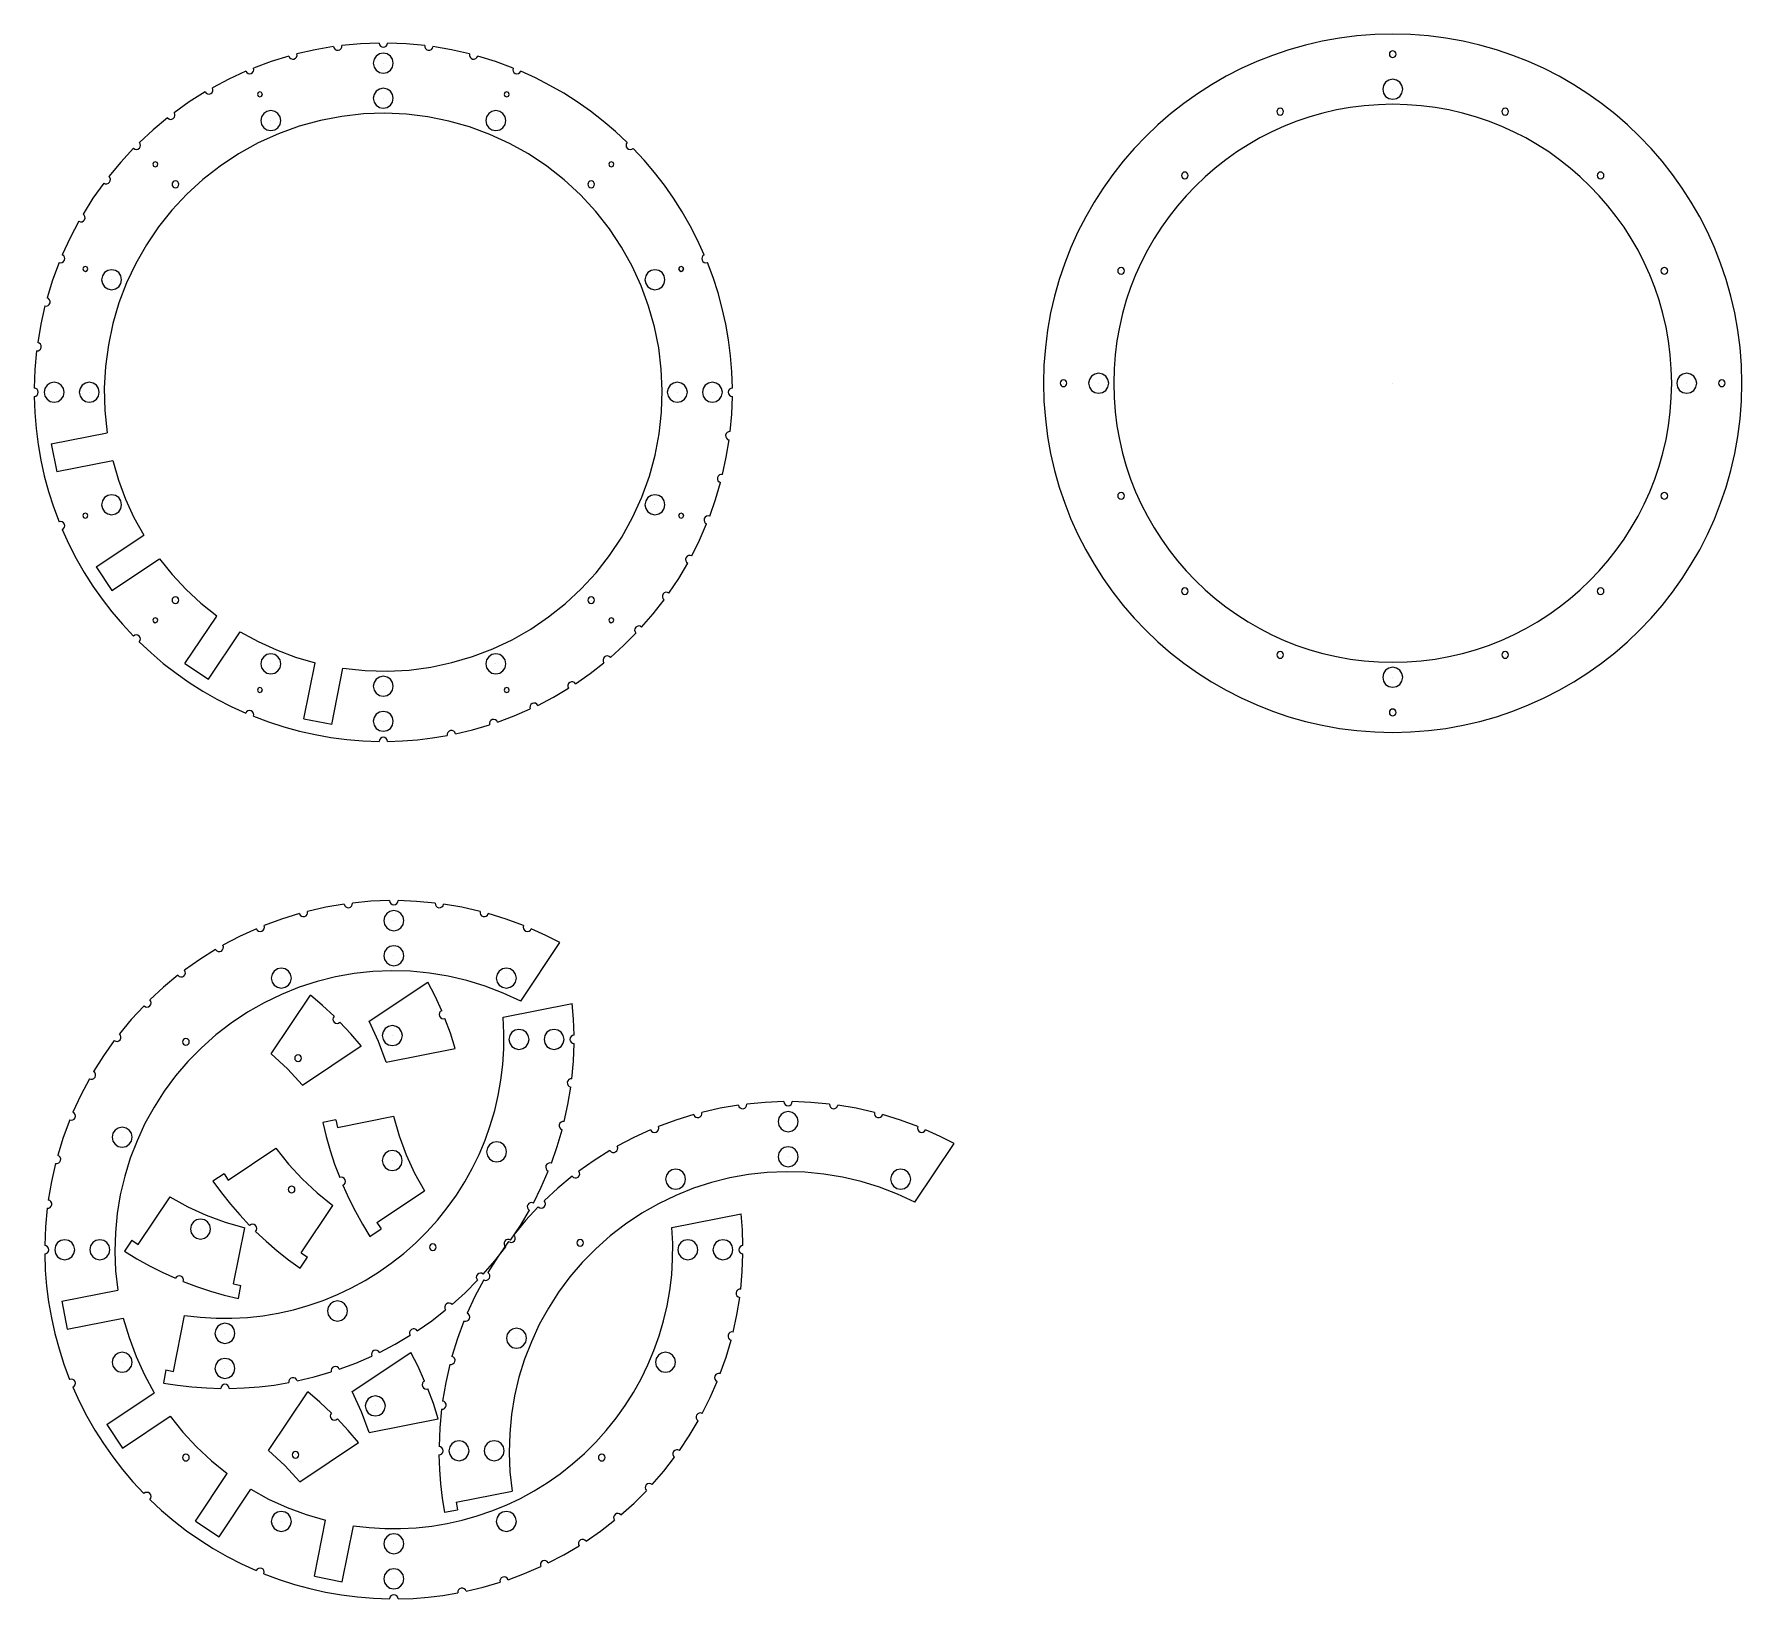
# Model space of a CAD drawing. Extents: x -409 to 102, y 1491 to 1959.
import ezdxf

# ---------------------------------------------------------------- set-up
doc = ezdxf.new("R2010")
doc.units = 0

msp = doc.modelspace()

# ---------------------------------------------------------------- linework, layer by layer
at = {"layer": 'Layer 1'}
for p, q in [((-17.981306, 1958.085924), (-23.127379, 1957.166929)), ((-12.751509, 1958.750478), (-17.981306, 1958.085924)), ((-7.444551, 1959.154025), (-12.751509, 1958.750478)), ((-2.067, 1959.29), (-7.444551, 1959.154025)), ((3.31056, 1959.154025), (-2.067, 1959.29)), ((8.617525, 1958.750478), (3.31056, 1959.154025)), ((13.84733, 1958.085924), (8.617525, 1958.750478)), ((18.993407, 1957.166929), (13.84733, 1958.085924)), ((-332.428, 1952.72), (-337.76641, 1951.065666)), ((-332.428, 1952.72), (-332.205736, 1952.278308)), ((-330.456046, 1952.062917), (-330.141908, 1952.422475)), ((-330.141908, 1952.422475), (-329.984898, 1952.873368)), ((-329.984898, 1952.873368), (-330.01326, 1953.367)), ((-324.562675, 1954.606662), (-330.013, 1953.37012)), ((-319.054, 1955.55), (-324.562675, 1954.606662)), ((-319.054, 1955.55), (-318.890613, 1955.084027)), ((-318.890613, 1955.084027), (-318.572941, 1954.728421)), ((-318.572941, 1954.728421), (-318.145516, 1954.51708)), ((-318.145516, 1954.51708), (-317.65287, 1954.4839)), ((-317.65287, 1954.4839), (-317.185598, 1954.643466)), ((-317.185598, 1954.643466), (-316.827435, 1954.958246)), ((-316.827435, 1954.958246), (-316.612642, 1955.38396)), ((-316.612642, 1955.38396), (-316.57548, 1955.87633)), ((-311.010665, 1956.383711), (-316.5758, 1955.8692)), ((-305.426, 1956.6), (-311.010665, 1956.383711)), ((-306.293291, 1952.723966), (-306.936945, 1951.774089)), ((-305.340976, 1953.364013), (-306.293291, 1952.723966)), ((-305.426, 1956.6), (-305.324674, 1956.116799)), ((-304.176, 1953.59861), (-305.340976, 1953.364013)), ((-305.324674, 1956.116799), (-305.056135, 1955.72288)), ((-305.056135, 1955.72288), (-304.660044, 1955.457638)), ((-304.660044, 1955.457638), (-304.17606, 1955.36047)), ((-304.17606, 1955.36047), (-303.692077, 1955.457638)), ((-303.010987, 1953.363996), (-304.176, 1953.59861)), ((-303.692077, 1955.457638), (-303.295929, 1955.72288)), ((-303.295929, 1955.72288), (-303.027346, 1956.116799)), ((-303.027346, 1956.116799), (-302.92606, 1956.6)), ((-302.0586, 1952.723944), (-303.010987, 1953.363996)), ((-297.341108, 1956.384504), (-302.9257, 1956.6008)), ((-301.414913, 1951.774072), (-302.0586, 1952.723944)), ((-291.776, 1955.87), (-297.341108, 1956.384504)), ((-291.776, 1955.87), (-291.740534, 1955.376091)), ((-291.740534, 1955.376091), (-291.526293, 1954.948669)), ((-291.526293, 1954.948669), (-291.16771, 1954.632462)), ((-291.16771, 1954.632462), (-290.69922, 1954.4722)), ((-290.69922, 1954.4722), (-290.205203, 1954.505745)), ((-290.205203, 1954.505745), (-289.776985, 1954.718368)), ((-289.776985, 1954.718368), (-289.459422, 1955.075774)), ((-289.459422, 1955.075774), (-289.29737, 1955.54367)), ((-283.789301, 1954.606531), (-289.2979, 1955.54988)), ((-278.339, 1953.37), (-283.789301, 1954.606531)), ((-278.339, 1953.37), (-278.367362, 1952.876368)), ((-278.367362, 1952.876368), (-278.210354, 1952.425475)), ((-278.210354, 1952.425475), (-277.896218, 1952.065917)), ((-276.14647, 1952.281308), (-275.92421, 1952.723)), ((-270.585328, 1951.067346), (-275.9237, 1952.72168)), ((-37.997582, 1952.948961), (-42.743092, 1951.077864)), ((-33.142082, 1954.591882), (-37.997582, 1952.948961)), ((-28.183159, 1956.00006), (-33.142082, 1954.591882)), ((-23.127379, 1957.166929), (-28.183159, 1956.00006)), ((-2.988554, 1953.679256), (-3.06714, 1953.29)), ((-3.06714, 1953.29), (-2.988554, 1952.900757)), ((-2.774245, 1953.997127), (-2.988554, 1953.679256)), ((-2.988554, 1952.900757), (-2.774245, 1952.582895)), ((-2.456383, 1954.211442), (-2.774245, 1953.997127)), ((-2.774245, 1952.582895), (-2.456383, 1952.368586)), ((-2.06714, 1954.29003), (-2.456383, 1954.211442)), ((-2.06824, 1953.29), (-2.06824, 1953.29)), ((-2.06824, 1953.29), (-2.06824, 1953.29)), ((-1.677888, 1954.211442), (-2.06714, 1954.29003)), ((-1.360027, 1953.997127), (-1.677888, 1954.211442)), ((-1.677888, 1952.368586), (-1.360028, 1952.582895)), ((-1.360028, 1952.582895), (-1.145723, 1952.900757)), ((-1.145723, 1953.679256), (-1.360027, 1953.997127)), ((-1.06714, 1953.29), (-1.145723, 1953.679256)), ((-1.145723, 1952.900757), (-1.06714, 1953.29)), ((-1.06714, 1953.29), (-1.06714, 1953.29)), ((24.049193, 1956.00006), (18.993407, 1957.166929)), ((29.00812, 1954.591882), (24.049193, 1956.00006)), ((33.863622, 1952.948961), (29.00812, 1954.591882)), ((38.609134, 1951.077864), (33.863622, 1952.948961)), ((-345.318, 1948.17), (-350.394831, 1945.833038)), ((-345.318, 1948.17), (-345.039619, 1947.762253)), ((-345.039619, 1947.762253), (-344.640754, 1947.50104)), ((-344.640754, 1947.50104), (-344.173224, 1947.407557)), ((-344.173224, 1947.407557), (-343.68885, 1947.503)), ((-343.68885, 1947.503), (-343.278793, 1947.778033)), ((-343.278793, 1947.778033), (-343.014279, 1948.174749)), ((-343.014279, 1948.174749), (-342.91693, 1948.641513)), ((-337.76641, 1951.065666), (-343.0087, 1949.12832)), ((-342.91693, 1948.641513), (-343.00837, 1949.12669)), ((-332.205736, 1952.278308), (-331.844304, 1951.966322)), ((-331.844304, 1951.966322), (-331.392487, 1951.811998)), ((-331.392487, 1951.811998), (-330.89907, 1951.84329)), ((-330.89907, 1951.84329), (-330.456046, 1952.062917)), ((-306.936945, 1951.774089), (-307.17594, 1950.61)), ((-307.17594, 1950.61), (-306.937038, 1949.445939)), ((-306.937038, 1949.445939), (-306.293374, 1948.496074)), ((-306.293374, 1948.496074), (-305.341007, 1947.856024)), ((-305.341007, 1947.856024), (-304.176, 1947.62141)), ((-304.176, 1950.61), (-304.176, 1950.61)), ((-304.176, 1950.61), (-304.176, 1950.61)), ((-304.176, 1947.62141), (-303.011037, 1947.856007)), ((-303.011037, 1947.856007), (-302.058731, 1948.496051)), ((-302.058731, 1948.496051), (-301.41506, 1949.445922)), ((-301.41506, 1949.445922), (-301.176, 1950.61)), ((-301.176, 1950.61), (-301.414913, 1951.774072)), ((-301.176, 1950.61), (-301.176, 1950.61)), ((-277.896218, 1952.065917), (-277.4532, 1951.84629)), ((-277.4532, 1951.84629), (-276.959747, 1951.814998)), ((-276.959747, 1951.814998), (-276.50791, 1951.969323)), ((-276.50791, 1951.969323), (-276.14647, 1952.281308)), ((-265.343, 1949.13), (-270.585328, 1951.067346)), ((-265.343, 1949.13), (-265.436262, 1948.643937)), ((-265.436262, 1948.643937), (-265.339769, 1948.175883)), ((-265.339769, 1948.175883), (-265.075229, 1947.777882)), ((-265.075229, 1947.777882), (-264.66435, 1947.50198)), ((-264.66435, 1947.50198), (-264.178736, 1947.406538)), ((-264.178736, 1947.406538), (-263.710264, 1947.50091)), ((-263.710264, 1947.50091), (-263.311075, 1947.763649)), ((-263.311075, 1947.763649), (-263.03331, 1948.17331)), ((-258.642263, 1946.167101), (-263.0331, 1948.1689)), ((-47.372047, 1948.985156), (-51.87788, 1946.677403)), ((-42.743092, 1951.077864), (-47.372047, 1948.985156)), ((-2.456383, 1952.368586), (-2.06714, 1952.29)), ((-2.06714, 1952.29), (-1.677888, 1952.368586)), ((43.23809, 1948.985156), (38.609134, 1951.077864)), ((47.743925, 1946.677403), (43.23809, 1948.985156)), ((-355.431595, 1941.857178), (-355.22118, 1942.285196)), ((-355.185755, 1942.760826), (-355.34002, 1943.23)), ((-350.394831, 1945.833038), (-355.3394, 1943.22801)), ((-355.22118, 1942.285196), (-355.185755, 1942.760826)), ((-306.293291, 1942.223966), (-306.936945, 1941.274089)), ((-305.340976, 1942.864013), (-306.293291, 1942.223966)), ((-304.176, 1943.09861), (-305.340976, 1942.864013)), ((-303.010987, 1942.863996), (-304.176, 1943.09861)), ((-302.0586, 1942.223944), (-303.010987, 1942.863996)), ((-301.414913, 1941.274072), (-302.0586, 1942.223944)), ((-254.355284, 1943.968396), (-258.642263, 1946.167101)), ((-250.178549, 1941.57705), (-254.355284, 1943.968396)), ((-56.254026, 1944.161171), (-60.493919, 1941.443026)), ((-51.87788, 1946.677403), (-56.254026, 1944.161171)), ((-4.831377, 1943.957742), (-5.067135, 1942.79)), ((-5.067135, 1942.79), (-4.831377, 1941.622275)), ((-4.188446, 1944.911337), (-4.831377, 1943.957742)), ((-3.23486, 1945.554271), (-4.188446, 1944.911337)), ((-2.067135, 1945.79003), (-3.23486, 1945.554271)), ((-2.06824, 1942.79), (-2.06824, 1942.79)), ((-2.06824, 1942.79), (-2.06824, 1942.79)), ((-0.899393, 1945.554271), (-2.067135, 1945.79003)), ((0.054202, 1944.911338), (-0.899393, 1945.554271)), ((0.697136, 1943.957742), (0.054202, 1944.911338)), ((0.932895, 1942.79), (0.697136, 1943.957742)), ((0.697136, 1941.622275), (0.932895, 1942.79)), ((0.932895, 1942.79), (0.932895, 1942.79)), ((52.120071, 1944.161171), (47.743925, 1946.677403)), ((56.359963, 1941.443026), (52.120071, 1944.161171)), ((-362.233331, 1939.000391), (-366.79559, 1935.77224)), ((-357.505, 1941.98), (-362.233331, 1939.000391)), ((-357.505, 1941.98), (-357.175825, 1941.611827)), ((-357.175825, 1941.611827), (-356.746189, 1941.404716)), ((-356.746189, 1941.404716), (-356.270283, 1941.372957)), ((-356.270283, 1941.372957), (-355.8023, 1941.53084)), ((-355.8023, 1941.53084), (-355.431595, 1941.857178)), ((-341.633679, 1941.797414), (-341.85494, 1941.27)), ((-341.85494, 1941.27), (-341.633866, 1940.74261)), ((-341.633866, 1940.74261), (-341.10494, 1940.52455)), ((-341.10494, 1942.01549), (-341.633679, 1941.797414)), ((-340.576063, 1941.797414), (-341.10494, 1942.01549)), ((-341.10494, 1940.52455), (-340.576228, 1940.74261)), ((-341.104, 1941.27), (-341.104, 1941.27)), ((-341.104, 1941.27), (-341.104, 1941.27)), ((-340.576228, 1940.74261), (-340.355, 1941.27)), ((-340.355, 1941.27), (-340.576063, 1941.797414)), ((-340.355, 1941.27), (-340.355, 1941.27)), ((-306.936945, 1941.274089), (-307.17594, 1940.11)), ((-307.17594, 1940.11), (-306.937038, 1938.945935)), ((-306.937038, 1938.945935), (-306.293374, 1937.996062)), ((-306.293374, 1937.996062), (-305.341007, 1937.356011)), ((-305.341007, 1937.356011), (-304.176, 1937.12141)), ((-304.176, 1940.11), (-304.176, 1940.11)), ((-304.176, 1940.11), (-304.176, 1940.11)), ((-304.176, 1937.12141), (-303.011037, 1937.355994)), ((-303.011037, 1937.355994), (-302.058731, 1937.99604)), ((-302.058731, 1937.99604), (-301.41506, 1938.945918)), ((-301.41506, 1938.945918), (-301.176, 1940.11)), ((-301.176, 1940.11), (-301.414913, 1941.274072)), ((-301.176, 1940.11), (-301.176, 1940.11)), ((-267.775683, 1941.797414), (-267.997, 1941.27)), ((-267.997, 1941.27), (-267.775521, 1940.74261)), ((-267.24694, 1942.01549), (-267.775683, 1941.797414)), ((-267.775521, 1940.74261), (-267.24694, 1940.52455)), ((-267.248, 1941.27), (-267.248, 1941.27)), ((-267.248, 1941.27), (-267.248, 1941.27)), ((-266.718063, 1941.797414), (-267.24694, 1942.01549)), ((-267.24694, 1940.52455), (-266.718227, 1940.74261)), ((-266.718227, 1940.74261), (-266.497, 1941.27)), ((-266.497, 1941.27), (-266.718063, 1941.797414)), ((-266.497, 1941.27), (-266.497, 1941.27)), ((-246.118441, 1938.99733), (-250.178549, 1941.57705)), ((-242.181348, 1936.2335), (-246.118441, 1938.99733)), ((-64.590992, 1938.529535), (-68.538681, 1935.427262)), ((-60.493919, 1941.443026), (-64.590992, 1938.529535)), ((-35.74333, 1937.09), (-36.132573, 1937.011413)), ((-35.35407, 1937.011413), (-35.74333, 1937.09)), ((-14.783332, 1937.327893), (-18.895269, 1936.593578)), ((-10.604494, 1937.858899), (-14.783332, 1937.327893)), ((-6.364001, 1938.18135), (-10.604494, 1937.858899)), ((-2.0671, 1938.29), (-6.364001, 1938.18135)), ((-4.831377, 1941.622275), (-4.188446, 1940.668689)), ((-4.188446, 1940.668689), (-3.23486, 1940.025758)), ((-3.23486, 1940.025758), (-2.067135, 1939.79)), ((-2.067135, 1939.79), (-0.899393, 1940.025758)), ((2.229801, 1938.18135), (-2.0671, 1938.29)), ((-0.899393, 1940.025758), (0.054202, 1940.668689)), ((0.054202, 1940.668689), (0.697136, 1941.622275)), ((6.470294, 1937.858899), (2.229801, 1938.18135)), ((10.649132, 1937.327893), (6.470294, 1937.858899)), ((14.761069, 1936.593578), (10.649132, 1937.327893)), ((31.609, 1937.09), (31.219748, 1937.011413)), ((31.998243, 1937.011413), (31.609, 1937.09)), ((60.457035, 1938.529535), (56.359963, 1941.443026)), ((64.404722, 1935.427262), (60.457035, 1938.529535)), ((-368.779, 1934.25), (-373.077967, 1930.678691)), ((-368.779, 1934.25), (-368.404622, 1933.927278)), ((-368.404622, 1933.927278), (-367.951428, 1933.777552)), ((-367.951428, 1933.777552), (-367.475114, 1933.807973)), ((-367.475114, 1933.807973), (-367.03138, 1934.02569)), ((-367.03138, 1934.02569), (-366.706204, 1934.397969)), ((-366.580834, 1935.326705), (-366.79567, 1935.77185)), ((-366.706204, 1934.397969), (-366.553518, 1934.850193)), ((-366.553518, 1934.850193), (-366.580834, 1935.326705)), ((-340.616306, 1934.577738), (-340.85206, 1933.41)), ((-340.85206, 1933.41), (-340.616306, 1932.242262)), ((-339.973382, 1935.531322), (-340.616306, 1934.577738)), ((-340.616306, 1932.242262), (-339.973382, 1931.288678)), ((-339.019798, 1936.174246), (-339.973382, 1935.531322)), ((-337.85206, 1936.41), (-339.019798, 1936.174246)), ((-336.684287, 1936.174246), (-337.85206, 1936.41)), ((-337.852, 1933.41), (-337.852, 1933.41)), ((-337.852, 1933.41), (-337.852, 1933.41)), ((-335.730685, 1935.531322), (-336.684287, 1936.174246)), ((-335.087755, 1934.577738), (-335.730685, 1935.531322)), ((-335.730685, 1931.288678), (-335.087755, 1932.242262)), ((-334.852, 1933.41), (-335.087755, 1934.577738)), ((-335.087755, 1932.242262), (-334.852, 1933.41)), ((-334.852, 1933.41), (-334.852, 1933.41)), ((-322.979891, 1933.469683), (-329.311977, 1931.739979)), ((-316.578698, 1934.687956), (-322.979891, 1933.469683)), ((-310.137957, 1935.39957), (-316.578698, 1934.687956)), ((-303.687224, 1935.609293), (-310.137957, 1935.39957)), ((-297.256056, 1935.321896), (-303.687224, 1935.609293)), ((-290.874012, 1934.54215), (-297.256056, 1935.321896)), ((-284.570649, 1933.274824), (-290.874012, 1934.54215)), ((-278.375525, 1931.524688), (-284.570649, 1933.274824)), ((-273.264246, 1934.577738), (-273.5, 1933.41)), ((-273.5, 1933.41), (-273.264246, 1932.242262)), ((-272.621323, 1935.531322), (-273.264246, 1934.577738)), ((-273.264246, 1932.242262), (-272.621323, 1931.288678)), ((-271.667738, 1936.174246), (-272.621323, 1935.531322)), ((-270.5, 1936.41), (-271.667738, 1936.174246)), ((-269.332262, 1936.174246), (-270.5, 1936.41)), ((-270.5, 1933.41), (-270.5, 1933.41)), ((-270.5, 1933.41), (-270.5, 1933.41)), ((-268.378677, 1935.531322), (-269.332262, 1936.174246)), ((-267.735754, 1934.577738), (-268.378677, 1935.531322)), ((-268.378677, 1931.288678), (-267.735754, 1932.242262)), ((-267.5, 1933.41), (-267.735754, 1934.577738)), ((-267.735754, 1932.242262), (-267.5, 1933.41)), ((-267.5, 1933.41), (-267.5, 1933.41)), ((-238.373653, 1933.289824), (-242.181348, 1936.2335)), ((-234.701742, 1930.170569), (-238.373653, 1933.289824)), ((-72.330418, 1932.142774), (-75.959637, 1928.682638)), ((-68.538681, 1935.427262), (-72.330418, 1932.142774)), ((-36.664744, 1936.479239), (-36.74333, 1936.09)), ((-36.74333, 1936.09), (-36.664744, 1935.700744)), ((-36.450435, 1936.797101), (-36.664744, 1936.479239)), ((-36.664744, 1935.700744), (-36.450435, 1935.382884)), ((-36.132573, 1937.011413), (-36.450435, 1936.797101)), ((-36.450435, 1935.382884), (-36.132573, 1935.168581)), ((-36.132573, 1935.168581), (-35.74333, 1935.09)), ((-35.7444, 1936.09), (-35.7444, 1936.09)), ((-35.7444, 1936.09), (-35.7444, 1936.09)), ((-35.74333, 1935.09), (-35.35407, 1935.168581)), ((-35.036199, 1936.797101), (-35.35407, 1937.011413)), ((-35.35407, 1935.168581), (-35.036199, 1935.382884)), ((-34.821886, 1936.479239), (-35.036199, 1936.797101)), ((-35.036199, 1935.382884), (-34.821886, 1935.700744)), ((-34.7433, 1936.09), (-34.821886, 1936.479239)), ((-34.821886, 1935.700744), (-34.7433, 1936.09)), ((-34.7433, 1936.09), (-34.7433, 1936.09)), ((-30.77721, 1933.223245), (-34.569078, 1931.728159)), ((-26.897454, 1934.536007), (-30.77721, 1933.223245)), ((-22.935059, 1935.6612), (-26.897454, 1934.536007)), ((-18.895269, 1936.593578), (-22.935059, 1935.6612)), ((18.800859, 1935.6612), (14.761069, 1936.593578)), ((22.763254, 1934.536007), (18.800859, 1935.6612)), ((26.64301, 1933.223245), (22.763254, 1934.536007)), ((30.434878, 1931.728159), (26.64301, 1933.223245)), ((30.687583, 1936.479239), (30.609, 1936.09)), ((30.609, 1936.09), (30.687583, 1935.700744)), ((30.901888, 1936.797101), (30.687583, 1936.479239)), ((30.687583, 1935.700744), (30.901888, 1935.382884)), ((31.219748, 1937.011413), (30.901888, 1936.797101)), ((30.901888, 1935.382884), (31.219748, 1935.168581)), ((31.219748, 1935.168581), (31.609, 1935.09)), ((31.6079, 1936.09), (31.6079, 1936.09)), ((31.6079, 1936.09), (31.6079, 1936.09)), ((31.609, 1935.09), (31.998243, 1935.168581)), ((32.316105, 1936.797101), (31.998243, 1937.011413)), ((31.998243, 1935.168581), (32.316105, 1935.382884)), ((32.530414, 1936.479239), (32.316105, 1936.797101)), ((32.316105, 1935.382884), (32.530414, 1935.700744)), ((32.609, 1936.09), (32.530414, 1936.479239)), ((32.530414, 1935.700744), (32.609, 1936.09)), ((32.609, 1936.09), (32.609, 1936.09)), ((68.196457, 1932.142774), (64.404722, 1935.427262)), ((71.825675, 1928.682638), (68.196457, 1932.142774)), ((-373.077967, 1930.678691), (-377.17982, 1926.88269)), ((-376.908072, 1926.474717), (-377.17904, 1926.88803)), ((-335.545399, 1929.494075), (-341.6506, 1926.7272)), ((-339.973382, 1931.288678), (-339.019798, 1930.645754)), ((-339.019798, 1930.645754), (-337.85206, 1930.41)), ((-337.85206, 1930.41), (-336.684287, 1930.645754)), ((-336.684287, 1930.645754), (-335.730685, 1931.288678)), ((-329.311977, 1931.739979), (-335.545399, 1929.494075)), ((-272.318196, 1929.296513), (-278.375525, 1931.524688)), ((-272.621323, 1931.288678), (-271.667738, 1930.645754)), ((-266.42822, 1926.595069), (-272.318196, 1929.296513)), ((-271.667738, 1930.645754), (-270.5, 1930.41)), ((-270.5, 1930.41), (-269.332262, 1930.645754)), ((-269.332262, 1930.645754), (-268.378677, 1931.288678)), ((-231.172, 1926.88), (-234.701742, 1930.170569)), ((-231.172, 1926.88), (-231.44309, 1926.466688)), ((-75.959637, 1928.682638), (-79.419774, 1925.053418)), ((-41.868169, 1928.212006), (-45.364898, 1926.20143)), ((-38.267813, 1930.055998), (-41.868169, 1928.212006)), ((-34.569078, 1931.728159), (-38.267813, 1930.055998)), ((34.133613, 1930.055998), (30.434878, 1931.728159)), ((37.733969, 1928.212006), (34.133613, 1930.055998)), ((41.230698, 1926.20143), (37.733969, 1928.212006)), ((75.285809, 1925.053418), (71.825675, 1928.682638)), ((-378.947, 1925.12), (-382.743013, 1921.018152)), ((-378.947, 1925.12), (-378.533689, 1924.848918)), ((-378.533689, 1924.848918), (-378.064809, 1924.759662)), ((-378.064809, 1924.759662), (-377.596535, 1924.852076)), ((-377.596535, 1924.852076), (-377.18504, 1925.126)), ((-377.18504, 1925.126), (-376.911232, 1925.537546)), ((-376.911232, 1925.537546), (-376.818856, 1926.005838)), ((-376.818856, 1926.005838), (-376.908072, 1926.474717)), ((-347.515793, 1923.482421), (-353.03968, 1919.823688)), ((-341.6506, 1926.7272), (-347.515793, 1923.482421)), ((-260.735155, 1923.425125), (-266.42822, 1926.595069)), ((-255.268559, 1919.791452), (-260.735155, 1923.425125)), ((-231.44309, 1926.466688), (-231.53236, 1925.997808)), ((-231.53236, 1925.997808), (-231.43995, 1925.529516)), ((-231.43995, 1925.529516), (-231.166, 1925.11797)), ((-231.166, 1925.11797), (-230.754472, 1924.844198)), ((-230.754472, 1924.844198), (-230.286185, 1924.751835)), ((-230.286185, 1924.751835), (-229.817313, 1924.84104)), ((-229.817313, 1924.84104), (-229.40403, 1925.11197)), ((-226.114355, 1921.581365), (-229.4049, 1925.1111)), ((-79.419774, 1925.053418), (-82.704262, 1921.261681)), ((-48.752754, 1924.029518), (-52.026492, 1921.701514)), ((-45.364898, 1926.20143), (-48.752754, 1924.029518)), ((44.618554, 1924.029518), (41.230698, 1926.20143)), ((47.892292, 1921.701514), (44.618554, 1924.029518)), ((78.570294, 1921.261681), (75.285809, 1925.053418)), ((-382.743013, 1921.018152), (-386.31431, 1916.71919)), ((-385.99145, 1916.338953), (-386.31415, 1916.71333)), ((-372.942321, 1920.880332), (-373.162, 1920.35)), ((-373.162, 1920.35), (-372.942321, 1919.819671)), ((-372.412, 1921.1), (-372.942321, 1920.880332)), ((-372.942321, 1919.819671), (-372.412, 1919.6)), ((-371.881683, 1920.880332), (-372.412, 1921.1)), ((-372.412, 1920.35), (-372.412, 1920.35)), ((-372.412, 1920.35), (-372.412, 1920.35)), ((-372.412, 1919.6), (-371.881683, 1919.819671)), ((-371.662, 1920.35), (-371.881683, 1920.880332)), ((-371.881683, 1919.819671), (-371.662, 1920.35)), ((-371.662, 1920.35), (-371.662, 1920.35)), ((-353.03968, 1919.823688), (-358.208437, 1915.777559)), ((-250.057988, 1915.698821), (-255.268559, 1919.791452)), ((-236.46872, 1920.877422), (-236.69, 1920.35)), ((-236.69, 1920.35), (-236.468533, 1919.822585)), ((-235.94, 1921.0955), (-236.46872, 1920.877422)), ((-236.468533, 1919.822585), (-235.94, 1919.6045)), ((-235.411449, 1920.877419), (-235.94, 1921.0955)), ((-235.94, 1920.35), (-235.94, 1920.35)), ((-235.94, 1920.35), (-235.94, 1920.35)), ((-235.94, 1919.6045), (-235.411265, 1919.822577)), ((-235.19, 1920.35), (-235.411449, 1920.877419)), ((-235.411265, 1919.822577), (-235.19, 1920.35)), ((-235.19, 1920.35), (-235.19, 1920.35)), ((-222.995115, 1917.909466), (-226.114355, 1921.581365)), ((-220.051446, 1914.101783), (-222.995115, 1917.909466)), ((-85.806535, 1917.313992), (-88.720026, 1913.216919)), ((-82.704262, 1921.261681), (-85.806535, 1917.313992)), ((-65.213953, 1917.399243), (-65.29254, 1917.01)), ((-65.29254, 1917.01), (-65.213953, 1916.62074)), ((-64.999641, 1917.717105), (-65.213953, 1917.399243)), ((-64.681779, 1917.931414), (-64.999641, 1917.717105)), ((-64.29254, 1918.01), (-64.681779, 1917.931414)), ((-64.2929, 1917.01), (-64.2929, 1917.01)), ((-64.2929, 1917.01), (-64.2929, 1917.01)), ((-63.903278, 1917.931414), (-64.29254, 1918.01)), ((-63.585404, 1917.717105), (-63.903278, 1917.931414)), ((-63.371088, 1917.399243), (-63.585404, 1917.717105)), ((-63.2925, 1917.01), (-63.371088, 1917.399243)), ((-63.371088, 1916.62074), (-63.2925, 1917.01)), ((-63.2925, 1917.01), (-63.2925, 1917.01)), ((-55.180864, 1919.222667), (-58.210624, 1916.598222)), ((-52.026492, 1921.701514), (-55.180864, 1919.222667)), ((51.046664, 1919.222667), (47.892292, 1921.701514)), ((54.076424, 1916.598222), (51.046664, 1919.222667)), ((59.236886, 1917.399243), (59.1583, 1917.01)), ((59.1583, 1917.01), (59.236886, 1916.62074)), ((59.451195, 1917.717105), (59.236886, 1917.399243)), ((59.769057, 1917.931414), (59.451195, 1917.717105)), ((60.1583, 1918.01), (59.769057, 1917.931414)), ((60.547556, 1917.931414), (60.1583, 1918.01)), ((60.1591, 1917.01), (60.1591, 1917.01)), ((60.1591, 1917.01), (60.1591, 1917.01)), ((60.865416, 1917.717105), (60.547556, 1917.931414)), ((61.079719, 1917.399243), (60.865416, 1917.717105)), ((61.1583, 1917.01), (61.079719, 1917.399243)), ((61.079719, 1916.62074), (61.1583, 1917.01)), ((61.1583, 1917.01), (61.1583, 1917.01)), ((81.672564, 1917.313992), (78.570294, 1921.261681)), ((84.586053, 1913.216919), (81.672564, 1917.313992)), ((-387.836, 1914.73), (-391.064167, 1910.167724)), ((-387.836, 1914.73), (-387.390842, 1914.515178)), ((-387.390842, 1914.515178), (-386.914333, 1914.487858)), ((-386.914333, 1914.487858), (-386.462119, 1914.640526)), ((-386.462119, 1914.640526), (-386.08985, 1914.96567)), ((-386.08985, 1914.96567), (-385.872161, 1915.40942)), ((-385.841741, 1915.885749), (-385.99145, 1916.338953)), ((-385.872161, 1915.40942), (-385.841741, 1915.885749)), ((-367.322417, 1914.729252), (-367.401, 1914.34)), ((-367.401, 1914.34), (-367.322417, 1913.950753)), ((-367.108113, 1915.047112), (-367.322417, 1914.729252)), ((-367.322417, 1913.950753), (-367.108113, 1913.632891)), ((-366.790252, 1915.261417), (-367.108113, 1915.047112)), ((-367.108113, 1913.632891), (-366.790252, 1913.418584)), ((-366.401, 1915.34), (-366.790252, 1915.261417)), ((-366.790252, 1913.418584), (-366.401, 1913.34)), ((-366.011744, 1915.261417), (-366.401, 1915.34)), ((-366.401, 1913.34), (-366.011744, 1913.418584)), ((-366.4, 1914.34), (-366.4, 1914.34)), ((-366.4, 1914.34), (-366.4, 1914.34)), ((-365.693884, 1915.047112), (-366.011744, 1915.261417)), ((-366.011744, 1913.418584), (-365.693884, 1913.632891)), ((-365.479581, 1914.729252), (-365.693884, 1915.047112)), ((-365.693884, 1913.632891), (-365.479581, 1913.950753)), ((-365.401, 1914.34), (-365.479581, 1914.729252)), ((-365.479581, 1913.950753), (-365.401, 1914.34)), ((-365.401, 1914.34), (-365.401, 1914.34)), ((-358.208437, 1915.777559), (-363.008237, 1911.370589)), ((-245.133, 1911.152), (-250.057988, 1915.698821)), ((-242.871419, 1914.729252), (-242.95, 1914.34)), ((-242.95, 1914.34), (-242.871419, 1913.950753)), ((-242.657116, 1915.047112), (-242.871419, 1914.729252)), ((-242.871419, 1913.950753), (-242.657116, 1913.632891)), ((-242.339256, 1915.261417), (-242.657116, 1915.047112)), ((-242.657116, 1913.632891), (-242.339256, 1913.418584)), ((-241.95, 1915.34), (-242.339256, 1915.261417)), ((-242.339256, 1913.418584), (-241.95, 1913.34)), ((-241.951, 1914.34), (-241.951, 1914.34)), ((-241.951, 1914.34), (-241.951, 1914.34)), ((-241.56077, 1915.261417), (-241.95, 1915.34)), ((-241.95, 1913.34), (-241.56077, 1913.418584)), ((-241.242906, 1915.047112), (-241.56077, 1915.261417)), ((-241.56077, 1913.418584), (-241.242906, 1913.632891)), ((-241.02859, 1914.729252), (-241.242906, 1915.047112)), ((-241.242906, 1913.632891), (-241.02859, 1913.950753)), ((-240.95, 1914.34), (-241.02859, 1914.729252)), ((-241.02859, 1913.950753), (-240.95, 1914.34)), ((-240.95, 1914.34), (-240.95, 1914.34)), ((-217.287615, 1910.1647), (-220.051446, 1914.101783)), ((-88.720026, 1913.216919), (-91.438171, 1908.977026)), ((-65.213953, 1916.62074), (-64.999641, 1916.302869)), ((-64.999641, 1916.302869), (-64.681779, 1916.088556)), ((-64.681779, 1916.088556), (-64.29254, 1916.00997)), ((-64.29254, 1916.00997), (-63.903278, 1916.088556)), ((-63.903278, 1916.088556), (-63.585404, 1916.302869)), ((-61.110525, 1913.833425), (-63.875322, 1910.933524)), ((-63.585404, 1916.302869), (-63.371088, 1916.62074)), ((-58.210624, 1916.598222), (-61.110525, 1913.833425)), ((56.976325, 1913.833425), (54.076424, 1916.598222)), ((59.741122, 1910.933524), (56.976325, 1913.833425)), ((59.236886, 1916.62074), (59.451195, 1916.302869)), ((59.451195, 1916.302869), (59.769057, 1916.088556)), ((59.769057, 1916.088556), (60.1583, 1916.00997)), ((60.1583, 1916.00997), (60.547556, 1916.088556)), ((60.547556, 1916.088556), (60.865416, 1916.302869)), ((60.865416, 1916.302869), (61.079719, 1916.62074)), ((87.304194, 1908.977026), (84.586053, 1913.216919)), ((-391.064167, 1910.167724), (-394.04377, 1905.43942)), ((-367.425257, 1906.629335), (-371.44567, 1901.580354)), ((-363.008237, 1911.370589), (-367.425257, 1906.629335)), ((-240.58617, 1906.227012), (-245.133, 1911.152)), ((-214.707888, 1906.104598), (-217.287615, 1910.1647)), ((-91.438171, 1908.977026), (-93.954403, 1904.60088)), ((-66.499767, 1907.903764), (-68.978614, 1904.749392)), ((-63.875322, 1910.933524), (-66.499767, 1907.903764)), ((62.365567, 1907.903764), (59.741122, 1910.933524)), ((64.844414, 1904.749392), (62.365567, 1907.903764)), ((89.820423, 1904.60088), (87.304194, 1908.977026)), ((-395.294, 1903.28), (-397.89903, 1898.335401)), ((-395.294, 1903.28), (-394.824361, 1903.124404)), ((-394.824361, 1903.124404), (-394.347904, 1903.15913)), ((-394.347904, 1903.15913), (-393.918987, 1903.369468)), ((-393.674437, 1905.116122), (-394.044, 1905.44502)), ((-393.918987, 1903.369468), (-393.59197, 1903.74071)), ((-393.466284, 1904.686146), (-393.674437, 1905.116122)), ((-393.59197, 1903.74071), (-393.433981, 1904.20953)), ((-393.433981, 1904.20953), (-393.466284, 1904.686146)), ((-371.44567, 1901.580354), (-375.055651, 1896.250203)), ((-236.49353, 1901.016441), (-240.58617, 1906.227012)), ((-212.316532, 1901.927859), (-214.707888, 1906.104598)), ((-210.117814, 1897.640866), (-212.316532, 1901.927859)), ((-93.954403, 1904.60088), (-96.262156, 1900.095047)), ((-71.306618, 1901.475654), (-73.47853, 1898.087798)), ((-68.978614, 1904.749392), (-71.306618, 1901.475654)), ((67.172418, 1901.475654), (64.844414, 1904.749392)), ((69.34433, 1898.087798), (67.172418, 1901.475654)), ((92.128173, 1900.095047), (89.820423, 1904.60088)), ((-397.89903, 1898.335401), (-400.23595, 1893.2586)), ((-375.055651, 1896.250203), (-378.241375, 1890.665437)), ((-232.859853, 1895.549845), (-236.49353, 1901.016441)), ((-208.116, 1893.25), (-210.117814, 1897.640866)), ((-96.262156, 1900.095047), (-98.354864, 1895.466092)), ((-73.47853, 1898.087798), (-75.489106, 1894.591069)), ((71.354906, 1894.591069), (69.34433, 1898.087798)), ((94.220878, 1895.466092), (92.128173, 1900.095047)), ((-400.239669, 1890.944168), (-399.842135, 1891.208681)), ((-399.827305, 1892.971646), (-400.23627, 1893.24964)), ((-399.842135, 1891.208681), (-399.56653, 1891.61924)), ((-399.565115, 1892.572571), (-399.827305, 1892.971646)), ((-399.56653, 1891.61924), (-399.471068, 1892.104431)), ((-399.471068, 1892.104431), (-399.565115, 1892.572571)), ((-229.689906, 1889.85678), (-232.859853, 1895.549845)), ((-208.785786, 1892.572794), (-208.879483, 1892.10503)), ((-208.879483, 1892.10503), (-208.78403, 1891.62033)), ((-208.524204, 1892.971743), (-208.785786, 1892.572794)), ((-208.78403, 1891.62033), (-208.508828, 1891.210104)), ((-208.116, 1893.25), (-208.524204, 1892.971743)), ((-208.508828, 1891.210104), (-208.11183, 1890.945596)), ((-98.354864, 1895.466092), (-100.225961, 1890.720582)), ((-75.489106, 1894.591069), (-77.333098, 1890.990713)), ((73.198898, 1890.990713), (71.354906, 1894.591069)), ((96.091973, 1890.720582), (94.220878, 1895.466092)), ((-401.193, 1890.94), (-403.130345, 1885.697688)), ((-401.193, 1890.94), (-400.70725, 1890.84738)), ((-400.70725, 1890.84738), (-400.239669, 1890.944168)), ((-393.858773, 1889.567423), (-394.08, 1889.04)), ((-394.08, 1889.04), (-393.858937, 1888.512585)), ((-393.858937, 1888.512585), (-393.33006, 1888.2945)), ((-393.33006, 1889.7855), (-393.858773, 1889.567423)), ((-392.801479, 1889.567419), (-393.33006, 1889.7855)), ((-393.33006, 1888.2945), (-392.801291, 1888.512577)), ((-393.33, 1889.04), (-393.33, 1889.04)), ((-393.33, 1889.04), (-393.33, 1889.04)), ((-392.58, 1889.04), (-392.801479, 1889.567419)), ((-392.801291, 1888.512577), (-392.58, 1889.04)), ((-392.58, 1889.04), (-392.58, 1889.04)), ((-388.241245, 1886.957735), (-388.477, 1885.79)), ((-387.598319, 1887.911313), (-388.241245, 1886.957735)), ((-386.644734, 1888.554229), (-387.598319, 1887.911313)), ((-385.477, 1888.78998), (-386.644734, 1888.554229)), ((-384.309258, 1888.554229), (-385.477, 1888.78998)), ((-383.355674, 1887.911313), (-384.309258, 1888.554229)), ((-382.712753, 1886.957735), (-383.355674, 1887.911313)), ((-382.477, 1885.79), (-382.712753, 1886.957735)), ((-378.241375, 1890.665437), (-380.989017, 1884.852615)), ((-226.98846, 1883.966804), (-229.689906, 1889.85678)), ((-225.639306, 1886.957735), (-225.87506, 1885.79)), ((-224.996382, 1887.911313), (-225.639306, 1886.957735)), ((-224.042798, 1888.554229), (-224.996382, 1887.911313)), ((-222.87506, 1888.78998), (-224.042798, 1888.554229)), ((-221.707287, 1888.554229), (-222.87506, 1888.78998)), ((-220.753685, 1887.911313), (-221.707287, 1888.554229)), ((-220.110755, 1886.957735), (-220.753685, 1887.911313)), ((-219.875, 1885.79), (-220.110755, 1886.957735)), ((-215.550704, 1889.567423), (-215.77193, 1889.04)), ((-215.77193, 1889.04), (-215.550869, 1888.512585)), ((-215.550869, 1888.512585), (-215.022, 1888.2945)), ((-215.022, 1889.7855), (-215.550704, 1889.567423)), ((-214.493092, 1889.567419), (-215.022, 1889.7855)), ((-215.022, 1889.04), (-215.022, 1889.04)), ((-215.022, 1889.04), (-215.022, 1889.04)), ((-215.022, 1888.2945), (-214.49328, 1888.512577)), ((-214.49328, 1888.512577), (-214.272, 1889.04)), ((-214.272, 1889.04), (-214.493092, 1889.567419)), ((-214.272, 1889.04), (-214.272, 1889.04)), ((-208.11183, 1890.945596), (-207.644759, 1890.84846)), ((-207.644759, 1890.84846), (-207.15934, 1890.94035)), ((-205.469365, 1886.422408), (-207.15871, 1890.9428)), ((-203.992706, 1881.836253), (-205.469365, 1886.422408)), ((-100.225961, 1890.720582), (-101.868882, 1885.865082)), ((-84.289914, 1888.849243), (-84.3685, 1888.46)), ((-84.3685, 1888.46), (-84.289914, 1888.070744)), ((-84.075605, 1889.167105), (-84.289914, 1888.849243)), ((-84.289914, 1888.070744), (-84.075605, 1887.752873)), ((-83.757743, 1889.381414), (-84.075605, 1889.167105)), ((-84.075605, 1887.752873), (-83.757743, 1887.538558)), ((-83.3685, 1889.46), (-83.757743, 1889.381414)), ((-83.757743, 1887.538558), (-83.3685, 1887.45997)), ((-83.3694, 1888.46), (-83.3694, 1888.46)), ((-83.3694, 1888.46), (-83.3694, 1888.46)), ((-82.979248, 1889.381414), (-83.3685, 1889.46)), ((-83.3685, 1887.45997), (-82.979248, 1887.538558)), ((-82.661387, 1889.167105), (-82.979248, 1889.381414)), ((-82.979248, 1887.538558), (-82.661387, 1887.752873)), ((-82.447083, 1888.849243), (-82.661387, 1889.167105)), ((-82.661387, 1887.752873), (-82.447083, 1888.070744)), ((-82.3685, 1888.46), (-82.447083, 1888.849243)), ((-82.447083, 1888.070744), (-82.3685, 1888.46)), ((-82.3685, 1888.46), (-82.3685, 1888.46)), ((-79.005259, 1887.291978), (-80.500345, 1883.50011)), ((-77.333098, 1890.990713), (-79.005259, 1887.291978)), ((74.871059, 1887.291978), (73.198898, 1890.990713)), ((76.366145, 1883.50011), (74.871059, 1887.291978)), ((78.312886, 1888.849243), (78.2343, 1888.46)), ((78.2343, 1888.46), (78.312886, 1888.070744)), ((78.527195, 1889.167105), (78.312886, 1888.849243)), ((78.312886, 1888.070744), (78.527195, 1887.752873)), ((78.845057, 1889.381414), (78.527195, 1889.167105)), ((78.527195, 1887.752873), (78.845057, 1887.538558)), ((79.2343, 1889.46), (78.845057, 1889.381414)), ((78.845057, 1887.538558), (79.2343, 1887.45997)), ((79.623556, 1889.381414), (79.2343, 1889.46)), ((79.2343, 1887.45997), (79.623556, 1887.538558)), ((79.2356, 1888.46), (79.2356, 1888.46)), ((79.2356, 1888.46), (79.2356, 1888.46)), ((79.941416, 1889.167105), (79.623556, 1889.381414)), ((79.623556, 1887.538558), (79.941416, 1887.752873)), ((80.155719, 1888.849243), (79.941416, 1889.167105)), ((79.941416, 1887.752873), (80.155719, 1888.070744)), ((80.2343, 1888.46), (80.155719, 1888.849243)), ((80.155719, 1888.070744), (80.2343, 1888.46)), ((80.2343, 1888.46), (80.2343, 1888.46)), ((97.734891, 1885.865082), (96.091973, 1890.720582)), ((-403.130345, 1885.697688), (-404.78461, 1880.3593)), ((-388.477, 1885.79), (-388.241245, 1884.622262)), ((-388.241245, 1884.622262), (-387.598319, 1883.668677)), ((-387.598319, 1883.668677), (-386.644734, 1883.025754)), ((-386.644734, 1883.025754), (-385.477, 1882.79)), ((-385.477, 1885.79), (-385.477, 1885.79)), ((-385.477, 1885.79), (-385.477, 1885.79)), ((-385.477, 1882.79), (-384.309258, 1883.025754)), ((-384.309258, 1883.025754), (-383.355674, 1883.668677)), ((-383.355674, 1883.668677), (-382.712753, 1884.622262)), ((-380.989017, 1884.852615), (-383.284752, 1878.838291)), ((-382.712753, 1884.622262), (-382.477, 1885.79)), ((-382.477, 1885.79), (-382.477, 1885.79)), ((-224.760285, 1877.909475), (-226.98846, 1883.966804)), ((-225.87506, 1885.79), (-225.639306, 1884.622262)), ((-225.639306, 1884.622262), (-224.996382, 1883.668677)), ((-224.996382, 1883.668677), (-224.042798, 1883.025754)), ((-224.042798, 1883.025754), (-222.87506, 1882.79)), ((-222.87506, 1882.79), (-221.707287, 1883.025754)), ((-222.875, 1885.79), (-222.875, 1885.79)), ((-222.875, 1885.79), (-222.875, 1885.79)), ((-221.707287, 1883.025754), (-220.753685, 1883.668677)), ((-220.753685, 1883.668677), (-220.110755, 1884.622262)), ((-220.110755, 1884.622262), (-219.875, 1885.79)), ((-219.875, 1885.79), (-219.875, 1885.79)), ((-202.73023, 1877.191865), (-203.992706, 1881.836253)), ((-103.27706, 1880.906159), (-104.443929, 1875.850379)), ((-101.868882, 1885.865082), (-103.27706, 1880.906159)), ((-80.500345, 1883.50011), (-81.813107, 1879.620354)), ((77.678907, 1879.620354), (76.366145, 1883.50011)), ((99.143066, 1880.906159), (97.734891, 1885.865082)), ((100.309933, 1875.850379), (99.143066, 1880.906159)), ((-405.431, 1877.95), (-406.667541, 1872.499668)), ((-405.431, 1877.95), (-404.937202, 1877.921382)), ((-404.937202, 1877.921382), (-404.486094, 1878.078293)), ((-404.342024, 1880.142655), (-404.78396, 1880.36478)), ((-404.486094, 1878.078293), (-404.126333, 1878.39246)), ((-404.029801, 1879.781208), (-404.342024, 1880.142655)), ((-404.126333, 1878.39246), (-403.90658, 1878.83561)), ((-403.875313, 1879.329254), (-404.029801, 1879.781208)), ((-403.90658, 1878.83561), (-403.875313, 1879.329254)), ((-383.284752, 1878.838291), (-385.114755, 1872.649023)), ((-223.010151, 1871.714351), (-224.760285, 1877.909475)), ((-201.683435, 1872.496775), (-202.73023, 1877.191865)), ((-104.443929, 1875.850379), (-105.362924, 1870.704306)), ((-81.813107, 1879.620354), (-82.9383, 1875.657959)), ((78.8041, 1875.657959), (77.678907, 1879.620354)), ((101.228926, 1870.704306), (100.309933, 1875.850379)), ((-406.667541, 1872.499668), (-407.61093, 1866.991)), ((-385.114755, 1872.649023), (-386.4652, 1866.311367)), ((-221.742827, 1865.410987), (-223.010151, 1871.714351)), ((-200.853817, 1867.758513), (-201.683435, 1872.496775)), ((-105.362924, 1870.704306), (-106.027478, 1865.474509)), ((-83.870678, 1871.618169), (-84.604993, 1867.506232)), ((-82.9383, 1875.657959), (-83.870678, 1871.618169)), ((79.736478, 1871.618169), (78.8041, 1875.657959)), ((80.470793, 1867.506232), (79.736478, 1871.618169)), ((101.893479, 1865.474509), (101.228926, 1870.704306)), ((-407.144436, 1866.826099), (-407.61171, 1866.98857)), ((-406.7876, 1866.508504), (-407.144436, 1866.826099)), ((-406.575394, 1866.080545), (-406.7876, 1866.508504)), ((-406.702017, 1865.118877), (-406.54201, 1865.58698)), ((-406.54201, 1865.58698), (-406.575394, 1866.080545)), ((-386.4652, 1866.311367), (-387.322262, 1859.85188)), ((-200.242874, 1862.984609), (-200.853817, 1867.758513)), ((-84.604993, 1867.506232), (-85.135999, 1863.327394)), ((81.001799, 1863.327394), (80.470793, 1867.506232)), ((-407.938, 1864.51), (-408.452527, 1858.944915)), ((-407.938, 1864.51), (-407.444593, 1864.545974)), ((-407.444593, 1864.545974), (-407.017739, 1864.760404)), ((-407.017739, 1864.760404), (-406.702017, 1865.118877)), ((-220.963084, 1859.028944), (-221.742827, 1865.410987)), ((-199.852102, 1858.182595), (-200.242874, 1862.984609)), ((-106.027478, 1865.474509), (-106.431025, 1860.167551)), ((-85.135999, 1863.327394), (-85.45845, 1859.086901)), ((81.32425, 1859.086901), (81.001799, 1863.327394)), ((102.297025, 1860.167551), (101.893479, 1865.474509)), ((-408.452527, 1858.944915), (-408.66878, 1853.3603)), ((-387.322262, 1859.85188), (-387.672116, 1853.297119)), ((-220.675691, 1852.597776), (-220.963084, 1859.028944)), ((-199.683, 1853.36), (-199.852102, 1858.182595)), ((-106.431025, 1860.167551), (-106.567, 1854.79)), ((-101.274241, 1855.497101), (-101.488554, 1855.179239)), ((-100.95637, 1855.711413), (-101.274241, 1855.497101)), ((-100.56711, 1855.79), (-100.95637, 1855.711413)), ((-100.177867, 1855.711413), (-100.56711, 1855.79)), ((-99.860002, 1855.497101), (-100.177867, 1855.711413)), ((-99.645688, 1855.179239), (-99.860002, 1855.497101)), ((-92.829678, 1855.95587), (-93.0671, 1854.79)), ((-92.186371, 1856.907579), (-92.829678, 1855.95587)), ((-91.233422, 1857.549055), (-92.186371, 1856.907579)), ((-90.06707, 1857.78423), (-91.233422, 1857.549055)), ((-88.900712, 1857.549055), (-90.06707, 1857.78423)), ((-87.947735, 1856.907579), (-88.900712, 1857.549055)), ((-87.304433, 1855.95587), (-87.947735, 1856.907579)), ((-87.0671, 1854.79), (-87.304433, 1855.95587)), ((-85.45845, 1859.086901), (-85.5671, 1854.79)), ((81.4329, 1854.79), (81.32425, 1859.086901)), ((83.168629, 1855.957725), (82.93287, 1854.79)), ((83.811563, 1856.911311), (83.168629, 1855.957725)), ((84.765158, 1857.554242), (83.811563, 1856.911311)), ((85.9329, 1857.79), (84.765158, 1857.554242)), ((87.100625, 1857.554242), (85.9329, 1857.79)), ((88.054211, 1856.911311), (87.100625, 1857.554242)), ((88.697142, 1855.957725), (88.054211, 1856.911311)), ((88.9329, 1854.79), (88.697142, 1855.957725)), ((95.725784, 1855.497101), (95.511481, 1855.179239)), ((96.043644, 1855.711413), (95.725784, 1855.497101)), ((96.4329, 1855.79), (96.043644, 1855.711413)), ((96.822139, 1855.711413), (96.4329, 1855.79)), ((97.140001, 1855.497101), (96.822139, 1855.711413)), ((97.354313, 1855.179239), (97.140001, 1855.497101)), ((102.433, 1854.79), (102.297025, 1860.167551)), ((-408.18369, 1853.259721), (-408.668, 1853.35997)), ((-408.668, 1850.86), (-408.18369, 1850.960299)), ((-408.668, 1850.86), (-408.499162, 1846.042154)), ((-407.788649, 1852.991376), (-408.18369, 1853.259721)), ((-408.18369, 1850.960299), (-407.788649, 1851.228627)), ((-407.522538, 1852.594828), (-407.788649, 1852.991376)), ((-407.788649, 1851.228627), (-407.522538, 1851.625135)), ((-407.42502, 1852.10997), (-407.522538, 1852.594828)), ((-407.522538, 1851.625135), (-407.42502, 1852.10997)), ((-405.438592, 1853.275883), (-405.676, 1852.11)), ((-405.676, 1852.11), (-405.438664, 1850.944123)), ((-405.438664, 1850.944123), (-404.795354, 1849.992419)), ((-404.79529, 1854.22759), (-405.438592, 1853.275883)), ((-403.842343, 1854.86906), (-404.79529, 1854.22759)), ((-402.676, 1855.10423), (-403.842343, 1854.86906)), ((-401.509637, 1854.86906), (-402.676, 1855.10423)), ((-402.675, 1852.11), (-402.675, 1852.11)), ((-402.675, 1852.11), (-402.675, 1852.11)), ((-400.55665, 1854.22759), (-401.509637, 1854.86906)), ((-400.556717, 1849.992419), (-399.913413, 1850.944123)), ((-399.913338, 1853.275883), (-400.55665, 1854.22759)), ((-399.913413, 1850.944123), (-399.676, 1852.11)), ((-399.676, 1852.11), (-399.913338, 1853.275883)), ((-399.676, 1852.11), (-399.676, 1852.11)), ((-394.936881, 1853.274071), (-395.17594, 1852.11)), ((-395.17594, 1852.11), (-394.937029, 1850.945947)), ((-394.937029, 1850.945947), (-394.293344, 1849.99608)), ((-394.293212, 1854.223945), (-394.936881, 1853.274071)), ((-393.340907, 1854.863994), (-394.293212, 1854.223945)), ((-392.17594, 1855.09859), (-393.340907, 1854.863994)), ((-392.176, 1852.11), (-392.176, 1852.11)), ((-392.176, 1852.11), (-392.176, 1852.11)), ((-391.010937, 1854.863989), (-392.17594, 1855.09859)), ((-390.05857, 1854.223937), (-391.010937, 1854.863989)), ((-390.058679, 1849.996072), (-389.415025, 1850.945941)), ((-389.414903, 1853.274065), (-390.05857, 1854.223937)), ((-389.415025, 1850.945941), (-389.176, 1852.11)), ((-389.176, 1852.11), (-389.414903, 1853.274065)), ((-389.176, 1852.11), (-389.176, 1852.11)), ((-387.672116, 1853.297119), (-387.500937, 1846.67364)), ((-220.885418, 1846.147043), (-220.675691, 1852.597776)), ((-218.940305, 1853.277738), (-219.17606, 1852.11)), ((-219.17606, 1852.11), (-218.940305, 1850.942265)), ((-218.297375, 1854.231322), (-218.940305, 1853.277738)), ((-218.940305, 1850.942265), (-218.297375, 1849.988687)), ((-217.343772, 1854.874246), (-218.297375, 1854.231322)), ((-216.176, 1855.11), (-217.343772, 1854.874246)), ((-215.008262, 1854.874246), (-216.176, 1855.11)), ((-216.175, 1852.11), (-216.175, 1852.11)), ((-216.175, 1852.11), (-216.175, 1852.11)), ((-214.054677, 1854.231322), (-215.008262, 1854.874246)), ((-213.411754, 1853.277738), (-214.054677, 1854.231322)), ((-214.054677, 1849.988687), (-213.411754, 1850.942265)), ((-213.176, 1852.11), (-213.411754, 1853.277738)), ((-213.411754, 1850.942265), (-213.176, 1852.11)), ((-213.176, 1852.11), (-213.176, 1852.11)), ((-208.440305, 1853.277738), (-208.67606, 1852.11)), ((-208.67606, 1852.11), (-208.440305, 1850.942265)), ((-207.797375, 1854.231322), (-208.440305, 1853.277738)), ((-208.440305, 1850.942265), (-207.797375, 1849.988687)), ((-206.843772, 1854.874246), (-207.797375, 1854.231322)), ((-205.676, 1855.11), (-206.843772, 1854.874246)), ((-205.677, 1852.11), (-205.677, 1852.11)), ((-205.677, 1852.11), (-205.677, 1852.11)), ((-204.508262, 1854.874246), (-205.676, 1855.11)), ((-203.554677, 1854.231322), (-204.508262, 1854.874246)), ((-202.911754, 1853.277738), (-203.554677, 1854.231322)), ((-203.554677, 1849.988687), (-202.911754, 1850.942265)), ((-202.676, 1852.11), (-202.911754, 1853.277738)), ((-202.911754, 1850.942265), (-202.676, 1852.11)), ((-202.676, 1852.11), (-202.676, 1852.11)), ((-200.828402, 1852.59484), (-200.92592, 1852.11)), ((-200.92592, 1852.11), (-200.828402, 1851.625145)), ((-200.562295, 1852.991358), (-200.828402, 1852.59484)), ((-200.828402, 1851.625145), (-200.562295, 1851.228605)), ((-200.167271, 1853.259697), (-200.562295, 1852.991358)), ((-200.562295, 1851.228605), (-200.167271, 1850.96027)), ((-199.683, 1853.36), (-200.167271, 1853.259697)), ((-200.167271, 1850.96027), (-199.683, 1850.86003)), ((-199.879515, 1845.587786), (-199.68313, 1850.8622)), ((-106.567, 1854.79), (-106.431022, 1849.41244)), ((-101.488554, 1855.179239), (-101.56714, 1854.79)), ((-101.56714, 1854.79), (-101.488554, 1854.400744)), ((-101.488554, 1854.400744), (-101.274241, 1854.082884)), ((-101.274241, 1854.082884), (-100.95637, 1853.868581)), ((-100.95637, 1853.868581), (-100.56711, 1853.79)), ((-100.56711, 1853.79), (-100.17787, 1853.868581)), ((-100.567, 1854.78), (-100.567, 1854.78)), ((-100.567, 1854.78), (-100.567, 1854.78)), ((-100.17787, 1853.868581), (-99.860004, 1854.082884)), ((-99.860004, 1854.082884), (-99.645689, 1854.400744)), ((-99.645689, 1854.400744), (-99.5671, 1854.79)), ((-99.5671, 1854.79), (-99.645688, 1855.179239)), ((-99.5671, 1854.79), (-99.5671, 1854.79)), ((-93.0671, 1854.79), (-92.829762, 1853.624111)), ((-92.829762, 1853.624111), (-92.186446, 1852.672401)), ((-92.186446, 1852.672401), (-91.23345, 1852.03093)), ((-91.23345, 1852.03093), (-90.06707, 1851.79576)), ((-90.06707, 1851.79576), (-88.900737, 1852.03093)), ((-90.066, 1854.78), (-90.066, 1854.78)), ((-90.066, 1854.78), (-90.066, 1854.78)), ((-88.900737, 1852.03093), (-87.947802, 1852.672401)), ((-87.947802, 1852.672401), (-87.304509, 1853.624111)), ((-87.304509, 1853.624111), (-87.0671, 1854.79)), ((-87.0671, 1854.79), (-87.0671, 1854.79)), ((-85.5671, 1854.79), (-85.45845, 1850.493099)), ((-85.45845, 1850.493099), (-85.135999, 1846.252606)), ((-2.06824, 1854.78), (-2.06824, 1854.78)), ((-2.06824, 1854.78), (-2.06824, 1854.78)), ((81.001799, 1846.252606), (81.32425, 1850.493099)), ((81.32425, 1850.493099), (81.4329, 1854.79)), ((81.4329, 1854.79), (81.4329, 1854.79)), ((82.93287, 1854.79), (83.168629, 1853.622258)), ((83.168629, 1853.622258), (83.811563, 1852.668662)), ((83.811563, 1852.668662), (84.765158, 1852.025729)), ((84.765158, 1852.025729), (85.9329, 1851.78997)), ((85.9322, 1854.78), (85.9322, 1854.78)), ((85.9322, 1854.78), (85.9322, 1854.78)), ((85.9329, 1851.78997), (87.100625, 1852.025729)), ((87.100625, 1852.025729), (88.054211, 1852.668663)), ((88.054211, 1852.668663), (88.697142, 1853.622258)), ((88.697142, 1853.622258), (88.9329, 1854.79)), ((88.9329, 1854.79), (88.9329, 1854.79)), ((95.511481, 1855.179239), (95.4329, 1854.79)), ((95.4329, 1854.79), (95.511481, 1854.400744)), ((95.511481, 1854.400744), (95.725784, 1854.082884)), ((95.725784, 1854.082884), (96.043644, 1853.868581)), ((96.043644, 1853.868581), (96.4329, 1853.79)), ((96.4329, 1853.79), (96.822139, 1853.868581)), ((96.4335, 1854.78), (96.4335, 1854.78)), ((96.4335, 1854.78), (96.4335, 1854.78)), ((96.822139, 1853.868581), (97.140001, 1854.082884)), ((97.140001, 1854.082884), (97.354313, 1854.400744)), ((97.4329, 1854.79), (97.354313, 1855.179239)), ((97.354313, 1854.400744), (97.4329, 1854.79)), ((97.4329, 1854.79), (97.4329, 1854.79)), ((102.297025, 1849.412449), (102.433, 1854.79)), ((102.433, 1854.79), (102.433, 1854.79)), ((-408.499162, 1846.042154), (-408.109099, 1841.244848)), ((-404.795354, 1849.992419), (-403.842367, 1849.35095)), ((-403.842367, 1849.35095), (-402.676, 1849.11578)), ((-402.676, 1849.11578), (-401.509663, 1849.35095)), ((-401.509663, 1849.35095), (-400.556717, 1849.992419)), ((-394.293344, 1849.99608), (-393.340957, 1849.356031)), ((-393.340957, 1849.356031), (-392.17594, 1849.12143)), ((-392.17594, 1849.12143), (-391.010978, 1849.356025)), ((-391.010978, 1849.356025), (-390.058679, 1849.996072)), ((-387.500937, 1846.67364), (-386.7949, 1840.008)), ((-221.597035, 1839.706302), (-220.885418, 1846.147043)), ((-218.297375, 1849.988687), (-217.343772, 1849.345771)), ((-217.343772, 1849.345771), (-216.176, 1849.11002)), ((-216.176, 1849.11002), (-215.008262, 1849.345771)), ((-215.008262, 1849.345771), (-214.054677, 1849.988687)), ((-207.797375, 1849.988687), (-206.843772, 1849.345771)), ((-206.843772, 1849.345771), (-205.676, 1849.11002)), ((-205.676, 1849.11002), (-204.508262, 1849.345771)), ((-204.508262, 1849.345771), (-203.554677, 1849.988687)), ((-200.342, 1840.33), (-199.879515, 1845.587786)), ((-106.431022, 1849.41244), (-106.027473, 1844.105475)), ((-85.135999, 1846.252606), (-84.604993, 1842.073768)), ((80.470793, 1842.073768), (81.001799, 1846.252606)), ((101.893479, 1844.105492), (102.297025, 1849.412449)), ((-408.109099, 1841.244848), (-407.499303, 1836.47559)), ((-403.574, 1836.67), (-386.7941, 1840.00772)), ((-201.259493, 1840.073196), (-201.572533, 1839.71304)), ((-200.834585, 1840.290374), (-201.259493, 1840.073196)), ((-200.342, 1840.33), (-200.834585, 1840.290374)), ((-106.027473, 1844.105475), (-105.362917, 1838.87567)), ((-84.604993, 1842.073768), (-83.870678, 1837.961831)), ((79.736478, 1837.961831), (80.470793, 1842.073768)), ((101.228926, 1838.875694), (101.893479, 1844.105492)), ((-407.499303, 1836.47559), (-406.671266, 1831.741887)), ((-403.574, 1836.67), (-401.91506, 1828.33324)), ((-222.815312, 1833.305109), (-221.597035, 1839.706302)), ((-201.572533, 1839.71304), (-201.72952, 1839.24448)), ((-201.72952, 1839.24448), (-201.693287, 1838.751642)), ((-201.693287, 1838.751642), (-201.479034, 1838.325247)), ((-201.505873, 1832.639136), (-200.65369, 1837.8479)), ((-201.479034, 1838.325247), (-201.121026, 1838.009736)), ((-201.121026, 1838.009736), (-200.65353, 1837.84955)), ((-105.362917, 1838.87567), (-104.44392, 1833.729593)), ((-83.870678, 1837.961831), (-82.9383, 1833.922041)), ((78.8041, 1833.922041), (79.736478, 1837.961831)), ((100.309933, 1833.729623), (101.228926, 1838.875694)), ((-406.671266, 1831.741887), (-405.626482, 1827.051249)), ((-401.915, 1828.34), (-385.1351, 1831.67772)), ((-385.136, 1831.67), (-383.436002, 1825.838389)), ((-224.545019, 1826.973023), (-222.815312, 1833.305109)), ((-202.62, 1827.48), (-201.505873, 1832.639136)), ((-104.44392, 1833.729593), (-103.27705, 1828.673807)), ((-82.9383, 1833.922041), (-81.813107, 1829.959646)), ((-81.813107, 1829.959646), (-80.500345, 1826.07989)), ((76.366145, 1826.07989), (77.678907, 1829.959646)), ((77.678907, 1829.959646), (78.8041, 1833.922041)), ((99.143066, 1828.673843), (100.309933, 1833.729623)), ((-405.626482, 1827.051249), (-404.366443, 1822.411183)), ((-383.436002, 1825.838389), (-381.31963, 1820.153188)), ((-226.790925, 1820.739601), (-224.545019, 1826.973023)), ((-204.732606, 1820.000066), (-203.2379, 1825.0621)), ((-204.13287, 1826.57607), (-204.158342, 1826.082333)), ((-204.158342, 1826.082333), (-203.998704, 1825.632408)), ((-203.918603, 1827.021622), (-204.13287, 1826.57607)), ((-203.998704, 1825.632408), (-203.682486, 1825.274721)), ((-203.562859, 1827.340012), (-203.918603, 1827.021622)), ((-203.682486, 1825.274721), (-203.23822, 1825.0577)), ((-203.113903, 1827.502415), (-203.562859, 1827.340012)), ((-202.62, 1827.48), (-203.113903, 1827.502415)), ((-103.27705, 1828.673807), (-101.868871, 1823.71488)), ((-80.500345, 1826.07989), (-79.005259, 1822.288022)), ((74.871059, 1822.288022), (76.366145, 1826.07989)), ((97.734891, 1823.71492), (99.143066, 1828.673843)), ((-404.366443, 1822.411183), (-402.892641, 1817.829197)), ((-388.241245, 1819.607735), (-388.477, 1818.44)), ((-387.598319, 1820.561313), (-388.241245, 1819.607735)), ((-386.644734, 1821.204229), (-387.598319, 1820.561313)), ((-385.477, 1821.43998), (-386.644734, 1821.204229)), ((-384.309258, 1821.204229), (-385.477, 1821.43998)), ((-383.355674, 1820.561313), (-384.309258, 1821.204229)), ((-382.712753, 1819.607735), (-383.355674, 1820.561313)), ((-382.477, 1818.44), (-382.712753, 1819.607735)), ((-381.31963, 1820.153188), (-378.796091, 1814.636642)), ((-229.5578, 1814.6344), (-226.790925, 1820.739601)), ((-225.639306, 1819.607735), (-225.87506, 1818.44)), ((-224.996382, 1820.561313), (-225.639306, 1819.607735)), ((-224.042798, 1821.204229), (-224.996382, 1820.561313)), ((-222.87506, 1821.43998), (-224.042798, 1821.204229)), ((-221.707287, 1821.204229), (-222.87506, 1821.43998)), ((-220.753685, 1820.561313), (-221.707287, 1821.204229)), ((-220.110755, 1819.607735), (-220.753685, 1820.561313)), ((-219.875, 1818.44), (-220.110755, 1819.607735)), ((-206.481, 1815.02), (-204.732606, 1820.000066)), ((-101.868871, 1823.71488), (-100.225949, 1818.859378)), ((-84.289914, 1821.499239), (-84.3685, 1821.11)), ((-84.3685, 1821.11), (-84.289914, 1820.720744)), ((-84.075605, 1821.817101), (-84.289914, 1821.499239)), ((-84.289914, 1820.720744), (-84.075605, 1820.402884)), ((-83.757743, 1822.031413), (-84.075605, 1821.817101)), ((-84.075605, 1820.402884), (-83.757743, 1820.188581)), ((-83.3685, 1822.11), (-83.757743, 1822.031413)), ((-83.757743, 1820.188581), (-83.3685, 1820.11)), ((-83.3694, 1821.11), (-83.3694, 1821.11)), ((-83.3694, 1821.11), (-83.3694, 1821.11)), ((-82.979248, 1822.031413), (-83.3685, 1822.11)), ((-83.3685, 1820.11), (-82.979248, 1820.188581)), ((-82.661387, 1821.817101), (-82.979248, 1822.031413)), ((-82.979248, 1820.188581), (-82.661387, 1820.402884)), ((-82.447083, 1821.499239), (-82.661387, 1821.817101)), ((-82.661387, 1820.402884), (-82.447083, 1820.720744)), ((-82.3685, 1821.11), (-82.447083, 1821.499239)), ((-82.447083, 1820.720744), (-82.3685, 1821.11)), ((-82.3685, 1821.11), (-82.3685, 1821.11)), ((-79.005259, 1822.288022), (-77.333098, 1818.589287)), ((73.198898, 1818.589287), (74.871059, 1822.288022)), ((78.312886, 1821.499239), (78.2343, 1821.11)), ((78.2343, 1821.11), (78.312886, 1820.720744)), ((78.527195, 1821.817101), (78.312886, 1821.499239)), ((78.312886, 1820.720744), (78.527195, 1820.402884)), ((78.845057, 1822.031413), (78.527195, 1821.817101)), ((78.527195, 1820.402884), (78.845057, 1820.188581)), ((79.2343, 1822.11), (78.845057, 1822.031413)), ((78.845057, 1820.188581), (79.2343, 1820.11)), ((79.623556, 1822.031413), (79.2343, 1822.11)), ((79.2343, 1820.11), (79.623556, 1820.188581)), ((79.2356, 1821.11), (79.2356, 1821.11)), ((79.2356, 1821.11), (79.2356, 1821.11)), ((79.941416, 1821.817101), (79.623556, 1822.031413)), ((79.623556, 1820.188581), (79.941416, 1820.402884)), ((80.155719, 1821.499239), (79.941416, 1821.817101)), ((79.941416, 1820.402884), (80.155719, 1820.720744)), ((80.2343, 1821.11), (80.155719, 1821.499239)), ((80.155719, 1820.720744), (80.2343, 1821.11)), ((80.2343, 1821.11), (80.2343, 1821.11)), ((96.091973, 1818.859421), (97.734891, 1823.71492)), ((-402.892641, 1817.829197), (-401.20657, 1813.3128)), ((-393.858773, 1815.707423), (-394.08, 1815.18)), ((-394.08, 1815.18), (-393.858937, 1814.652585)), ((-393.858937, 1814.652585), (-393.33006, 1814.4345)), ((-393.33006, 1815.9255), (-393.858773, 1815.707423)), ((-392.801479, 1815.707419), (-393.33006, 1815.9255)), ((-393.33006, 1814.4345), (-392.801291, 1814.652578)), ((-393.33, 1815.18), (-393.33, 1815.18)), ((-393.33, 1815.18), (-393.33, 1815.18)), ((-392.58, 1815.18), (-392.801479, 1815.707419)), ((-392.801291, 1814.652578), (-392.58, 1815.18)), ((-392.58, 1815.18), (-392.58, 1815.18)), ((-388.477, 1818.44), (-388.241245, 1817.272262)), ((-388.241245, 1817.272262), (-387.598319, 1816.318677)), ((-387.598319, 1816.318677), (-386.644734, 1815.675754)), ((-386.644734, 1815.675754), (-385.477, 1815.44)), ((-385.477, 1818.44), (-385.477, 1818.44)), ((-385.477, 1818.44), (-385.477, 1818.44)), ((-385.477, 1815.44), (-384.309258, 1815.675754)), ((-384.309258, 1815.675754), (-383.355674, 1816.318677)), ((-383.355674, 1816.318677), (-382.712753, 1817.272262)), ((-382.712753, 1817.272262), (-382.477, 1818.44)), ((-382.477, 1818.44), (-382.477, 1818.44)), ((-378.796091, 1814.636642), (-375.87459, 1809.311)), ((-232.802579, 1808.769207), (-229.5578, 1814.6344)), ((-225.87506, 1818.44), (-225.639306, 1817.272262)), ((-225.639306, 1817.272262), (-224.996382, 1816.318677)), ((-224.996382, 1816.318677), (-224.042798, 1815.675754)), ((-224.042798, 1815.675754), (-222.87506, 1815.44)), ((-222.87506, 1815.44), (-221.707287, 1815.675754)), ((-222.875, 1818.44), (-222.875, 1818.44)), ((-222.875, 1818.44), (-222.875, 1818.44)), ((-221.707287, 1815.675754), (-220.753685, 1816.318677)), ((-220.753685, 1816.318677), (-220.110755, 1817.272262)), ((-220.110755, 1817.272262), (-219.875, 1818.44)), ((-219.875, 1818.44), (-219.875, 1818.44)), ((-215.550704, 1815.707423), (-215.77193, 1815.18)), ((-215.77193, 1815.18), (-215.550869, 1814.652585)), ((-215.550869, 1814.652585), (-215.022, 1814.4345)), ((-215.022, 1815.9255), (-215.550704, 1815.707423)), ((-214.493092, 1815.707419), (-215.022, 1815.9255)), ((-215.022, 1815.18), (-215.022, 1815.18)), ((-215.022, 1815.18), (-215.022, 1815.18)), ((-215.022, 1814.4345), (-214.49328, 1814.652578)), ((-214.49328, 1814.652578), (-214.272, 1815.18)), ((-214.272, 1815.18), (-214.493092, 1815.707419)), ((-214.272, 1815.18), (-214.272, 1815.18)), ((-207.827531, 1814.727705), (-208.09587, 1814.31211)), ((-207.434554, 1814.999287), (-207.827531, 1814.727705)), ((-206.968517, 1815.104253), (-207.434554, 1814.999287)), ((-206.481, 1815.02), (-206.968517, 1815.104253)), ((-100.225949, 1818.859378), (-98.354851, 1814.113866)), ((-77.333098, 1818.589287), (-75.489106, 1814.988931)), ((-75.489106, 1814.988931), (-73.47853, 1811.492202)), ((69.34433, 1811.492202), (71.354906, 1814.988931)), ((71.354906, 1814.988931), (73.198898, 1818.589287)), ((94.220878, 1814.113912), (96.091973, 1818.859421)), ((-400.72134, 1813.401897), (-401.20687, 1813.31)), ((-400.254161, 1813.30468), (-400.72134, 1813.401897)), ((-399.857102, 1813.040025), (-400.254161, 1813.30468)), ((-400.251, 1811), (-399.842533, 1811.278027)), ((-400.251, 1811), (-398.250814, 1806.608417)), ((-399.58193, 1812.62961), (-399.857102, 1813.040025)), ((-399.842533, 1811.278027), (-399.580652, 1811.67691)), ((-399.486678, 1812.144741), (-399.58193, 1812.62961)), ((-399.580652, 1811.67691), (-399.486678, 1812.144741)), ((-390.099, 1799.81), (-375.875, 1809.31488)), ((-209.51069, 1807.853334), (-207.39676, 1812.68958)), ((-208.09587, 1814.31211), (-208.182655, 1813.825059)), ((-208.182655, 1813.825059), (-208.080081, 1813.3585)), ((-208.080081, 1813.3585), (-207.810507, 1812.964121)), ((-207.810507, 1812.964121), (-207.39629, 1812.69361)), ((-98.354851, 1814.113866), (-96.262143, 1809.48491)), ((-96.262143, 1809.48491), (-93.95439, 1804.979075)), ((-73.47853, 1811.492202), (-71.306618, 1808.104346)), ((67.172418, 1808.104346), (69.34433, 1811.492202)), ((89.820423, 1804.979126), (92.128173, 1809.484958)), ((92.128173, 1809.484958), (94.220878, 1814.113912)), ((-398.250814, 1806.608417), (-396.053684, 1802.320627)), ((-236.461312, 1803.245318), (-232.802579, 1808.769207)), ((-211.866, 1803.13), (-209.51069, 1807.853334)), ((-93.95439, 1804.979075), (-91.438158, 1800.602929)), ((-71.306618, 1808.104346), (-68.978614, 1804.830608)), ((-68.978614, 1804.830608), (-66.499767, 1801.676236)), ((62.365567, 1801.676236), (64.844414, 1804.830608)), ((64.844414, 1804.830608), (67.172418, 1808.104346)), ((87.304194, 1800.602981), (89.820423, 1804.979126)), ((-396.053684, 1802.320627), (-393.663873, 1798.143013)), ((-390.099, 1799.81), (-385.37616, 1792.74244)), ((-385.376, 1792.74), (-371.1521, 1802.24489)), ((-371.153, 1802.25), (-367.35074, 1797.512867)), ((-240.507441, 1798.07656), (-236.461312, 1803.245318)), ((-215.764309, 1796.402979), (-213.06421, 1800.93809)), ((-213.55673, 1802.62904), (-213.703536, 1802.156525)), ((-213.703536, 1802.156525), (-213.65988, 1801.680758)), ((-213.65988, 1801.680758), (-213.441496, 1801.255828)), ((-213.238591, 1803.007984), (-213.55673, 1802.62904)), ((-213.441496, 1801.255828), (-213.06412, 1800.93583)), ((-212.814749, 1803.228461), (-213.238591, 1803.007984)), ((-212.339214, 1803.274468), (-212.814749, 1803.228461)), ((-211.866, 1803.13), (-212.339214, 1803.274468)), ((-91.438158, 1800.602929), (-88.720013, 1796.363037)), ((-66.499767, 1801.676236), (-63.875322, 1798.646476)), ((59.741122, 1798.646476), (62.365567, 1801.676236)), ((84.586053, 1796.363089), (87.304194, 1800.602981)), ((-393.663873, 1798.143013), (-391.085644, 1794.081962)), ((-391.085644, 1794.081962), (-388.323259, 1790.14386)), ((-367.35074, 1797.512867), (-363.21983, 1793.070343)), ((-244.914411, 1793.276757), (-240.507441, 1798.07656)), ((-218.69, 1792.01), (-215.764309, 1796.402979)), ((-88.720013, 1796.363037), (-85.806522, 1792.265965)), ((-63.875322, 1798.646476), (-61.110525, 1795.746575)), ((-61.110525, 1795.746575), (-58.210624, 1792.981778)), ((54.076424, 1792.981778), (56.976325, 1795.746575)), ((56.976325, 1795.746575), (59.741122, 1798.646476)), ((81.672564, 1792.266016), (84.586053, 1796.363089)), ((-388.323259, 1790.14386), (-385.380982, 1786.335092)), ((-367.322417, 1790.279249), (-367.401, 1789.89)), ((-367.401, 1789.89), (-367.322417, 1789.500757)), ((-367.108113, 1790.597114), (-367.322417, 1790.279249)), ((-367.322417, 1789.500757), (-367.108113, 1789.182895)), ((-366.790252, 1790.811424), (-367.108113, 1790.597114)), ((-367.108113, 1789.182895), (-366.790252, 1788.968586)), ((-366.401, 1790.89001), (-366.790252, 1790.811424)), ((-366.790252, 1788.968586), (-366.401, 1788.89)), ((-366.011744, 1790.811424), (-366.401, 1790.89001)), ((-366.401, 1788.89), (-366.011744, 1788.968586)), ((-366.4, 1789.89), (-366.4, 1789.89)), ((-366.4, 1789.89), (-366.4, 1789.89)), ((-365.693884, 1790.597114), (-366.011744, 1790.811424)), ((-366.011744, 1788.968586), (-365.693884, 1789.182895)), ((-365.479581, 1790.279249), (-365.693884, 1790.597114)), ((-365.693884, 1789.182895), (-365.479581, 1789.500757)), ((-365.401, 1789.89), (-365.479581, 1790.279249)), ((-365.479581, 1789.500757), (-365.401, 1789.89)), ((-365.401, 1789.89), (-365.401, 1789.89)), ((-363.21983, 1793.070343), (-358.77728, 1788.939447)), ((-358.77728, 1788.939447), (-354.0401, 1785.1372)), ((-254.704646, 1784.839317), (-249.655665, 1788.859734)), ((-249.655665, 1788.859734), (-244.914411, 1793.276757)), ((-242.871419, 1790.279249), (-242.95, 1789.89)), ((-242.95, 1789.89), (-242.871419, 1789.500757)), ((-242.657116, 1790.597114), (-242.871419, 1790.279249)), ((-242.871419, 1789.500757), (-242.657116, 1789.182895)), ((-242.339256, 1790.811424), (-242.657116, 1790.597114)), ((-242.657116, 1789.182895), (-242.339256, 1788.968586)), ((-241.95, 1790.89001), (-242.339256, 1790.811424)), ((-242.339256, 1788.968586), (-241.95, 1788.89)), ((-241.951, 1789.89), (-241.951, 1789.89)), ((-241.951, 1789.89), (-241.951, 1789.89)), ((-241.56077, 1790.811424), (-241.95, 1790.89001)), ((-241.95, 1788.89), (-241.56077, 1788.968586)), ((-241.242906, 1790.597114), (-241.56077, 1790.811424)), ((-241.56077, 1788.968586), (-241.242906, 1789.182895)), ((-241.02859, 1790.279249), (-241.242906, 1790.597114)), ((-241.242906, 1789.182895), (-241.02859, 1789.500757)), ((-240.95, 1789.89), (-241.02859, 1790.279249)), ((-241.02859, 1789.500757), (-240.95, 1789.89)), ((-240.95, 1789.89), (-240.95, 1789.89)), ((-223.396668, 1785.814124), (-220.15242, 1789.97738)), ((-220.635173, 1791.273366), (-220.651031, 1790.795697)), ((-220.651031, 1790.795697), (-220.487079, 1790.346765)), ((-220.4306, 1791.72408), (-220.635173, 1791.273366)), ((-220.487079, 1790.346765), (-220.15222, 1789.98226)), ((-220.06753, 1792.060525), (-220.4306, 1791.72408)), ((-219.619306, 1792.226421), (-220.06753, 1792.060525)), ((-219.141579, 1792.212627), (-219.619306, 1792.226421)), ((-218.69, 1792.01), (-219.141579, 1792.212627)), ((-85.806522, 1792.265965), (-82.70425, 1788.318278)), ((-65.213953, 1792.949243), (-65.29254, 1792.56)), ((-65.29254, 1792.56), (-65.213953, 1792.170748)), ((-64.999641, 1793.267105), (-65.213953, 1792.949243)), ((-65.213953, 1792.170748), (-64.999641, 1791.852887)), ((-64.681779, 1793.481414), (-64.999641, 1793.267105)), ((-64.999641, 1791.852887), (-64.681779, 1791.638583)), ((-64.29254, 1793.56), (-64.681779, 1793.481414)), ((-64.681779, 1791.638583), (-64.29254, 1791.56)), ((-64.2929, 1792.56), (-64.2929, 1792.56)), ((-64.2929, 1792.56), (-64.2929, 1792.56)), ((-63.903278, 1793.481414), (-64.29254, 1793.56)), ((-64.29254, 1791.56), (-63.903278, 1791.638583)), ((-63.585404, 1793.267105), (-63.903278, 1793.481414)), ((-63.903278, 1791.638583), (-63.585404, 1791.852887)), ((-63.371088, 1792.949243), (-63.585404, 1793.267105)), ((-63.585404, 1791.852887), (-63.371088, 1792.170748)), ((-63.2925, 1792.56), (-63.371088, 1792.949243)), ((-63.371088, 1792.170748), (-63.2925, 1792.56)), ((-63.2925, 1792.56), (-63.2925, 1792.56)), ((-58.210624, 1792.981778), (-55.180864, 1790.357333)), ((-55.180864, 1790.357333), (-52.026492, 1787.878486)), ((47.892292, 1787.878486), (51.046664, 1790.357333)), ((51.046664, 1790.357333), (54.076424, 1792.981778)), ((59.236886, 1792.949243), (59.1583, 1792.56)), ((59.1583, 1792.56), (59.236886, 1792.170748)), ((59.451195, 1793.267105), (59.236886, 1792.949243)), ((59.236886, 1792.170748), (59.451195, 1791.852887)), ((59.769057, 1793.481414), (59.451195, 1793.267105)), ((59.451195, 1791.852887), (59.769057, 1791.638583)), ((60.1583, 1793.56), (59.769057, 1793.481414)), ((59.769057, 1791.638583), (60.1583, 1791.56)), ((60.547556, 1793.481414), (60.1583, 1793.56)), ((60.1583, 1791.56), (60.547556, 1791.638583)), ((60.1591, 1792.56), (60.1591, 1792.56)), ((60.1591, 1792.56), (60.1591, 1792.56)), ((60.865416, 1793.267105), (60.547556, 1793.481414)), ((60.547556, 1791.638583), (60.865416, 1791.852887)), ((61.079719, 1792.949243), (60.865416, 1793.267105)), ((60.865416, 1791.852887), (61.079719, 1792.170748)), ((61.1583, 1792.56), (61.079719, 1792.949243)), ((61.079719, 1792.170748), (61.1583, 1792.56)), ((61.1583, 1792.56), (61.1583, 1792.56)), ((78.570294, 1788.318329), (81.672564, 1792.266016)), ((-385.380982, 1786.335092), (-382.263075, 1782.662044)), ((-372.942321, 1784.410325), (-373.162, 1783.88)), ((-373.162, 1783.88), (-372.942321, 1783.349663)), ((-372.412, 1784.63), (-372.942321, 1784.410325)), ((-371.881683, 1784.410325), (-372.412, 1784.63)), ((-372.412, 1783.88), (-372.412, 1783.88)), ((-372.412, 1783.88), (-372.412, 1783.88)), ((-371.662, 1783.88), (-371.881683, 1784.410325)), ((-371.881683, 1783.349663), (-371.662, 1783.88)), ((-371.662, 1783.88), (-371.662, 1783.88)), ((-363.546, 1770.91), (-354.03947, 1785.1348)), ((-260.034797, 1781.229331), (-254.704646, 1784.839317)), ((-236.46872, 1784.407405), (-236.69, 1783.88)), ((-236.69, 1783.88), (-236.468533, 1783.352585)), ((-235.94, 1784.62548), (-236.46872, 1784.407405)), ((-235.411449, 1784.407398), (-235.94, 1784.62548)), ((-235.94, 1783.88), (-235.94, 1783.88)), ((-235.94, 1783.88), (-235.94, 1783.88)), ((-235.19, 1783.88), (-235.411449, 1784.407398)), ((-235.411265, 1783.352578), (-235.19, 1783.88)), ((-235.19, 1783.88), (-235.19, 1783.88)), ((-226.847, 1781.82), (-223.396668, 1785.814124)), ((-82.70425, 1788.318278), (-79.419762, 1784.526543)), ((-79.419762, 1784.526543), (-75.959626, 1780.897325)), ((-52.026492, 1787.878486), (-48.752754, 1785.550482)), ((-48.752754, 1785.550482), (-45.364898, 1783.37857)), ((41.230698, 1783.37857), (44.618554, 1785.550482)), ((44.618554, 1785.550482), (47.892292, 1787.878486)), ((71.825675, 1780.897374), (75.285809, 1784.526593)), ((75.285809, 1784.526593), (78.570294, 1788.318329)), ((-382.263075, 1782.662044), (-378.9738, 1779.1311)), ((-378.560212, 1779.411703), (-378.97375, 1779.1387)), ((-378.090324, 1779.502169), (-378.560212, 1779.411703)), ((-377.620711, 1779.41015), (-378.090324, 1779.502169)), ((-377.208, 1779.1357), (-377.620711, 1779.41015)), ((-376.934085, 1778.722801), (-377.208, 1779.1357)), ((-376.842561, 1778.253142), (-376.934085, 1778.722801)), ((-372.942321, 1783.349663), (-372.412, 1783.12999)), ((-372.412, 1783.12999), (-371.881683, 1783.349663)), ((-356.476, 1766.19), (-346.97216, 1780.4148)), ((-346.972, 1780.41), (-341.646337, 1777.488508)), ((-265.619563, 1778.043601), (-260.034797, 1781.229331)), ((-236.468533, 1783.352585), (-235.94, 1783.1345)), ((-235.94, 1783.1345), (-235.411265, 1783.352578)), ((-232.287779, 1776.262996), (-228.54994, 1779.98947)), ((-228.866941, 1781.330542), (-228.94245, 1780.859138)), ((-228.94245, 1780.859138), (-228.836354, 1780.393662)), ((-228.60799, 1781.7517), (-228.866941, 1781.330542)), ((-228.836354, 1780.393662), (-228.55049, 1779.99029)), ((-228.206378, 1782.040035), (-228.60799, 1781.7517)), ((-227.741569, 1782.148981), (-228.206378, 1782.040035)), ((-227.269722, 1782.076362), (-227.741569, 1782.148981)), ((-226.847, 1781.82), (-227.269722, 1782.076362)), ((-75.959626, 1780.897325), (-72.330407, 1777.437191)), ((-45.364898, 1783.37857), (-41.868169, 1781.367994)), ((-41.868169, 1781.367994), (-38.267813, 1779.524002)), ((-38.267813, 1779.524002), (-34.569078, 1777.851841)), ((30.434878, 1777.851841), (34.133613, 1779.524002)), ((34.133613, 1779.524002), (37.733969, 1781.367994)), ((37.733969, 1781.367994), (41.230698, 1783.37857)), ((68.196457, 1777.437238), (71.825675, 1780.897374)), ((-377.207, 1777.37), (-376.933507, 1777.783338)), ((-377.207, 1777.37), (-373.678464, 1774.078144)), ((-376.933507, 1777.783338), (-376.842561, 1778.253142)), ((-373.678464, 1774.078144), (-370.007701, 1770.957549)), ((-341.646337, 1777.488508), (-336.129794, 1774.96497)), ((-339.019798, 1773.574245), (-339.973382, 1772.931319)), ((-337.85206, 1773.81), (-339.019798, 1773.574245)), ((-336.684287, 1773.574245), (-337.85206, 1773.81)), ((-335.730685, 1772.931319), (-336.684287, 1773.574245)), ((-336.129794, 1774.96497), (-330.444604, 1772.848599)), ((-277.446709, 1773.00021), (-271.432385, 1775.295952)), ((-271.667738, 1773.574245), (-272.621323, 1772.931319)), ((-270.5, 1773.81), (-271.667738, 1773.574245)), ((-271.432385, 1775.295952), (-265.619563, 1778.043601)), ((-269.332262, 1773.574245), (-270.5, 1773.81)), ((-268.378677, 1772.931319), (-269.332262, 1773.574245)), ((-236.209, 1772.73), (-232.287779, 1776.262996)), ((-72.330407, 1777.437191), (-68.538671, 1774.152706)), ((-68.538671, 1774.152706), (-64.590984, 1771.050436)), ((-36.664744, 1773.869239), (-36.74333, 1773.48)), ((-36.450435, 1774.187101), (-36.664744, 1773.869239)), ((-36.132573, 1774.401413), (-36.450435, 1774.187101)), ((-35.74333, 1774.48), (-36.132573, 1774.401413)), ((-35.35407, 1774.401413), (-35.74333, 1774.48)), ((-35.036199, 1774.187101), (-35.35407, 1774.401413)), ((-34.821886, 1773.869239), (-35.036199, 1774.187101)), ((-34.7433, 1773.48), (-34.821886, 1773.869239)), ((-34.569078, 1777.851841), (-30.77721, 1776.356755)), ((-30.77721, 1776.356755), (-26.897454, 1775.043993)), ((-26.897454, 1775.043993), (-22.935059, 1773.9188)), ((-22.935059, 1773.9188), (-18.895269, 1772.986422)), ((14.761069, 1772.986422), (18.800859, 1773.9188)), ((18.800859, 1773.9188), (22.763254, 1775.043993)), ((22.763254, 1775.043993), (26.64301, 1776.356755)), ((26.64301, 1776.356755), (30.434878, 1777.851841)), ((30.687583, 1773.869239), (30.609, 1773.48)), ((30.901888, 1774.187101), (30.687583, 1773.869239)), ((31.219748, 1774.401413), (30.901888, 1774.187101)), ((31.609, 1774.48), (31.219748, 1774.401413)), ((31.998243, 1774.401413), (31.609, 1774.48)), ((32.316105, 1774.187101), (31.998243, 1774.401413)), ((32.530414, 1773.869239), (32.316105, 1774.187101)), ((32.609, 1773.48), (32.530414, 1773.869239)), ((60.457035, 1771.050478), (64.404722, 1774.15275)), ((64.404722, 1774.15275), (68.196457, 1777.437238)), ((-370.007701, 1770.957549), (-366.201092, 1768.012482)), ((-363.546, 1770.91), (-356.4763, 1766.18771)), ((-340.616306, 1771.977734), (-340.85206, 1770.81)), ((-340.85206, 1770.81), (-340.616306, 1769.642266)), ((-339.973382, 1772.931319), (-340.616306, 1771.977734)), ((-340.616306, 1769.642266), (-339.973382, 1768.688681)), ((-339.973382, 1768.688681), (-339.019798, 1768.045755)), ((-337.852, 1770.81), (-337.852, 1770.81)), ((-337.852, 1770.81), (-337.852, 1770.81)), ((-336.684287, 1768.045755), (-335.730685, 1768.688681)), ((-335.087755, 1771.977734), (-335.730685, 1772.931319)), ((-335.730685, 1768.688681), (-335.087755, 1769.642266)), ((-334.852, 1770.81), (-335.087755, 1771.977734)), ((-335.087755, 1769.642266), (-334.852, 1770.81)), ((-334.852, 1770.81), (-334.852, 1770.81)), ((-330.444604, 1772.848599), (-324.613, 1771.14861)), ((-327.951, 1754.37), (-324.61189, 1771.1496)), ((-319.614, 1752.71), (-316.27757, 1769.4896)), ((-316.277, 1769.49), (-309.61136, 1768.783975)), ((-309.61136, 1768.783975), (-302.987881, 1768.612808)), ((-302.987881, 1768.612808), (-296.43312, 1768.962673)), ((-296.43312, 1768.962673), (-289.973633, 1769.819745)), ((-289.973633, 1769.819745), (-283.635977, 1771.170199)), ((-283.635977, 1771.170199), (-277.446709, 1773.00021)), ((-273.264246, 1771.977734), (-273.5, 1770.81)), ((-273.5, 1770.81), (-273.264246, 1769.642266)), ((-272.621323, 1772.931319), (-273.264246, 1771.977734)), ((-273.264246, 1769.642266), (-272.621323, 1768.688681)), ((-272.621323, 1768.688681), (-271.667738, 1768.045755)), ((-270.5, 1770.81), (-270.5, 1770.81)), ((-270.5, 1770.81), (-270.5, 1770.81)), ((-269.332262, 1768.045755), (-268.378677, 1768.688681)), ((-267.735754, 1771.977734), (-268.378677, 1772.931319)), ((-268.378677, 1768.688681), (-267.735754, 1769.642266)), ((-267.5, 1770.81), (-267.735754, 1771.977734)), ((-267.735754, 1769.642266), (-267.5, 1770.81)), ((-267.5, 1770.81), (-267.5, 1770.81)), ((-242.300044, 1767.896759), (-238.12697, 1771.12837)), ((-238.273004, 1772.495279), (-238.406798, 1772.037365)), ((-238.406798, 1772.037365), (-238.359934, 1771.562613)), ((-238.359934, 1771.562613), (-238.12721, 1771.12686)), ((-237.96376, 1772.88052), (-238.273004, 1772.495279)), ((-237.529735, 1773.116452), (-237.96376, 1772.88052)), ((-237.055364, 1773.166813), (-237.529735, 1773.116452)), ((-236.596501, 1773.036397), (-237.055364, 1773.166813)), ((-236.209, 1772.73), (-236.596501, 1773.036397)), ((-64.590984, 1771.050436), (-60.493911, 1768.136947)), ((-36.74333, 1773.48), (-36.664744, 1773.090738)), ((-36.664744, 1773.090738), (-36.450435, 1772.772864)), ((-36.450435, 1772.772864), (-36.132573, 1772.558548)), ((-36.132573, 1772.558548), (-35.74333, 1772.47996)), ((-35.7444, 1773.48), (-35.7444, 1773.48)), ((-35.7444, 1773.48), (-35.7444, 1773.48)), ((-35.74333, 1772.47996), (-35.35407, 1772.558548)), ((-35.35407, 1772.558548), (-35.036199, 1772.772864)), ((-35.036199, 1772.772864), (-34.821886, 1773.090738)), ((-34.821886, 1773.090738), (-34.7433, 1773.48)), ((-34.7433, 1773.48), (-34.7433, 1773.48)), ((-18.895269, 1772.986422), (-14.783332, 1772.252107)), ((-14.783332, 1772.252107), (-10.604494, 1771.721101)), ((-10.604494, 1771.721101), (-6.364001, 1771.39865)), ((-6.364001, 1771.39865), (-2.0671, 1771.29)), ((-4.188446, 1768.911337), (-4.831377, 1767.957742)), ((-3.23486, 1769.554271), (-4.188446, 1768.911337)), ((-2.067135, 1769.79003), (-3.23486, 1769.554271)), ((-0.899393, 1769.554271), (-2.067135, 1769.79003)), ((-2.0671, 1771.29), (2.229801, 1771.39865)), ((0.054202, 1768.911338), (-0.899393, 1769.554271)), ((0.697136, 1767.957742), (0.054202, 1768.911338)), ((2.229801, 1771.39865), (6.470294, 1771.721101)), ((6.470294, 1771.721101), (10.649132, 1772.252107)), ((10.649132, 1772.252107), (14.761069, 1772.986422)), ((30.609, 1773.48), (30.687583, 1773.090738)), ((30.687583, 1773.090738), (30.901888, 1772.772864)), ((30.901888, 1772.772864), (31.219748, 1772.558548)), ((31.219748, 1772.558548), (31.609, 1772.47996)), ((31.6079, 1773.48), (31.6079, 1773.48)), ((31.6079, 1773.48), (31.6079, 1773.48)), ((31.609, 1772.47996), (31.998243, 1772.558548)), ((31.998243, 1772.558548), (32.316105, 1772.772864)), ((32.316105, 1772.772864), (32.530414, 1773.090738)), ((32.530414, 1773.090738), (32.609, 1773.48)), ((32.609, 1773.48), (32.609, 1773.48)), ((56.359963, 1768.136987), (60.457035, 1771.050478)), ((-366.201092, 1768.012482), (-362.265017, 1765.24721)), ((-362.265017, 1765.24721), (-358.20586, 1762.665999)), ((-341.633679, 1763.487423), (-341.85494, 1762.96)), ((-341.10494, 1763.7055), (-341.633679, 1763.487423)), ((-340.576063, 1763.487408), (-341.10494, 1763.7055)), ((-340.355, 1762.96), (-340.576063, 1763.487408)), ((-339.019798, 1768.045755), (-337.85206, 1767.81)), ((-337.85206, 1767.81), (-336.684287, 1768.045755)), ((-306.936945, 1765.274069), (-307.17594, 1764.11)), ((-307.17594, 1764.11), (-306.937038, 1762.945931)), ((-306.293291, 1766.22394), (-306.936945, 1765.274069)), ((-305.340976, 1766.863986), (-306.293291, 1766.22394)), ((-304.176, 1767.09858), (-305.340976, 1766.863986)), ((-303.010987, 1766.863975), (-304.176, 1767.09858)), ((-304.176, 1764.11), (-304.176, 1764.11)), ((-304.176, 1764.11), (-304.176, 1764.11)), ((-302.0586, 1766.223925), (-303.010987, 1766.863975)), ((-301.414913, 1765.274058), (-302.0586, 1766.223925)), ((-301.41506, 1762.945921), (-301.176, 1764.11)), ((-301.176, 1764.11), (-301.414913, 1765.274058)), ((-301.176, 1764.11), (-301.176, 1764.11)), ((-271.667738, 1768.045755), (-270.5, 1767.81)), ((-270.5, 1767.81), (-269.332262, 1768.045755)), ((-267.775683, 1763.487423), (-267.997, 1762.96)), ((-267.24694, 1763.7055), (-267.775683, 1763.487423)), ((-266.718063, 1763.487408), (-267.24694, 1763.7055)), ((-266.497, 1762.96), (-266.718063, 1763.487408)), ((-253.27785, 1760.843519), (-248.73457, 1763.52986)), ((-248.896829, 1764.466021), (-248.909921, 1763.989571)), ((-248.909921, 1763.989571), (-248.73409, 1763.52843)), ((-248.706937, 1764.903195), (-248.896829, 1764.466021)), ((-248.35237, 1765.24651), (-248.706937, 1764.903195)), ((-247.892793, 1765.426418), (-248.35237, 1765.24651)), ((-247.416246, 1765.41754), (-247.892793, 1765.426418)), ((-246.977419, 1765.231519), (-247.416246, 1765.41754)), ((-246.631, 1764.88), (-246.977419, 1765.231519)), ((-246.631, 1764.88), (-242.300044, 1767.896759)), ((-60.493911, 1768.136947), (-56.254019, 1765.418806)), ((-56.254019, 1765.418806), (-51.877874, 1762.902577)), ((-4.831377, 1767.957742), (-5.067135, 1766.79)), ((-5.067135, 1766.79), (-4.831377, 1765.622275)), ((-4.831377, 1765.622275), (-4.188446, 1764.668689)), ((-4.188446, 1764.668689), (-3.23486, 1764.025758)), ((-3.23486, 1764.025758), (-2.067135, 1763.79)), ((-2.06824, 1766.79), (-2.06824, 1766.79)), ((-2.06824, 1766.79), (-2.06824, 1766.79)), ((-2.067135, 1763.79), (-0.899393, 1764.025758)), ((-0.899393, 1764.025758), (0.054202, 1764.668689)), ((0.054202, 1764.668689), (0.697136, 1765.622275)), ((0.932895, 1766.79), (0.697136, 1767.957742)), ((0.697136, 1765.622275), (0.932895, 1766.79)), ((0.932895, 1766.79), (0.932895, 1766.79)), ((47.743925, 1762.90261), (52.120071, 1765.418842)), ((52.120071, 1765.418842), (56.359963, 1768.136987)), ((-358.20586, 1762.665999), (-354.03, 1760.273116)), ((-354.03, 1760.273116), (-349.74382, 1758.072828)), ((-341.85494, 1762.96), (-341.633866, 1762.432594)), ((-341.633866, 1762.432594), (-341.10494, 1762.21451)), ((-341.10494, 1762.21451), (-340.576228, 1762.432586)), ((-341.104, 1762.96), (-341.104, 1762.96)), ((-341.104, 1762.96), (-341.104, 1762.96)), ((-340.576228, 1762.432586), (-340.355, 1762.96)), ((-340.355, 1762.96), (-340.355, 1762.96)), ((-306.937038, 1762.945931), (-306.293374, 1761.996058)), ((-306.293374, 1761.996058), (-305.341007, 1761.356006)), ((-305.341007, 1761.356006), (-304.176, 1761.1214)), ((-304.176, 1761.1214), (-303.011037, 1761.355999)), ((-303.011037, 1761.355999), (-302.058731, 1761.996046)), ((-302.058731, 1761.996046), (-301.41506, 1762.945921)), ((-267.997, 1762.96), (-267.775521, 1762.432594)), ((-267.775521, 1762.432594), (-267.24694, 1762.21451)), ((-267.248, 1762.96), (-267.248, 1762.96)), ((-267.248, 1762.96), (-267.248, 1762.96)), ((-267.24694, 1762.21451), (-266.718227, 1762.432586)), ((-266.718227, 1762.432586), (-266.497, 1762.96)), ((-266.497, 1762.96), (-266.497, 1762.96)), ((-260.253784, 1758.26381), (-260.325141, 1757.791373)), ((-260.010937, 1758.675287), (-260.253784, 1758.26381)), ((-259.61549, 1758.97271), (-260.010937, 1758.675287)), ((-259.135736, 1759.094), (-259.61549, 1758.97271)), ((-258.662941, 1759.0249), (-259.135736, 1759.094)), ((-258.250298, 1758.784028), (-258.662941, 1759.0249)), ((-257.951, 1758.39), (-258.250298, 1758.784028)), ((-257.951, 1758.39), (-253.27785, 1760.843519)), ((-51.877874, 1762.902577), (-47.372042, 1760.594827)), ((-47.372042, 1760.594827), (-42.743088, 1758.502122)), ((-42.743088, 1758.502122), (-37.997579, 1756.631027)), ((33.863622, 1756.631051), (38.609134, 1758.502149)), ((38.609134, 1758.502149), (43.23809, 1760.594857)), ((43.23809, 1760.594857), (47.743925, 1762.90261)), ((-349.74382, 1758.072828), (-345.3537, 1756.0694)), ((-345.074971, 1756.475794), (-345.35332, 1756.06753)), ((-344.675896, 1756.737359), (-345.074971, 1756.475794)), ((-344.208018, 1756.830959), (-344.675896, 1756.737359)), ((-343.72326, 1756.73533), (-344.208018, 1756.830959)), ((-343.313054, 1756.459858), (-343.72326, 1756.73533)), ((-343.048691, 1756.062634), (-343.313054, 1756.459858)), ((-342.951798, 1755.595425), (-343.048691, 1756.062634)), ((-343.044, 1755.11), (-342.951798, 1755.595425)), ((-343.044, 1755.11), (-338.519782, 1753.417444)), ((-338.519782, 1753.417444), (-333.929586, 1751.937972)), ((-327.951, 1754.37), (-319.61397, 1752.71159)), ((-306.936945, 1754.774075), (-307.17594, 1753.61)), ((-307.17594, 1753.61), (-306.937038, 1752.445931)), ((-306.293291, 1755.723949), (-306.936945, 1754.774075)), ((-305.340976, 1756.363996), (-306.293291, 1755.723949)), ((-304.176, 1756.59859), (-305.340976, 1756.363996)), ((-303.010987, 1756.363983), (-304.176, 1756.59859)), ((-304.176, 1753.61), (-304.176, 1753.61)), ((-304.176, 1753.61), (-304.176, 1753.61)), ((-302.0586, 1755.72393), (-303.010987, 1756.363983)), ((-301.414913, 1754.774059), (-302.0586, 1755.72393)), ((-301.41506, 1752.445921), (-301.176, 1753.61)), ((-301.176, 1753.61), (-301.414913, 1754.774059)), ((-301.176, 1753.61), (-301.176, 1753.61)), ((-272.290404, 1753.520699), (-272.420431, 1753.061451)), ((-271.998225, 1753.89812), (-272.290404, 1753.520699)), ((-271.56919, 1754.14357), (-271.998225, 1753.89812)), ((-271.078623, 1754.204183), (-271.56919, 1754.14357)), ((-270.618526, 1754.077143), (-271.078623, 1754.204183)), ((-270.239214, 1753.787423), (-270.618526, 1754.077143)), ((-269.991, 1753.36), (-270.239214, 1753.787423)), ((-269.991, 1753.36), (-265.048526, 1755.212004)), ((-265.048526, 1755.212004), (-260.20584, 1757.3112)), ((-260.325141, 1757.791373), (-260.20612, 1757.31107)), ((-37.997579, 1756.631027), (-33.14208, 1754.988109)), ((-33.14208, 1754.988109), (-28.183157, 1753.579934)), ((-28.183157, 1753.579934), (-23.127377, 1752.413067)), ((-2.988554, 1756.679252), (-3.06714, 1756.29)), ((-3.06714, 1756.29), (-2.988554, 1755.900757)), ((-2.774245, 1756.997113), (-2.988554, 1756.679252)), ((-2.988554, 1755.900757), (-2.774245, 1755.582895)), ((-2.456383, 1757.211417), (-2.774245, 1756.997113)), ((-2.774245, 1755.582895), (-2.456383, 1755.368586)), ((-2.06714, 1757.29), (-2.456383, 1757.211417)), ((-2.456383, 1755.368586), (-2.06714, 1755.29)), ((-2.06824, 1756.29), (-2.06824, 1756.29)), ((-2.06824, 1756.29), (-2.06824, 1756.29)), ((-1.677888, 1757.211417), (-2.06714, 1757.29)), ((-2.06714, 1755.29), (-1.677888, 1755.368586)), ((-1.360027, 1756.997113), (-1.677888, 1757.211417)), ((-1.677888, 1755.368586), (-1.360028, 1755.582895)), ((-1.360028, 1755.582895), (-1.145723, 1755.900757)), ((-1.145723, 1756.679252), (-1.360027, 1756.997113)), ((-1.06714, 1756.29), (-1.145723, 1756.679252)), ((-1.145723, 1755.900757), (-1.06714, 1756.29)), ((-1.06714, 1756.29), (-1.06714, 1756.29)), ((18.993407, 1752.41308), (24.049193, 1753.57995)), ((24.049193, 1753.57995), (29.00812, 1754.988129)), ((29.00812, 1754.988129), (33.863622, 1756.631051)), ((-333.929586, 1751.937972), (-329.280963, 1750.673088)), ((-329.280963, 1750.673088), (-324.581462, 1749.624295)), ((-324.581462, 1749.624295), (-319.838636, 1748.793096)), ((-319.838636, 1748.793096), (-315.060033, 1748.180993)), ((-315.060033, 1748.180993), (-310.253204, 1747.78949)), ((-306.937038, 1752.445931), (-306.293374, 1751.496058)), ((-306.293374, 1751.496058), (-305.341007, 1750.856006)), ((-305.324728, 1748.103188), (-305.42594, 1747.62)), ((-305.341007, 1750.856006), (-304.176, 1750.6214)), ((-305.056176, 1748.497107), (-305.324728, 1748.103188)), ((-304.660022, 1748.762353), (-305.056176, 1748.497107)), ((-304.176, 1748.85952), (-304.660022, 1748.762353)), ((-304.176, 1750.6214), (-303.011037, 1750.855999)), ((-303.692036, 1748.762349), (-304.176, 1748.85952)), ((-303.295921, 1748.497104), (-303.692036, 1748.762349)), ((-303.027345, 1748.103187), (-303.295921, 1748.497104)), ((-302.926, 1747.62), (-303.027345, 1748.103187)), ((-303.011037, 1750.855999), (-302.058731, 1751.496046)), ((-302.058731, 1751.496046), (-301.41506, 1752.445921)), ((-298.423223, 1747.770999), (-293.933187, 1748.115735)), ((-293.933187, 1748.115735), (-289.462183, 1748.653588)), ((-289.462183, 1748.653588), (-285.0165, 1749.38394)), ((-285.012911, 1749.876693), (-285.01691, 1749.38228)), ((-284.826736, 1750.316334), (-285.012911, 1749.876693)), ((-284.489753, 1750.654558), (-284.826736, 1750.316334)), ((-284.03333, 1750.84472), (-284.489753, 1750.654558)), ((-283.538908, 1750.843692), (-284.03333, 1750.84472)), ((-283.098161, 1750.660169), (-283.538908, 1750.843692)), ((-282.757916, 1750.325241), (-283.098161, 1750.660169)), ((-282.565, 1749.87), (-282.757916, 1750.325241)), ((-282.565, 1749.87), (-277.430264, 1751.091594)), ((-277.430264, 1751.091594), (-272.3638, 1752.57091)), ((-272.420431, 1753.061451), (-272.36301, 1752.57052)), ((-23.127377, 1752.413067), (-17.981306, 1751.494074)), ((-17.981306, 1751.494074), (-12.751508, 1750.829521)), ((-12.751508, 1750.829521), (-7.444551, 1750.425975)), ((-7.444551, 1750.425975), (-2.067, 1750.29)), ((-2.067, 1750.29), (3.31056, 1750.425978)), ((3.31056, 1750.425978), (8.617525, 1750.829527)), ((8.617525, 1750.829527), (13.84733, 1751.494083)), ((13.84733, 1751.494083), (18.993407, 1752.41308)), ((-310.253204, 1747.78949), (-305.4257, 1747.62009)), ((-302.926, 1747.62), (-298.423223, 1747.770999)), ((-321.405664, 1697.946643), (-326.856, 1696.71014)), ((-315.897, 1698.89), (-321.405664, 1697.946643)), ((-315.897, 1698.89), (-315.733757, 1698.42393)), ((-315.733757, 1698.42393), (-315.416099, 1698.068234)), ((-315.416099, 1698.068234), (-314.988609, 1697.856835)), ((-314.988609, 1697.856835), (-314.49587, 1697.82366)), ((-314.49587, 1697.82366), (-314.02853, 1697.983256)), ((-314.02853, 1697.983256), (-313.670341, 1698.298108)), ((-313.670341, 1698.298108), (-313.45557, 1698.72391)), ((-313.45557, 1698.72391), (-313.41848, 1699.21636)), ((-307.853641, 1699.733738), (-313.4187, 1699.21923)), ((-302.269, 1699.95), (-307.853641, 1699.733738)), ((-302.269, 1699.95), (-302.169214, 1699.46518)), ((-301.01906, 1696.94999), (-302.186796, 1696.714237)), ((-302.169214, 1699.46518), (-301.900991, 1699.069599)), ((-301.900991, 1699.069599), (-301.504288, 1698.803061)), ((-301.504288, 1698.803061), (-301.01906, 1698.70537)), ((-301.01906, 1698.70537), (-300.533787, 1698.803061)), ((-299.851288, 1696.714237), (-301.01906, 1696.94999)), ((-300.533787, 1698.803061), (-300.13705, 1699.069599)), ((-300.13705, 1699.069599), (-299.868818, 1699.46518)), ((-299.868818, 1699.46518), (-299.76906, 1699.95)), ((-294.185081, 1699.7245), (-299.7697, 1699.94077)), ((-288.62, 1699.21), (-294.185081, 1699.7245)), ((-288.62, 1699.21), (-288.584747, 1698.715924)), ((-288.584747, 1698.715924), (-288.370571, 1698.288304)), ((-288.370571, 1698.288304), (-288.011947, 1697.971922)), ((-288.011947, 1697.971922), (-287.54335, 1697.81156)), ((-287.54335, 1697.81156), (-287.04918, 1697.845162)), ((-287.04918, 1697.845162), (-286.620882, 1698.057931)), ((-286.620882, 1698.057931), (-286.303341, 1698.415535)), ((-286.303341, 1698.415535), (-286.14144, 1698.88364)), ((-280.632306, 1697.946502), (-286.141, 1698.88986)), ((-275.182, 1696.71), (-280.632306, 1697.946502)), ((-339.854524, 1691.512575), (-339.758061, 1691.980618)), ((-334.609384, 1694.405722), (-339.8517, 1692.46832)), ((-339.758061, 1691.980618), (-339.85136, 1692.46665)), ((-329.271, 1696.06), (-334.609384, 1694.405722)), ((-329.271, 1696.06), (-329.048702, 1695.618338)), ((-329.048702, 1695.618338), (-328.687251, 1695.306364)), ((-328.687251, 1695.306364), (-328.235428, 1695.152045)), ((-328.235428, 1695.152045), (-327.74201, 1695.18335)), ((-327.74201, 1695.18335), (-327.298992, 1695.402955)), ((-327.298992, 1695.402955), (-326.984856, 1695.762497)), ((-326.984856, 1695.762497), (-326.827848, 1696.213386)), ((-326.827848, 1696.213386), (-326.85621, 1696.70703)), ((-303.783298, 1695.117736), (-304.01905, 1693.95)), ((-304.01905, 1693.95), (-303.783298, 1692.782264)), ((-303.140377, 1696.071318), (-303.783298, 1695.117736)), ((-303.783298, 1692.782264), (-303.140378, 1691.828683)), ((-303.140378, 1691.828683), (-302.186796, 1691.185763)), ((-302.186796, 1696.714237), (-303.140377, 1696.071318)), ((-301.02, 1693.95), (-301.02, 1693.95)), ((-301.02, 1693.95), (-301.02, 1693.95)), ((-298.897685, 1696.071318), (-299.851288, 1696.714237)), ((-299.851288, 1691.185763), (-298.897685, 1691.828683)), ((-298.254755, 1695.117736), (-298.897685, 1696.071318)), ((-298.897685, 1691.828683), (-298.254755, 1692.782264)), ((-298.019, 1693.95), (-298.254755, 1695.117736)), ((-298.254755, 1692.782264), (-298.019, 1693.95)), ((-298.019, 1693.95), (-298.019, 1693.95)), ((-275.182, 1696.71), (-275.210362, 1696.216356)), ((-275.210362, 1696.216356), (-275.053354, 1695.765467)), ((-275.053354, 1695.765467), (-274.739218, 1695.405925)), ((-274.739218, 1695.405925), (-274.2962, 1695.18632)), ((-274.2962, 1695.18632), (-273.802781, 1695.155015)), ((-273.802781, 1695.155015), (-273.350956, 1695.309334)), ((-273.350956, 1695.309334), (-272.989508, 1695.621308)), ((-272.989508, 1695.621308), (-272.76722, 1696.06297)), ((-267.429316, 1694.407402), (-272.7677, 1696.06168)), ((-262.187, 1692.47), (-267.429316, 1694.407402)), ((-262.187, 1692.47), (-262.280302, 1691.983968)), ((-262.280302, 1691.983968), (-262.183836, 1691.515925)), ((-347.237804, 1689.173027), (-352.1823, 1686.56802)), ((-342.161, 1691.51), (-347.237804, 1689.173027)), ((-342.161, 1691.51), (-341.883265, 1691.100356)), ((-341.883265, 1691.100356), (-341.484086, 1690.837615)), ((-341.484086, 1690.837615), (-341.015602, 1690.743234)), ((-341.015602, 1690.743234), (-340.52995, 1690.83867)), ((-340.52995, 1690.83867), (-340.119052, 1691.114574)), ((-340.119052, 1691.114574), (-339.854524, 1691.512575)), ((-302.186796, 1691.185763), (-301.01906, 1690.95001)), ((-301.01906, 1690.95001), (-299.851288, 1691.185763)), ((-263.052, 1669.82), (-251.323, 1687.3778)), ((-262.183836, 1691.515925), (-261.919305, 1691.117924)), ((-261.919305, 1691.117924), (-261.50841, 1690.84202)), ((-261.50841, 1690.84202), (-261.022787, 1690.746578)), ((-261.022787, 1690.746578), (-260.554301, 1690.84095)), ((-260.554301, 1690.84095), (-260.15511, 1691.103689)), ((-260.15511, 1691.103689), (-259.87737, 1691.51335)), ((-255.55237, 1689.544159), (-259.87667, 1691.51379)), ((-251.322, 1687.38), (-255.55237, 1689.544159)), ((-359.076347, 1682.340396), (-363.63857, 1679.11225)), ((-354.348, 1685.32), (-359.076347, 1682.340396)), ((-354.348, 1685.32), (-354.019248, 1684.949787)), ((-354.019248, 1684.949787), (-353.58911, 1684.741145)), ((-353.58911, 1684.741145), (-353.112134, 1684.708588)), ((-353.112134, 1684.708588), (-352.64287, 1684.86663)), ((-352.64287, 1684.86663), (-352.27141, 1685.193976)), ((-352.27141, 1685.193976), (-352.061129, 1685.62332)), ((-352.026743, 1686.100162), (-352.18297, 1686.57)), ((-352.061129, 1685.62332), (-352.026743, 1686.100162)), ((-303.783298, 1684.617742), (-304.01905, 1683.45)), ((-304.01905, 1683.45), (-303.783298, 1682.282281)), ((-303.140377, 1685.571338), (-303.783298, 1684.617742)), ((-303.783298, 1682.282281), (-303.140378, 1681.328698)), ((-302.186796, 1686.214271), (-303.140377, 1685.571338)), ((-301.01906, 1686.45003), (-302.186796, 1686.214271)), ((-301.02, 1683.45), (-301.02, 1683.45)), ((-301.02, 1683.45), (-301.02, 1683.45)), ((-299.851288, 1686.214271), (-301.01906, 1686.45003)), ((-298.897685, 1685.571338), (-299.851288, 1686.214271)), ((-298.254755, 1684.617743), (-298.897685, 1685.571338)), ((-298.897685, 1681.328698), (-298.254755, 1682.282281)), ((-298.019, 1683.45), (-298.254755, 1684.617743)), ((-298.254755, 1682.282281), (-298.019, 1683.45)), ((-298.019, 1683.45), (-298.019, 1683.45)), ((-365.622, 1677.59), (-369.920957, 1674.01869)), ((-365.622, 1677.59), (-365.247623, 1677.267278)), ((-365.247623, 1677.267278), (-364.794427, 1677.117552)), ((-364.794427, 1677.117552), (-364.318114, 1677.147973)), ((-364.318114, 1677.147973), (-363.87438, 1677.36569)), ((-363.87438, 1677.36569), (-363.549238, 1677.737973)), ((-363.423868, 1678.666717), (-363.63867, 1679.11185)), ((-363.549238, 1677.737973), (-363.396563, 1678.190204)), ((-363.396563, 1678.190204), (-363.423868, 1678.666717)), ((-337.45587, 1677.914068), (-337.69493, 1676.75)), ((-337.69493, 1676.75), (-337.456018, 1675.585922)), ((-336.812199, 1678.863936), (-337.45587, 1677.914068)), ((-335.859893, 1679.503982), (-336.812199, 1678.863936)), ((-334.69493, 1679.73858), (-335.859893, 1679.503982)), ((-334.696, 1676.75), (-334.696, 1676.75)), ((-334.696, 1676.75), (-334.696, 1676.75)), ((-333.529924, 1679.503961), (-334.69493, 1679.73858)), ((-332.577561, 1678.86391), (-333.529924, 1679.503961)), ((-331.9339, 1677.914049), (-332.577561, 1678.86391)), ((-331.933997, 1675.585905), (-331.695, 1676.75)), ((-331.695, 1676.75), (-331.9339, 1677.914049)), ((-331.695, 1676.75), (-331.695, 1676.75)), ((-318.449824, 1677.111709), (-323.942343, 1675.744014)), ((-312.888801, 1678.102663), (-318.449824, 1677.111709)), ((-307.27925, 1678.715371), (-312.888801, 1678.102663)), ((-301.641147, 1678.948333), (-307.27925, 1678.715371)), ((-303.140378, 1681.328698), (-302.186796, 1680.685768)), ((-302.186796, 1680.685768), (-301.01906, 1680.45001)), ((-295.99447, 1678.800047), (-301.641147, 1678.948333)), ((-301.01906, 1680.45001), (-299.851288, 1680.685768)), ((-299.851288, 1680.685768), (-298.897685, 1681.328698)), ((-290.359193, 1678.269011), (-295.99447, 1678.800047)), ((-284.755294, 1677.353721), (-290.359193, 1678.269011)), ((-279.202749, 1676.052678), (-284.755294, 1677.353721)), ((-270.103936, 1677.914068), (-270.34293, 1676.75)), ((-270.34293, 1676.75), (-270.104028, 1675.585922)), ((-269.460283, 1678.863936), (-270.103936, 1677.914068)), ((-268.507971, 1679.503982), (-269.460283, 1678.863936)), ((-267.343, 1679.73858), (-268.507971, 1679.503982)), ((-267.344, 1676.75), (-267.344, 1676.75)), ((-267.344, 1676.75), (-267.344, 1676.75)), ((-266.177987, 1679.503961), (-267.343, 1679.73858)), ((-265.2256, 1678.86391), (-266.177987, 1679.503961)), ((-264.581913, 1677.914049), (-265.2256, 1678.86391)), ((-264.58206, 1675.585905), (-264.343, 1676.75)), ((-264.343, 1676.75), (-264.581913, 1677.914049)), ((-264.343, 1676.75), (-264.343, 1676.75)), ((-369.920957, 1674.01869), (-374.0228, 1670.22271)), ((-334.641962, 1671.884404), (-339.80911, 1669.395493)), ((-337.728, 1654.09), (-325.9964, 1671.6477)), ((-337.456018, 1675.585922), (-336.81233, 1674.636048)), ((-336.81233, 1674.636048), (-335.859942, 1673.995994)), ((-335.859942, 1673.995994), (-334.69493, 1673.76138)), ((-334.69493, 1673.76138), (-333.529957, 1673.995977)), ((-329.346381, 1674.001078), (-334.641962, 1671.884404)), ((-333.529957, 1673.995977), (-332.577648, 1674.636025)), ((-332.577648, 1674.636025), (-331.933997, 1675.585905)), ((-323.942343, 1675.744014), (-329.346381, 1674.001078)), ((-322.378564, 1668.5614), (-325.99682, 1671.64149)), ((-308.393, 1663.82), (-290.8353, 1675.5516)), ((-288.671645, 1671.324283), (-290.83584, 1675.55459)), ((-286.702, 1667), (-288.671645, 1671.324283)), ((-273.721534, 1674.364378), (-279.202749, 1676.052678)), ((-268.331625, 1672.287319), (-273.721534, 1674.364378)), ((-270.104028, 1675.585922), (-269.460365, 1674.636048)), ((-269.460365, 1674.636048), (-268.508002, 1673.995994)), ((-268.508002, 1673.995994), (-267.343, 1673.76138)), ((-263.053, 1669.82), (-268.331625, 1672.287319)), ((-267.343, 1673.76138), (-266.178037, 1673.995977)), ((-266.178037, 1673.995977), (-265.225731, 1674.636025)), ((-265.225731, 1674.636025), (-264.58206, 1675.585905)), ((-375.79, 1668.46), (-379.586003, 1664.358135)), ((-375.79, 1668.46), (-375.376732, 1668.18925)), ((-375.376732, 1668.18925), (-374.908016, 1668.100158)), ((-374.908016, 1668.100158), (-374.43994, 1668.192486)), ((-374.43994, 1668.192486), (-374.02859, 1668.466)), ((-374.02859, 1668.466), (-373.754909, 1668.877338)), ((-373.751664, 1669.814155), (-374.02259, 1670.22745)), ((-373.754909, 1668.877338), (-373.662519, 1669.34542)), ((-373.662519, 1669.34542), (-373.751664, 1669.814155)), ((-344.827848, 1666.535848), (-349.6782, 1663.30697)), ((-339.80911, 1669.395493), (-344.827848, 1666.535848)), ((-318.904, 1665.32), (-322.378564, 1668.5614)), ((-287.375584, 1666.323177), (-287.470253, 1665.854382)), ((-287.11232, 1666.722467), (-287.375584, 1666.323177)), ((-286.702, 1667), (-287.11232, 1666.722467)), ((-268.325, 1665.04), (-247.6161, 1669.15953)), ((-247.234893, 1664.419003), (-247.61541, 1669.15533)), ((-379.586003, 1664.358135), (-383.15729, 1660.0592)), ((-349.6782, 1663.30697), (-354.292444, 1659.748865)), ((-319.174737, 1664.906727), (-319.263831, 1664.438001)), ((-319.263831, 1664.438001), (-319.17151, 1663.969923)), ((-318.904, 1665.32), (-319.174737, 1664.906727)), ((-319.17151, 1663.969923), (-318.898, 1663.55859)), ((-318.898, 1663.55859), (-318.486687, 1663.284884)), ((-318.486687, 1663.284884), (-318.018631, 1663.192496)), ((-318.018631, 1663.192496), (-317.549925, 1663.281656)), ((-317.549925, 1663.281656), (-317.13666, 1663.55259)), ((-313.895132, 1660.078274), (-317.13653, 1663.55281)), ((-305.618324, 1657.812816), (-308.39265, 1663.8247)), ((-303.582351, 1661.661306), (-304.225271, 1660.707724)), ((-302.628784, 1662.304233), (-303.582351, 1661.661306)), ((-301.46106, 1662.53999), (-302.628784, 1662.304233)), ((-300.293288, 1662.304233), (-301.46106, 1662.53999)), ((-299.339685, 1661.661306), (-300.293288, 1662.304233)), ((-298.696755, 1660.707724), (-299.339685, 1661.661306)), ((-287.470253, 1665.854382), (-287.37479, 1665.36833)), ((-287.37479, 1665.36833), (-287.098576, 1664.957131)), ((-287.098576, 1664.957131), (-286.700139, 1664.69259)), ((-286.700139, 1664.69259), (-286.231665, 1664.596417)), ((-286.231665, 1664.596417), (-285.74534, 1664.69032)), ((-284.08, 1660.24155), (-285.74503, 1664.69203)), ((-268.08346, 1660.300997), (-268.3252, 1665.0444)), ((-264.727893, 1661.174008), (-265.680199, 1660.533955)), ((-263.56293, 1661.40861), (-264.727893, 1661.174008)), ((-262.397928, 1661.173992), (-263.56293, 1661.40861)), ((-261.445565, 1660.533932), (-262.397928, 1661.173992)), ((-254.230728, 1661.184242), (-255.184312, 1660.541311)), ((-253.06299, 1661.42), (-254.230728, 1661.184242)), ((-251.895258, 1661.184242), (-253.06299, 1661.42)), ((-250.941676, 1660.541311), (-251.895258, 1661.184242)), ((-247.07, 1659.67), (-247.234893, 1664.419003)), ((-384.679, 1658.07), (-387.907162, 1653.507744)), ((-384.679, 1658.07), (-384.233551, 1657.853476)), ((-384.233551, 1657.853476), (-383.756156, 1657.825147)), ((-383.756156, 1657.825147), (-383.302854, 1657.97755)), ((-383.302854, 1657.97755), (-382.92968, 1658.30322)), ((-382.832657, 1659.67908), (-383.15709, 1660.05334)), ((-382.92968, 1658.30322), (-382.711672, 1658.747979)), ((-382.681758, 1659.225279), (-382.832657, 1659.67908)), ((-382.711672, 1658.747979), (-382.681758, 1659.225279)), ((-364.165409, 1658.06926), (-364.24399, 1657.68)), ((-364.24399, 1657.68), (-364.165409, 1657.290758)), ((-363.951106, 1658.387131), (-364.165409, 1658.06926)), ((-364.165409, 1657.290758), (-363.951106, 1656.9729)), ((-363.633246, 1658.601444), (-363.951106, 1658.387131)), ((-363.951106, 1656.9729), (-363.633246, 1656.758594)), ((-363.24399, 1658.68003), (-363.633246, 1658.601444)), ((-363.633246, 1656.758594), (-363.24399, 1656.68001)), ((-363.244, 1657.68), (-363.244, 1657.68)), ((-363.244, 1657.68), (-363.244, 1657.68)), ((-362.85477, 1658.601444), (-363.24399, 1658.68003)), ((-363.24399, 1656.68001), (-362.85477, 1656.758594)), ((-362.536909, 1658.387131), (-362.85477, 1658.601444)), ((-362.85477, 1656.758594), (-362.536909, 1656.9729)), ((-362.322591, 1658.06926), (-362.536909, 1658.387131)), ((-362.536909, 1656.9729), (-362.322591, 1657.290758)), ((-362.244, 1657.68), (-362.322591, 1658.06926)), ((-362.322591, 1657.290758), (-362.244, 1657.68)), ((-362.244, 1657.68), (-362.244, 1657.68)), ((-354.292444, 1659.748865), (-358.610993, 1655.912818)), ((-328.372, 1644.73), (-310.8143, 1656.4616)), ((-310.815, 1656.46), (-313.895132, 1660.078274)), ((-303.329, 1651.6), (-305.618324, 1657.812816)), ((-304.225271, 1660.707724), (-304.46105, 1659.54)), ((-304.46105, 1659.54), (-304.225296, 1658.372259)), ((-304.225296, 1658.372259), (-303.582374, 1657.418668)), ((-303.582374, 1657.418668), (-302.628792, 1656.775737)), ((-302.628792, 1656.775737), (-301.46106, 1656.53998)), ((-301.46106, 1656.53998), (-300.293288, 1656.775737)), ((-301.461, 1659.54), (-301.461, 1659.54)), ((-301.461, 1659.54), (-301.461, 1659.54)), ((-300.293288, 1656.775737), (-299.339685, 1657.418668)), ((-299.339685, 1657.418668), (-298.696755, 1658.372259)), ((-298.461, 1659.54), (-298.696755, 1660.707724)), ((-298.696755, 1658.372259), (-298.461, 1659.54)), ((-298.461, 1659.54), (-298.461, 1659.54)), ((-282.619, 1655.72), (-284.08, 1660.24155)), ((-268.110752, 1655.578744), (-268.08346, 1660.300997)), ((-266.32387, 1659.584077), (-266.56293, 1658.42)), ((-266.56293, 1658.42), (-266.324017, 1657.25594)), ((-266.324017, 1657.25594), (-265.68033, 1656.306068)), ((-265.680199, 1660.533955), (-266.32387, 1659.584077)), ((-265.68033, 1656.306068), (-264.727943, 1655.666008)), ((-263.562, 1658.42), (-263.562, 1658.42)), ((-263.562, 1658.42), (-263.562, 1658.42)), ((-262.397959, 1655.665992), (-261.445647, 1656.306045)), ((-261.445647, 1656.306045), (-260.801994, 1657.255923)), ((-260.801902, 1659.58406), (-261.445565, 1660.533932)), ((-260.801994, 1657.255923), (-260.563, 1658.42)), ((-260.563, 1658.42), (-260.801902, 1659.58406)), ((-260.563, 1658.42), (-260.563, 1658.42)), ((-255.827236, 1659.587725), (-256.06299, 1658.42)), ((-256.06299, 1658.42), (-255.827236, 1657.252281)), ((-255.184312, 1660.541311), (-255.827236, 1659.587725)), ((-255.827236, 1657.252281), (-255.184313, 1656.298697)), ((-255.184313, 1656.298697), (-254.230728, 1655.655768)), ((-253.064, 1658.42), (-253.064, 1658.42)), ((-253.064, 1658.42), (-253.064, 1658.42)), ((-251.895258, 1655.655768), (-250.941676, 1656.298697)), ((-250.298754, 1659.587725), (-250.941676, 1660.541311)), ((-250.941676, 1656.298697), (-250.298754, 1657.252281)), ((-250.063, 1658.42), (-250.298754, 1659.587725)), ((-250.298754, 1657.252281), (-250.063, 1658.42)), ((-250.063, 1658.42), (-250.063, 1658.42)), ((-248.21694, 1658.90525), (-248.31462, 1658.42)), ((-248.31462, 1658.42), (-248.216941, 1657.934744)), ((-248.216941, 1657.934744), (-247.95043, 1657.53802)), ((-247.950423, 1659.301973), (-248.21694, 1658.90525)), ((-247.95043, 1657.53802), (-247.554874, 1657.269786)), ((-247.554848, 1659.570208), (-247.950423, 1659.301973)), ((-247.554874, 1657.269786), (-247.07006, 1657.17)), ((-247.07, 1659.67), (-247.554848, 1659.570208)), ((-247.266544, 1651.897766), (-247.07018, 1657.1721)), ((-387.907162, 1653.507744), (-390.88676, 1648.77943)), ((-362.626015, 1651.817267), (-366.32968, 1647.480651)), ((-358.610993, 1655.912818), (-362.626015, 1651.817267)), ((-332.86456, 1649.593779), (-337.72837, 1654.08633)), ((-330.602784, 1653.168538), (-330.682, 1652.78)), ((-330.682, 1652.78), (-330.602877, 1652.391465)), ((-330.602877, 1652.391465), (-330.388423, 1652.074323)), ((-330.38834, 1653.485688), (-330.602784, 1653.168538)), ((-330.388423, 1652.074323), (-330.070757, 1651.860571)), ((-330.070726, 1653.699446), (-330.38834, 1653.485688)), ((-330.070757, 1651.860571), (-329.682, 1651.78221)), ((-329.682, 1653.77781), (-330.070726, 1653.699446)), ((-329.293273, 1653.699446), (-329.682, 1653.77781)), ((-329.682, 1652.78), (-329.682, 1652.78)), ((-329.682, 1652.78), (-329.682, 1652.78)), ((-329.682, 1651.78221), (-329.293288, 1651.860571)), ((-329.293288, 1651.860571), (-328.97569, 1652.074323)), ((-328.975604, 1653.485688), (-329.293273, 1653.699446)), ((-328.97569, 1652.074323), (-328.761247, 1652.391465)), ((-328.761133, 1653.168538), (-328.975604, 1653.485688)), ((-328.761247, 1652.391465), (-328.682, 1652.78)), ((-328.682, 1652.78), (-328.761133, 1653.168538)), ((-328.682, 1652.78), (-328.682, 1652.78)), ((-303.329, 1651.6), (-282.6201, 1655.71953)), ((-268.956442, 1646.238955), (-268.403078, 1650.887957)), ((-268.403078, 1650.887957), (-268.110752, 1655.578744)), ((-264.727943, 1655.666008), (-263.56293, 1655.43139)), ((-263.56293, 1655.43139), (-262.397959, 1655.665992)), ((-254.230728, 1655.655768), (-253.06299, 1655.42001)), ((-253.06299, 1655.42001), (-251.895258, 1655.655768)), ((-247.729, 1646.64), (-247.266544, 1651.897766)), ((-392.137, 1646.62), (-394.742003, 1641.675416)), ((-392.137, 1646.62), (-391.667858, 1646.465846)), ((-391.667858, 1646.465846), (-391.192301, 1646.501342)), ((-391.192301, 1646.501342), (-390.764364, 1646.71178)), ((-390.519004, 1648.455792), (-390.88706, 1648.78499)), ((-390.764364, 1646.71178), (-390.43808, 1647.08245)), ((-390.311968, 1648.026199), (-390.519004, 1648.455792)), ((-390.43808, 1647.08245), (-390.280232, 1647.550366)), ((-390.280232, 1647.550366), (-390.311968, 1648.026199)), ((-366.32968, 1647.480651), (-369.714155, 1642.92141)), ((-328.372, 1644.73), (-332.86456, 1649.593779)), ((-269.766847, 1641.642056), (-268.956442, 1646.238955)), ((-248.958614, 1646.022665), (-249.11546, 1645.55434)), ((-248.645843, 1646.382748), (-248.958614, 1646.022665)), ((-248.221265, 1646.600042), (-248.645843, 1646.382748)), ((-247.729, 1646.64), (-248.221265, 1646.600042)), ((-394.742003, 1641.675416), (-397.079, 1636.5986)), ((-369.714155, 1642.92141), (-372.771611, 1638.157982)), ((-270.830296, 1637.107579), (-269.766847, 1641.642056)), ((-249.11546, 1645.55434), (-249.079322, 1645.061788)), ((-249.079322, 1645.061788), (-248.865318, 1644.63555)), ((-248.892888, 1638.949118), (-248.04075, 1644.1579)), ((-248.865318, 1644.63555), (-248.507662, 1644.320013)), ((-248.507662, 1644.320013), (-248.04057, 1644.15956)), ((-396.670313, 1636.321644), (-397.07927, 1636.59963)), ((-396.408138, 1635.922576), (-396.670313, 1636.321644)), ((-396.314093, 1635.454443), (-396.408138, 1635.922576)), ((-372.771611, 1638.157982), (-375.494216, 1633.208805)), ((-272.142791, 1632.645842), (-270.830296, 1637.107579)), ((-250.007, 1633.79), (-248.892888, 1638.949118)), ((-211.26, 1635.9), (-216.598364, 1634.245716)), ((-211.26, 1635.9), (-211.037881, 1635.458052)), ((-209.287725, 1635.242391), (-208.973549, 1635.602153)), ((-208.973549, 1635.602153), (-208.816638, 1636.053268)), ((-203.395641, 1637.786643), (-208.846, 1636.55014)), ((-208.816638, 1636.053268), (-208.84527, 1636.54707)), ((-197.887, 1638.73), (-203.395641, 1637.786643)), ((-197.887, 1638.73), (-197.724972, 1638.262107)), ((-197.724972, 1638.262107), (-197.407404, 1637.904705)), ((-197.407404, 1637.904705), (-196.979171, 1637.692083)), ((-196.979171, 1637.692083), (-196.48515, 1637.65853)), ((-196.48515, 1637.65853), (-196.016656, 1637.818775)), ((-196.016656, 1637.818775), (-195.658065, 1638.134979)), ((-195.658065, 1638.134979), (-195.443819, 1638.562399)), ((-195.443819, 1638.562399), (-195.40836, 1639.05629)), ((-189.842609, 1639.563736), (-195.4078, 1639.04925)), ((-184.258, 1639.78), (-189.842609, 1639.563736)), ((-185.130268, 1635.911337), (-185.773227, 1634.957742)), ((-184.17667, 1636.554271), (-185.130268, 1635.911337)), ((-184.258, 1639.78), (-184.156664, 1639.296815)), ((-183.00893, 1636.79003), (-184.17667, 1636.554271)), ((-184.156664, 1639.296815), (-183.888105, 1638.902901)), ((-183.888105, 1638.902901), (-183.491993, 1638.63766)), ((-183.491993, 1638.63766), (-183.008, 1638.54049)), ((-181.841195, 1636.554271), (-183.00893, 1636.79003)), ((-183.008, 1638.54049), (-182.523977, 1638.63766)), ((-182.523977, 1638.63766), (-182.127817, 1638.902901)), ((-182.127817, 1638.902901), (-181.859282, 1639.296815)), ((-181.859282, 1639.296815), (-181.75813, 1639.78)), ((-180.88762, 1635.911338), (-181.841195, 1636.554271)), ((-176.174031, 1639.564501), (-181.7586, 1639.78075)), ((-180.244718, 1634.957742), (-180.88762, 1635.911338)), ((-170.609, 1639.05), (-176.174031, 1639.564501)), ((-170.609, 1639.05), (-170.571837, 1638.557632)), ((-170.571837, 1638.557632), (-170.35704, 1638.131914)), ((-170.35704, 1638.131914), (-169.998873, 1637.817134)), ((-169.998873, 1637.817134), (-169.5316, 1637.65758)), ((-169.5316, 1637.65758), (-169.038894, 1637.69076)), ((-169.038894, 1637.69076), (-168.611451, 1637.902101)), ((-168.611451, 1637.902101), (-168.293803, 1638.257707)), ((-168.293803, 1638.257707), (-168.13048, 1638.72368)), ((-162.621374, 1637.786491), (-168.13, 1638.72986)), ((-157.171, 1636.55), (-162.621374, 1637.786491)), ((-157.171, 1636.55), (-157.198081, 1636.057219)), ((-157.198081, 1636.057219), (-157.040544, 1635.607397)), ((-157.040544, 1635.607397), (-156.726539, 1635.248825)), ((-154.979237, 1635.462658), (-154.75627, 1635.90293)), ((-149.418279, 1634.247375), (-154.7567, 1635.90167)), ((-398.036, 1634.29), (-399.973359, 1629.047703)), ((-398.036, 1634.29), (-397.55025, 1634.197381)), ((-397.55025, 1634.197381), (-397.082669, 1634.29417)), ((-397.082669, 1634.29417), (-396.685135, 1634.558689)), ((-396.685135, 1634.558689), (-396.40953, 1634.96926)), ((-396.40953, 1634.96926), (-396.314093, 1635.454443)), ((-384.43723, 1631.24397), (-385.080901, 1630.294093)), ((-383.484912, 1631.884014), (-384.43723, 1631.24397)), ((-382.31994, 1632.11861), (-383.484912, 1631.884014)), ((-381.154937, 1631.883997), (-382.31994, 1632.11861)), ((-380.20257, 1631.243948), (-381.154937, 1631.883997)), ((-379.558903, 1630.294077), (-380.20257, 1631.243948)), ((-375.494216, 1633.208805), (-377.874137, 1628.09232)), ((-318.368, 1634.3), (-322.27328, 1633.52214)), ((-322.272, 1633.53), (-321.263922, 1629.337439)), ((-318.368, 1634.3), (-317.92617, 1632.0775)), ((-317.926, 1632.08), (-301.1462, 1635.41902)), ((-301.146, 1635.42), (-299.446029, 1629.588386)), ((-273.700337, 1628.267162), (-272.142791, 1632.645842)), ((-252.119641, 1626.310061), (-250.62497, 1631.372)), ((-251.51994, 1632.88607), (-251.545373, 1632.392328)), ((-251.545373, 1632.392328), (-251.385721, 1631.942401)), ((-251.305647, 1633.331616), (-251.51994, 1632.88607)), ((-251.385721, 1631.942401), (-251.069517, 1631.584719)), ((-250.949898, 1633.650005), (-251.305647, 1633.331616)), ((-251.069517, 1631.584719), (-250.62529, 1631.36771)), ((-250.500935, 1633.812409), (-250.949898, 1633.650005)), ((-250.007, 1633.79), (-250.500935, 1633.812409)), ((-224.151, 1631.35), (-229.22777, 1629.013033)), ((-224.151, 1631.35), (-223.873261, 1630.940344)), ((-223.873261, 1630.940344), (-223.47407, 1630.677597)), ((-223.47407, 1630.677597), (-223.005587, 1630.583222)), ((-223.005587, 1630.583222), (-222.51997, 1630.67868)), ((-222.51997, 1630.67868), (-222.10904, 1630.954577)), ((-222.10904, 1630.954577), (-221.844499, 1631.352574)), ((-221.844499, 1631.352574), (-221.748016, 1631.820618)), ((-221.748016, 1631.820618), (-221.84126, 1632.30666)), ((-216.598364, 1634.245716), (-221.8406, 1632.30833)), ((-211.037881, 1635.458052), (-210.676443, 1635.145834)), ((-210.676443, 1635.145834), (-210.224505, 1634.991361)), ((-210.224505, 1634.991361), (-209.73089, 1635.02265)), ((-209.73089, 1635.02265), (-209.287725, 1635.242391)), ((-185.773227, 1634.957742), (-186.00905, 1633.79)), ((-186.00905, 1633.79), (-185.773227, 1632.622276)), ((-185.773227, 1632.622276), (-185.130268, 1631.668694)), ((-185.130268, 1631.668694), (-184.17667, 1631.025767)), ((-184.17667, 1631.025767), (-183.00893, 1630.79001)), ((-183.009, 1633.79), (-183.009, 1633.79)), ((-183.009, 1633.79), (-183.009, 1633.79)), ((-183.00893, 1630.79001), (-181.841203, 1631.025767)), ((-181.841203, 1631.025767), (-180.887642, 1631.668694)), ((-180.887642, 1631.668694), (-180.244743, 1632.622276)), ((-180.244743, 1632.622276), (-180.009, 1633.79)), ((-180.009, 1633.79), (-180.244718, 1634.957742)), ((-180.009, 1633.79), (-180.009, 1633.79)), ((-156.726539, 1635.248825), (-156.28422, 1635.02979)), ((-156.28422, 1635.02979), (-155.791748, 1634.998355)), ((-155.791748, 1634.998355), (-155.340575, 1635.151889)), ((-155.340575, 1635.151889), (-154.979237, 1635.462658)), ((-144.176, 1632.31), (-149.418279, 1634.247375)), ((-144.176, 1632.31), (-144.26921, 1631.823958)), ((-144.26921, 1631.823958), (-144.172716, 1631.355914)), ((-144.172716, 1631.355914), (-143.908187, 1630.957917)), ((-143.908187, 1630.957917), (-143.49729, 1630.68202)), ((-143.49729, 1630.68202), (-143.011623, 1630.586561)), ((-143.011623, 1630.586561), (-142.543152, 1630.680934)), ((-142.543152, 1630.680934), (-142.144008, 1630.94368)), ((-142.144008, 1630.94368), (-141.86632, 1631.35334)), ((-137.542359, 1629.384144), (-141.86661, 1631.35376)), ((-399.973359, 1629.047703), (-401.6276, 1623.7093)), ((-385.080901, 1630.294093), (-385.31993, 1629.13)), ((-385.31993, 1629.13), (-385.081019, 1627.965947)), ((-385.081019, 1627.965947), (-384.437335, 1627.016088)), ((-384.437335, 1627.016088), (-383.484951, 1626.376042)), ((-383.484951, 1626.376042), (-382.31994, 1626.14143)), ((-382.321, 1629.13), (-382.321, 1629.13)), ((-382.321, 1629.13), (-382.321, 1629.13)), ((-382.31994, 1626.14143), (-381.154978, 1626.376025)), ((-381.154978, 1626.376025), (-380.202679, 1627.016065)), ((-380.202679, 1627.016065), (-379.559025, 1627.96593)), ((-377.874137, 1628.09232), (-379.903546, 1622.826964)), ((-379.559025, 1627.96593), (-379.32, 1629.13)), ((-379.32, 1629.13), (-379.558903, 1630.294077)), ((-379.32, 1629.13), (-379.32, 1629.13)), ((-350.579, 1616.32), (-336.355, 1625.82383)), ((-336.355, 1625.82), (-332.552771, 1621.082867)), ((-321.263922, 1629.337439), (-320.084268, 1625.19181)), ((-299.446029, 1629.588386), (-297.329657, 1623.903196)), ((-275.498937, 1623.981859), (-273.700337, 1628.267162)), ((-273.025261, 1625.917741), (-273.26104, 1624.75)), ((-272.382338, 1626.871332), (-273.025261, 1625.917741)), ((-271.428753, 1627.514263), (-272.382338, 1626.871332)), ((-270.26099, 1627.75002), (-271.428753, 1627.514263)), ((-269.093254, 1627.514263), (-270.26099, 1627.75002)), ((-268.139673, 1626.871332), (-269.093254, 1627.514263)), ((-267.496753, 1625.917741), (-268.139673, 1626.871332)), ((-267.261, 1624.75), (-267.496753, 1625.917741)), ((-253.868, 1621.33), (-252.119641, 1626.310061)), ((-234.263595, 1625.037174), (-234.05318, 1625.465193)), ((-229.22777, 1629.013033), (-234.1723, 1626.40803)), ((-234.017755, 1625.940825), (-234.17202, 1626.41)), ((-234.05318, 1625.465193), (-234.017755, 1625.940825)), ((-185.130268, 1625.411323), (-185.773227, 1624.457738)), ((-184.17667, 1626.054246), (-185.130268, 1625.411323)), ((-183.00893, 1626.29), (-184.17667, 1626.054246)), ((-181.841195, 1626.054246), (-183.00893, 1626.29)), ((-180.88762, 1625.411323), (-181.841195, 1626.054246)), ((-180.244718, 1624.457738), (-180.88762, 1625.411323)), ((-145.042, 1609.66), (-133.313, 1627.2177)), ((-133.312, 1627.22), (-137.542359, 1629.384144)), ((-402.275, 1621.29), (-403.511467, 1615.839667)), ((-402.275, 1621.29), (-401.781168, 1621.261375)), ((-401.781168, 1621.261375), (-401.330041, 1621.418274)), ((-401.185939, 1623.482626), (-401.6279, 1623.70475)), ((-401.330041, 1621.418274), (-400.970274, 1621.73243)), ((-400.873719, 1623.121174), (-401.185939, 1623.482626)), ((-400.970274, 1621.73243), (-400.75052, 1622.17558)), ((-400.719245, 1622.669217), (-400.873719, 1623.121174)), ((-400.75052, 1622.17558), (-400.719245, 1622.669217)), ((-379.903546, 1622.826964), (-381.574609, 1617.431177)), ((-332.552771, 1621.082867), (-328.421869, 1616.640342)), ((-320.084268, 1625.19181), (-318.73466, 1621.098351)), ((-318.73466, 1621.098351), (-317.21672, 1617.0623)), ((-304.251261, 1623.347725), (-304.48699, 1622.18)), ((-304.48699, 1622.18), (-304.251245, 1621.012263)), ((-303.608336, 1624.301311), (-304.251261, 1623.347725)), ((-304.251245, 1621.012263), (-303.608336, 1620.058671)), ((-302.65474, 1624.944242), (-303.608336, 1624.301311)), ((-301.487, 1625.18), (-302.65474, 1624.944242)), ((-300.319262, 1624.944242), (-301.487, 1625.18)), ((-301.487, 1622.18), (-301.487, 1622.18)), ((-301.487, 1622.18), (-301.487, 1622.18)), ((-299.365678, 1624.301311), (-300.319262, 1624.944242)), ((-298.722754, 1623.347725), (-299.365678, 1624.301311)), ((-299.365678, 1620.058671), (-298.722754, 1621.012263)), ((-298.487, 1622.18), (-298.722754, 1623.347725)), ((-298.722754, 1621.012263), (-298.487, 1622.18)), ((-298.487, 1622.18), (-298.487, 1622.18)), ((-297.329657, 1623.903196), (-294.806108, 1618.386683)), ((-277.534594, 1619.800251), (-275.498937, 1623.981859)), ((-273.26104, 1624.75), (-273.025278, 1623.582276)), ((-273.025278, 1623.582276), (-272.382338, 1622.628694)), ((-272.382338, 1622.628694), (-271.428736, 1621.985767)), ((-271.428736, 1621.985767), (-270.26099, 1621.75001)), ((-270.262, 1624.75), (-270.262, 1624.75)), ((-270.262, 1624.75), (-270.262, 1624.75)), ((-270.26099, 1621.75001), (-269.093254, 1621.985767)), ((-269.093254, 1621.985767), (-268.139673, 1622.628694)), ((-268.139673, 1622.628694), (-267.496753, 1623.582276)), ((-267.496753, 1623.582276), (-267.261, 1624.75)), ((-267.261, 1624.75), (-267.261, 1624.75)), ((-255.48293, 1620.62211), (-255.56969, 1620.135068)), ((-255.214565, 1621.037705), (-255.48293, 1620.62211)), ((-254.821584, 1621.309287), (-255.214565, 1621.037705)), ((-254.355544, 1621.414253), (-254.821584, 1621.309287)), ((-253.868, 1621.33), (-254.355544, 1621.414253)), ((-241.065347, 1622.180391), (-245.62757, 1618.95224)), ((-236.337, 1625.16), (-241.065347, 1622.180391)), ((-236.337, 1625.16), (-236.007825, 1624.791827)), ((-236.007825, 1624.791827), (-235.578189, 1624.584716)), ((-235.578189, 1624.584716), (-235.102283, 1624.552957)), ((-235.102283, 1624.552957), (-234.6343, 1624.71084)), ((-234.6343, 1624.71084), (-234.263595, 1625.037174)), ((-185.773227, 1624.457738), (-186.00905, 1623.29)), ((-186.00905, 1623.29), (-185.773227, 1622.122281)), ((-185.773227, 1622.122281), (-185.130268, 1621.168697)), ((-185.130268, 1621.168697), (-184.17667, 1620.525768)), ((-184.17667, 1620.525768), (-183.00893, 1620.29001)), ((-183.009, 1623.29), (-183.009, 1623.29)), ((-183.009, 1623.29), (-183.009, 1623.29)), ((-183.00893, 1620.29001), (-181.841203, 1620.525768)), ((-181.841203, 1620.525768), (-180.887642, 1621.168697)), ((-180.887642, 1621.168697), (-180.244743, 1622.122281)), ((-180.244743, 1622.122281), (-180.009, 1623.29)), ((-180.009, 1623.29), (-180.244718, 1624.457738)), ((-180.009, 1623.29), (-180.009, 1623.29)), ((-403.511467, 1615.839667), (-404.45479, 1610.331)), ((-381.574609, 1617.431177), (-382.879497, 1611.923397)), ((-355.149, 1615.99), (-352.613229, 1612.502386)), ((-351.838, 1618.2), (-355.14798, 1615.9881)), ((-351.838, 1618.2), (-350.5786, 1616.31616)), ((-328.421869, 1616.640342), (-323.979332, 1612.509447)), ((-316.730994, 1617.152698), (-317.21693, 1617.06003)), ((-316.263241, 1617.055855), (-316.730994, 1617.152698)), ((-315.865593, 1616.791192), (-316.263241, 1617.055855)), ((-315.58997, 1616.3804), (-315.865593, 1616.791192)), ((-315.851649, 1615.027766), (-315.589099, 1615.426784)), ((-315.494741, 1615.89501), (-315.58997, 1616.3804)), ((-315.589099, 1615.426784), (-315.494741, 1615.89501)), ((-303.608336, 1620.058671), (-302.654757, 1619.415739)), ((-302.654757, 1619.415739), (-301.487, 1619.17998)), ((-301.487, 1619.17998), (-300.319262, 1619.415739)), ((-300.319262, 1619.415739), (-299.365678, 1620.058671)), ((-294.806108, 1618.386683), (-291.8846, 1613.0611)), ((-282.301089, 1611.789389), (-279.80331, 1615.732654)), ((-279.80331, 1615.732654), (-277.534594, 1619.800251)), ((-256.897676, 1614.163326), (-254.78377, 1618.99958)), ((-255.56969, 1620.135068), (-255.467117, 1619.668515)), ((-255.467117, 1619.668515), (-255.197554, 1619.274135)), ((-255.197554, 1619.274135), (-254.78334, 1619.00361)), ((-247.611, 1617.43), (-251.909879, 1613.85869)), ((-247.611, 1617.43), (-247.236616, 1617.107284)), ((-247.236616, 1617.107284), (-246.783412, 1616.957561)), ((-246.783412, 1616.957561), (-246.307083, 1616.987983)), ((-246.307083, 1616.987983), (-245.86332, 1617.2057)), ((-245.86332, 1617.2057), (-245.538173, 1617.577977)), ((-245.412824, 1618.506717), (-245.62766, 1618.95185)), ((-245.538173, 1617.577977), (-245.385501, 1618.030205)), ((-245.385501, 1618.030205), (-245.412824, 1618.506717)), ((-219.449236, 1617.757719), (-219.68499, 1616.59)), ((-219.68499, 1616.59), (-219.449236, 1615.422257)), ((-218.806314, 1618.711302), (-219.449236, 1617.757719)), ((-219.449236, 1615.422257), (-218.806314, 1614.468662)), ((-217.852732, 1619.354232), (-218.806314, 1618.711302)), ((-216.685, 1619.58999), (-217.852732, 1619.354232)), ((-215.517262, 1619.354232), (-216.685, 1619.58999)), ((-216.685, 1616.59), (-216.685, 1616.59)), ((-216.685, 1616.59), (-216.685, 1616.59)), ((-214.563677, 1618.711302), (-215.517262, 1619.354232)), ((-213.920754, 1617.757719), (-214.563677, 1618.711302)), ((-214.563677, 1614.468662), (-213.920754, 1615.422258)), ((-213.685, 1616.59), (-213.920754, 1617.757719)), ((-213.920754, 1615.422258), (-213.685, 1616.59)), ((-213.685, 1616.59), (-213.685, 1616.59)), ((-205.93229, 1615.584017), (-211.336325, 1613.841082)), ((-200.439773, 1616.951712), (-205.93229, 1615.584017)), ((-194.878751, 1617.942664), (-200.439773, 1616.951712)), ((-189.2692, 1618.555372), (-194.878751, 1617.942664)), ((-183.631097, 1618.788334), (-189.2692, 1618.555372)), ((-177.98442, 1618.640048), (-183.631097, 1618.788334)), ((-172.349146, 1618.109011), (-177.98442, 1618.640048)), ((-166.74525, 1617.193722), (-172.349146, 1618.109011)), ((-161.192711, 1615.892678), (-166.74525, 1617.193722)), ((-155.711505, 1614.204378), (-161.192711, 1615.892678)), ((-152.096201, 1617.757719), (-152.33205, 1616.59)), ((-152.33205, 1616.59), (-152.096235, 1615.422257)), ((-152.096235, 1615.422257), (-151.45329, 1614.468662)), ((-151.453245, 1618.711302), (-152.096201, 1617.757719)), ((-150.499661, 1619.354232), (-151.453245, 1618.711302)), ((-149.33193, 1619.58999), (-150.499661, 1619.354232)), ((-149.333, 1616.59), (-149.333, 1616.59)), ((-149.333, 1616.59), (-149.333, 1616.59)), ((-148.164216, 1619.354232), (-149.33193, 1619.58999)), ((-147.210669, 1618.711302), (-148.164216, 1619.354232)), ((-146.56777, 1617.757719), (-147.210669, 1618.711302)), ((-147.210646, 1614.468662), (-146.567745, 1615.422258)), ((-146.332, 1616.59), (-146.56777, 1617.757719)), ((-146.567745, 1615.422258), (-146.332, 1616.59)), ((-146.332, 1616.59), (-146.332, 1616.59)), ((-403.987962, 1610.165741), (-404.4547, 1610.32854)), ((-403.631625, 1609.848115), (-403.987962, 1610.165741)), ((-382.879497, 1611.923397), (-383.810377, 1606.322064)), ((-377.517, 1597.03), (-368.01055, 1611.254)), ((-368.011, 1611.25), (-362.685343, 1608.328513)), ((-352.613229, 1612.502386), (-349.936882, 1609.123754)), ((-332.52541, 1613.849243), (-332.604, 1613.46)), ((-332.604, 1613.46), (-332.52541, 1613.07074)), ((-332.311094, 1614.167105), (-332.52541, 1613.849243)), ((-332.52541, 1613.07074), (-332.311094, 1612.752869)), ((-331.99323, 1614.381414), (-332.311094, 1614.167105)), ((-332.311094, 1612.752869), (-331.99323, 1612.538556)), ((-331.604, 1614.46), (-331.99323, 1614.381414)), ((-331.99323, 1612.538556), (-331.604, 1612.45997)), ((-331.214744, 1614.381414), (-331.604, 1614.46)), ((-331.604, 1612.45997), (-331.214744, 1612.538556)), ((-331.603, 1613.46), (-331.603, 1613.46)), ((-331.603, 1613.46), (-331.603, 1613.46)), ((-330.896884, 1614.167105), (-331.214744, 1614.381414)), ((-331.214744, 1612.538556), (-330.896884, 1612.752869)), ((-330.682581, 1613.849243), (-330.896884, 1614.167105)), ((-330.896884, 1612.752869), (-330.682581, 1613.07074)), ((-330.604, 1613.46), (-330.682581, 1613.849243)), ((-330.682581, 1613.07074), (-330.604, 1613.46)), ((-330.604, 1613.46), (-330.604, 1613.46)), ((-323.979332, 1612.509447), (-319.2422, 1608.7072)), ((-316.261, 1614.75), (-315.851649, 1615.027766)), ((-316.261, 1614.75), (-314.475065, 1610.804153)), ((-314.475065, 1610.804153), (-312.528051, 1606.937347)), ((-306.11, 1603.56), (-291.886, 1613.06382)), ((-285.023935, 1607.980773), (-282.301089, 1611.789389)), ((-259.253, 1609.44), (-256.897676, 1614.163326)), ((-255.741711, 1609.644138), (-256.01264, 1610.05741)), ((-251.909879, 1613.85869), (-256.0118, 1610.06271)), ((-216.6319, 1611.724409), (-221.799039, 1609.235499)), ((-218.806314, 1614.468662), (-217.852732, 1613.825729)), ((-217.852732, 1613.825729), (-216.685, 1613.58997)), ((-216.685, 1613.58997), (-215.517262, 1613.825729)), ((-211.336325, 1613.841082), (-216.6319, 1611.724409)), ((-215.517262, 1613.825729), (-214.563677, 1614.468662)), ((-150.321609, 1612.127319), (-155.711505, 1614.204378)), ((-151.45329, 1614.468662), (-150.499695, 1613.825729)), ((-150.499695, 1613.825729), (-149.33193, 1613.58997)), ((-145.043, 1609.66), (-150.321609, 1612.127319)), ((-149.33193, 1613.58997), (-148.164207, 1613.825729)), ((-148.164207, 1613.825729), (-147.210646, 1614.468662)), ((-404.781, 1607.85), (-405.295556, 1602.284949)), ((-404.781, 1607.85), (-404.288044, 1607.886454)), ((-404.288044, 1607.886454), (-403.861645, 1608.10102)), ((-403.861645, 1608.10102), (-403.546276, 1608.459353)), ((-403.419753, 1609.420344), (-403.631625, 1609.848115)), ((-403.546276, 1608.459353), (-403.38641, 1608.92711)), ((-403.38641, 1608.92711), (-403.419753, 1609.420344)), ((-383.810377, 1606.322064), (-384.359418, 1600.645615)), ((-362.685343, 1608.328513), (-357.16881, 1605.804978)), ((-357.16881, 1605.804978), (-351.483648, 1603.688613)), ((-349.936882, 1609.123754), (-347.123469, 1605.85837)), ((-347.123469, 1605.85837), (-344.1765, 1602.7105)), ((-328.748, 1594.49), (-319.24155, 1608.714)), ((-312.528051, 1606.937347), (-310.42255, 1603.154493)), ((-287.967849, 1604.317124), (-285.023935, 1607.980773)), ((-263.15137, 1602.712996), (-260.45128, 1607.24808)), ((-257.78, 1608.29), (-261.576002, 1604.188135)), ((-260.94264, 1608.93841), (-261.089375, 1608.466256)), ((-261.089375, 1608.466256), (-261.045923, 1607.990783)), ((-261.045923, 1607.990783), (-260.827949, 1607.565983)), ((-260.624766, 1609.317156), (-260.94264, 1608.93841)), ((-260.827949, 1607.565983), (-260.45112, 1607.24585)), ((-260.201275, 1609.53767), (-260.624766, 1609.317156)), ((-259.726057, 1609.583952), (-260.201275, 1609.53767)), ((-259.253, 1609.44), (-259.726057, 1609.583952)), ((-257.78, 1608.29), (-257.366753, 1608.01925)), ((-257.366753, 1608.01925), (-256.898037, 1607.930157)), ((-256.898037, 1607.930157), (-256.429963, 1608.022486)), ((-256.429963, 1608.022486), (-256.01864, 1608.296)), ((-256.01864, 1608.296), (-255.744939, 1608.707337)), ((-255.744939, 1608.707337), (-255.652554, 1609.175415)), ((-255.652554, 1609.175415), (-255.741711, 1609.644138)), ((-226.817765, 1606.375856), (-231.6681, 1603.14698)), ((-221.799039, 1609.235499), (-226.817765, 1606.375856)), ((-217.782, 1602.07), (-197.0731, 1606.18956)), ((-196.691863, 1601.448901), (-197.07247, 1606.18536)), ((-405.295556, 1602.284949), (-405.51183, 1596.7003)), ((-384.359418, 1600.645615), (-384.51879, 1594.912491)), ((-361.655236, 1602.817724), (-361.89099, 1601.65)), ((-361.89099, 1601.65), (-361.655236, 1600.482275)), ((-361.012313, 1603.771306), (-361.655236, 1602.817724)), ((-361.655236, 1600.482275), (-361.012313, 1599.528689)), ((-360.058728, 1604.414233), (-361.012313, 1603.771306)), ((-358.89099, 1604.64999), (-360.058728, 1604.414233)), ((-357.723258, 1604.414233), (-358.89099, 1604.64999)), ((-358.89, 1601.65), (-358.89, 1601.65)), ((-358.89, 1601.65), (-358.89, 1601.65)), ((-356.769676, 1603.771306), (-357.723258, 1604.414233)), ((-356.126754, 1602.817724), (-356.769676, 1603.771306)), ((-356.769676, 1599.528689), (-356.126754, 1600.482275)), ((-355.891, 1601.65), (-356.126754, 1602.817724)), ((-356.126754, 1600.482275), (-355.891, 1601.65)), ((-355.891, 1601.65), (-355.891, 1601.65)), ((-351.483648, 1603.688613), (-345.6521, 1601.98864)), ((-348.989, 1585.21), (-345.65258, 1601.9898)), ((-343.762968, 1602.97895), (-344.17634, 1602.7084)), ((-343.294226, 1603.067821), (-343.762968, 1602.97895)), ((-342.826206, 1602.975232), (-343.294226, 1603.067821)), ((-342.415, 1602.7014), (-342.826206, 1602.975232)), ((-342.141225, 1602.289951), (-342.415, 1602.7014)), ((-342.409, 1600.94), (-342.138084, 1601.353165)), ((-342.409, 1600.94), (-339.249013, 1597.977935)), ((-342.048873, 1601.821844), (-342.141225, 1602.289951)), ((-342.138084, 1601.353165), (-342.048873, 1601.821844)), ((-310.42255, 1603.154493), (-308.16115, 1599.4605)), ((-308.16, 1599.46), (-304.85008, 1601.67191)), ((-306.11, 1603.56), (-304.85054, 1601.67619)), ((-294.5029, 1597.466), (-291.128837, 1600.80876)), ((-291.128837, 1600.80876), (-287.967849, 1604.317124)), ((-266.077, 1598.32), (-263.15137, 1602.712996)), ((-261.576002, 1604.188135), (-265.14729, 1599.8892)), ((-264.824415, 1599.518944), (-265.14709, 1599.89333)), ((-231.6681, 1603.14698), (-236.282345, 1599.588874)), ((-217.540459, 1597.330897), (-217.7822, 1602.0743)), ((-196.527, 1596.7), (-196.691863, 1601.448901)), ((-405.028138, 1596.599341), (-405.512, 1596.69994)), ((-404.633534, 1596.330926), (-405.028138, 1596.599341)), ((-404.367755, 1595.934534), (-404.633534, 1596.330926)), ((-404.633511, 1594.569209), (-404.367747, 1594.965516)), ((-404.27037, 1595.45), (-404.367755, 1595.934534)), ((-404.367747, 1594.965516), (-404.27037, 1595.45)), ((-402.283295, 1596.617719), (-402.51905, 1595.45)), ((-402.51905, 1595.45), (-402.283295, 1594.282258)), ((-401.640365, 1597.571303), (-402.283295, 1596.617719)), ((-400.686762, 1598.214232), (-401.640365, 1597.571303)), ((-399.51899, 1598.44999), (-400.686762, 1598.214232)), ((-399.519, 1595.45), (-399.519, 1595.45)), ((-399.519, 1595.45), (-399.519, 1595.45)), ((-398.351258, 1598.214232), (-399.51899, 1598.44999)), ((-397.397676, 1597.571303), (-398.351258, 1598.214232)), ((-396.754754, 1596.617719), (-397.397676, 1597.571303)), ((-396.519, 1595.45), (-396.754754, 1596.617719)), ((-396.754754, 1594.282258), (-396.519, 1595.45)), ((-396.519, 1595.45), (-396.519, 1595.45)), ((-391.783244, 1596.617719), (-392.01899, 1595.45)), ((-392.01899, 1595.45), (-391.783244, 1594.282258)), ((-391.140335, 1597.571303), (-391.783244, 1596.617719)), ((-390.186753, 1598.214232), (-391.140335, 1597.571303)), ((-389.01899, 1598.44999), (-390.186753, 1598.214232)), ((-389.02, 1595.45), (-389.02, 1595.45)), ((-389.02, 1595.45), (-389.02, 1595.45)), ((-387.851258, 1598.214232), (-389.01899, 1598.44999)), ((-386.897676, 1597.571303), (-387.851258, 1598.214232)), ((-386.254754, 1596.617719), (-386.897676, 1597.571303)), ((-386.019, 1595.45), (-386.254754, 1596.617719)), ((-386.254754, 1594.282258), (-386.019, 1595.45)), ((-386.019, 1595.45), (-386.019, 1595.45)), ((-384.51879, 1594.912491), (-384.280661, 1589.14113)), ((-381.612, 1594.98), (-377.934587, 1592.728288)), ((-379.4, 1598.29), (-381.61198, 1594.98005)), ((-379.4, 1598.29), (-377.51616, 1597.03324)), ((-361.012313, 1599.528689), (-360.058728, 1598.885758)), ((-360.058728, 1598.885758), (-358.89099, 1598.65)), ((-358.89099, 1598.65), (-357.723258, 1598.885758)), ((-357.723258, 1598.885758), (-356.769676, 1599.528689)), ((-339.249013, 1597.977935), (-335.970407, 1595.150551)), ((-335.970407, 1595.150551), (-332.577498, 1592.461416)), ((-298.061253, 1594.320143), (-294.5029, 1597.466)), ((-290.258417, 1596.589254), (-290.337, 1596.2)), ((-290.337, 1596.2), (-290.258417, 1595.810761)), ((-290.044112, 1596.907111), (-290.258417, 1596.589254)), ((-290.258417, 1595.810761), (-290.044112, 1595.492899)), ((-289.726252, 1597.12141), (-290.044112, 1596.907111)), ((-290.044112, 1595.492899), (-289.726252, 1595.278587)), ((-289.337, 1597.19999), (-289.726252, 1597.12141)), ((-289.726252, 1595.278587), (-289.337, 1595.2)), ((-289.338, 1596.2), (-289.338, 1596.2)), ((-289.338, 1596.2), (-289.338, 1596.2)), ((-288.947744, 1597.12141), (-289.337, 1597.19999)), ((-289.337, 1595.2), (-288.947744, 1595.278587)), ((-288.629884, 1596.907111), (-288.947744, 1597.12141)), ((-288.947744, 1595.278587), (-288.629884, 1595.492899)), ((-288.415581, 1596.589254), (-288.629884, 1596.907111)), ((-288.629884, 1595.492899), (-288.415581, 1595.810761)), ((-288.337, 1596.2), (-288.415581, 1596.589254)), ((-288.415581, 1595.810761), (-288.337, 1596.2)), ((-288.337, 1596.2), (-288.337, 1596.2)), ((-270.782659, 1592.134111), (-267.53844, 1596.29737)), ((-266.669, 1597.91), (-269.897131, 1593.347744)), ((-268.020101, 1597.582558), (-268.036295, 1597.105455)), ((-268.036295, 1597.105455), (-267.873059, 1596.65686)), ((-267.81565, 1598.03267), (-268.020101, 1597.582558)), ((-267.873059, 1596.65686), (-267.53922, 1596.29227)), ((-267.453151, 1598.368821), (-267.81565, 1598.03267)), ((-267.005583, 1598.534869), (-267.453151, 1598.368821)), ((-266.528386, 1598.52165), (-267.005583, 1598.534869)), ((-266.669, 1597.91), (-266.223838, 1597.695177)), ((-266.077, 1598.32), (-266.528386, 1598.52165)), ((-266.223838, 1597.695177), (-265.747327, 1597.667855)), ((-265.747327, 1597.667855), (-265.295113, 1597.820526)), ((-265.295113, 1597.820526), (-264.92284, 1598.14568)), ((-264.92284, 1598.14568), (-264.705127, 1598.589406)), ((-264.674706, 1599.065731), (-264.824415, 1599.518944)), ((-264.705127, 1598.589406), (-264.674706, 1599.065731)), ((-246.155409, 1597.909252), (-246.234, 1597.52)), ((-246.234, 1597.52), (-246.155409, 1597.130763)), ((-245.94109, 1598.227113), (-246.155409, 1597.909252)), ((-246.155409, 1597.130763), (-245.94109, 1596.812904)), ((-245.623226, 1598.441417), (-245.94109, 1598.227113)), ((-245.94109, 1596.812904), (-245.623226, 1596.598595)), ((-245.234, 1598.52), (-245.623226, 1598.441417)), ((-245.623226, 1596.598595), (-245.234, 1596.52001)), ((-244.844744, 1598.441417), (-245.234, 1598.52)), ((-245.234, 1597.52), (-245.234, 1597.52)), ((-245.234, 1597.52), (-245.234, 1597.52)), ((-245.234, 1596.52001), (-244.844744, 1596.598595)), ((-244.526884, 1598.227113), (-244.844744, 1598.441417)), ((-244.844744, 1596.598595), (-244.526884, 1596.812904)), ((-240.600897, 1595.752824), (-244.615924, 1591.657268)), ((-244.312581, 1597.909252), (-244.526884, 1598.227113)), ((-244.526884, 1596.812904), (-244.312581, 1597.130763)), ((-244.234, 1597.52), (-244.312581, 1597.909252)), ((-244.312581, 1597.130763), (-244.234, 1597.52)), ((-244.234, 1597.52), (-244.234, 1597.52)), ((-236.282345, 1599.588874), (-240.600897, 1595.752824)), ((-217.567748, 1592.608644), (-217.540459, 1597.330897)), ((-215.783236, 1596.617719), (-216.01899, 1595.45)), ((-216.01899, 1595.45), (-215.783236, 1594.282258)), ((-215.140312, 1597.571303), (-215.783236, 1596.617719)), ((-214.186728, 1598.214232), (-215.140312, 1597.571303)), ((-213.01899, 1598.44999), (-214.186728, 1598.214232)), ((-213.019, 1595.45), (-213.019, 1595.45)), ((-213.019, 1595.45), (-213.019, 1595.45)), ((-211.851258, 1598.214232), (-213.01899, 1598.44999)), ((-210.897676, 1597.571303), (-211.851258, 1598.214232)), ((-210.254754, 1596.617719), (-210.897676, 1597.571303)), ((-210.019, 1595.45), (-210.254754, 1596.617719)), ((-210.254754, 1594.282258), (-210.019, 1595.45)), ((-210.019, 1595.45), (-210.019, 1595.45)), ((-205.283236, 1596.617719), (-205.51899, 1595.45)), ((-205.51899, 1595.45), (-205.283236, 1594.282258)), ((-204.640314, 1597.571303), (-205.283236, 1596.617719)), ((-203.686732, 1598.214232), (-204.640314, 1597.571303)), ((-202.519, 1598.44999), (-203.686732, 1598.214232)), ((-201.351237, 1598.214232), (-202.519, 1598.44999)), ((-202.518, 1595.45), (-202.518, 1595.45)), ((-202.518, 1595.45), (-202.518, 1595.45)), ((-200.397655, 1597.571303), (-201.351237, 1598.214232)), ((-199.754746, 1596.617719), (-200.397655, 1597.571303)), ((-199.519, 1595.45), (-199.754746, 1596.617719)), ((-199.754746, 1594.282258), (-199.519, 1595.45)), ((-199.519, 1595.45), (-199.519, 1595.45)), ((-197.671261, 1595.93453), (-197.76864, 1595.45006)), ((-197.76864, 1595.45006), (-197.671261, 1594.965517)), ((-197.405494, 1596.330818), (-197.671261, 1595.93453)), ((-197.671261, 1594.965517), (-197.405494, 1594.569111)), ((-197.010889, 1596.599211), (-197.405494, 1596.330818)), ((-196.527, 1596.7), (-197.010889, 1596.599211)), ((-405.512, 1594.2), (-405.028112, 1594.300797)), ((-405.512, 1594.2), (-405.343168, 1589.382155)), ((-405.028112, 1594.300797), (-404.633511, 1594.569209)), ((-402.283295, 1594.282258), (-401.640365, 1593.328663)), ((-401.640365, 1593.328663), (-400.686762, 1592.685729)), ((-400.686762, 1592.685729), (-399.51899, 1592.44997)), ((-399.51899, 1592.44997), (-398.351258, 1592.685729)), ((-398.351258, 1592.685729), (-397.397676, 1593.328663)), ((-397.397676, 1593.328663), (-396.754754, 1594.282258)), ((-391.783244, 1594.282258), (-391.140335, 1593.328663)), ((-391.140335, 1593.328663), (-390.186753, 1592.685729)), ((-390.186753, 1592.685729), (-389.01899, 1592.44997)), ((-389.01899, 1592.44997), (-387.851258, 1592.685729)), ((-387.851258, 1592.685729), (-386.897676, 1593.328663)), ((-386.897676, 1593.328663), (-386.254754, 1594.282258)), ((-377.934587, 1592.728288), (-374.169001, 1590.631041)), ((-374.169001, 1590.631041), (-370.320115, 1588.690846)), ((-332.577498, 1592.461416), (-329.0746, 1589.9141)), ((-329.076, 1589.92), (-326.8641, 1593.22993)), ((-328.748, 1594.49), (-326.86416, 1593.23058)), ((-305.620897, 1588.702389), (-301.770772, 1591.397838)), ((-301.770772, 1591.397838), (-298.061253, 1594.320143)), ((-274.233, 1588.14), (-270.782659, 1592.134111)), ((-269.897131, 1593.347744), (-272.87675, 1588.61943)), ((-244.615924, 1591.657268), (-248.319595, 1587.320647)), ((-217.86007, 1587.917857), (-217.567748, 1592.608644)), ((-215.783236, 1594.282258), (-215.140312, 1593.328663)), ((-215.140312, 1593.328663), (-214.186728, 1592.685729)), ((-214.186728, 1592.685729), (-213.01899, 1592.44997)), ((-213.01899, 1592.44997), (-211.851258, 1592.685729)), ((-211.851258, 1592.685729), (-210.897676, 1593.328663)), ((-210.897676, 1593.328663), (-210.254754, 1594.282258)), ((-205.283236, 1594.282258), (-204.640314, 1593.328663)), ((-204.640314, 1593.328663), (-203.686732, 1592.685729)), ((-203.686732, 1592.685729), (-202.519, 1592.44997)), ((-202.519, 1592.44997), (-201.351237, 1592.685729)), ((-201.351237, 1592.685729), (-200.397655, 1593.328663)), ((-200.397655, 1593.328663), (-199.754746, 1594.282258)), ((-197.405494, 1594.569111), (-197.010889, 1594.30068)), ((-197.010889, 1594.30068), (-196.527, 1594.20006)), ((-196.723537, 1588.927771), (-196.52713, 1594.2022)), ((-405.343168, 1589.382155), (-404.953115, 1584.58485)), ((-404.953115, 1584.58485), (-404.34333, 1579.815595)), ((-384.280661, 1589.14113), (-383.6372, 1583.34997)), ((-370.320115, 1588.690846), (-366.3928, 1586.91029)), ((-366.114058, 1587.316187), (-366.39226, 1586.90755)), ((-365.714933, 1587.578045), (-366.114058, 1587.316187)), ((-365.246878, 1587.671813), (-365.714933, 1587.578045)), ((-364.76189, 1587.57618), (-365.246878, 1587.671813)), ((-364.351474, 1587.300527), (-364.76189, 1587.57618)), ((-364.087116, 1586.903044), (-364.351474, 1587.300527)), ((-363.990423, 1586.435583), (-364.087116, 1586.903044)), ((-364.083, 1585.95), (-363.990423, 1586.435583)), ((-364.083, 1585.95), (-360.030022, 1584.422707)), ((-360.030022, 1584.422707), (-355.919009, 1583.065213)), ((-348.989, 1585.21), (-346.76653, 1584.76813)), ((-347.545, 1580.87), (-346.7671, 1584.77523)), ((-313.700727, 1584.00529), (-309.601069, 1586.237105)), ((-309.601069, 1586.237105), (-305.620897, 1588.702389)), ((-279.674823, 1582.582969), (-275.93702, 1586.30946)), ((-274.127, 1586.45), (-276.731989, 1581.50541)), ((-276.252994, 1587.650561), (-276.328491, 1587.179169)), ((-276.328491, 1587.179169), (-276.222393, 1586.7137)), ((-275.99405, 1588.0717), (-276.252994, 1587.650561)), ((-276.222393, 1586.7137), (-275.93655, 1586.31033)), ((-275.592408, 1588.360037), (-275.99405, 1588.0717)), ((-275.12758, 1588.468981), (-275.592408, 1588.360037)), ((-274.655725, 1588.39636), (-275.12758, 1588.468981)), ((-274.233, 1588.14), (-274.655725, 1588.39636)), ((-274.127, 1586.45), (-273.65715, 1586.293743)), ((-273.65715, 1586.293743), (-273.180306, 1586.328125)), ((-273.180306, 1586.328125), (-272.750955, 1586.538419)), ((-272.50675, 1588.286245), (-272.87701, 1588.61503)), ((-272.750955, 1586.538419), (-272.42358, 1586.9099)), ((-272.298091, 1587.856095), (-272.50675, 1588.286245)), ((-272.42358, 1586.9099), (-272.265535, 1587.37913)), ((-272.265535, 1587.37913), (-272.298091, 1587.856095)), ((-248.319595, 1587.320647), (-251.704079, 1582.7614)), ((-218.413428, 1583.268855), (-217.86007, 1587.917857)), ((-197.186, 1583.67), (-196.723537, 1588.927771)), ((-404.34333, 1579.815595), (-403.515304, 1575.0819)), ((-400.418, 1580.01), (-383.6382, 1583.34904)), ((-400.418, 1580.01), (-398.75907, 1571.67302)), ((-355.919009, 1583.065213), (-351.755291, 1581.879157)), ((-351.755291, 1581.879157), (-347.5442, 1580.86618)), ((-326.611025, 1578.743733), (-322.216265, 1580.255298)), ((-322.216265, 1580.255298), (-317.909312, 1582.010253)), ((-319.053792, 1579.884242), (-320.007374, 1579.241311)), ((-317.88606, 1580.12), (-319.053792, 1579.884242)), ((-317.909312, 1582.010253), (-313.700727, 1584.00529)), ((-316.718288, 1579.884242), (-317.88606, 1580.12)), ((-315.764685, 1579.241311), (-316.718288, 1579.884242)), ((-284.916643, 1579.436163), (-285.35058, 1579.20027)), ((-284.442345, 1579.486564), (-284.916643, 1579.436163)), ((-283.983519, 1579.35625), (-284.442345, 1579.486564)), ((-283.596, 1579.05), (-283.983519, 1579.35625)), ((-283.596, 1579.05), (-279.674823, 1582.582969)), ((-276.731989, 1581.50541), (-279.06895, 1576.4287)), ((-251.704079, 1582.7614), (-254.761543, 1577.997965)), ((-219.223827, 1578.671956), (-218.413428, 1583.268855)), ((-198.417613, 1583.053465), (-198.57473, 1582.58461)), ((-198.57473, 1582.58461), (-198.538426, 1582.091474)), ((-198.538426, 1582.091474), (-198.323879, 1581.664906)), ((-198.104255, 1583.413741), (-198.417613, 1583.053465)), ((-198.349905, 1575.979095), (-197.49771, 1581.1879)), ((-198.323879, 1581.664906), (-197.965457, 1581.349423)), ((-197.678952, 1583.6308), (-198.104255, 1583.413741)), ((-197.965457, 1581.349423), (-197.49753, 1581.18954)), ((-197.186, 1583.67), (-197.678952, 1583.6308)), ((-403.515304, 1575.0819), (-402.470527, 1570.391273)), ((-398.759, 1571.68), (-381.9792, 1575.01901)), ((-381.979, 1575.02), (-380.27903, 1569.188386)), ((-367.001, 1559.03), (-363.66189, 1575.8099)), ((-363.663, 1575.81), (-358.945932, 1575.255419)), ((-358.945932, 1575.255419), (-354.232194, 1574.970678)), ((-354.232194, 1574.970678), (-349.532344, 1574.952472)), ((-349.532344, 1574.952472), (-344.856944, 1575.197494)), ((-344.856944, 1575.197494), (-340.216552, 1575.702437)), ((-340.216552, 1575.702437), (-335.621728, 1576.463996)), ((-335.621728, 1576.463996), (-331.083033, 1577.478863)), ((-331.083033, 1577.478863), (-326.611025, 1578.743733)), ((-320.650296, 1578.287725), (-320.88605, 1577.12)), ((-320.88605, 1577.12), (-320.650296, 1575.952263)), ((-320.007374, 1579.241311), (-320.650296, 1578.287725)), ((-320.650296, 1575.952263), (-320.007374, 1574.998671)), ((-320.007374, 1574.998671), (-319.053792, 1574.355739)), ((-319.053792, 1574.355739), (-317.88606, 1574.11998)), ((-317.887, 1577.12), (-317.887, 1577.12)), ((-317.887, 1577.12), (-317.887, 1577.12)), ((-317.88606, 1574.11998), (-316.718288, 1574.355739)), ((-316.718288, 1574.355739), (-315.764685, 1574.998671)), ((-315.121755, 1578.287725), (-315.764685, 1579.241311)), ((-315.764685, 1574.998671), (-315.121755, 1575.952263)), ((-314.886, 1577.12), (-315.121755, 1578.287725)), ((-315.121755, 1575.952263), (-314.886, 1577.12)), ((-314.886, 1577.12), (-314.886, 1577.12)), ((-294.018, 1571.2), (-289.687137, 1574.216744)), ((-289.687137, 1574.216744), (-285.51406, 1577.44834)), ((-285.659795, 1578.815113), (-285.793604, 1578.357293)), ((-285.793604, 1578.357293), (-285.746826, 1577.882608)), ((-285.746826, 1577.882608), (-285.51428, 1577.44686)), ((-285.35058, 1579.20027), (-285.659795, 1578.815113)), ((-279.072532, 1574.125244), (-278.67552, 1574.38976)), ((-278.660153, 1576.151389), (-279.06834, 1576.42963)), ((-278.67552, 1574.38976), (-278.40031, 1574.79999)), ((-278.398569, 1575.752446), (-278.660153, 1576.151389)), ((-278.40031, 1574.79999), (-278.304863, 1575.284685)), ((-278.304863, 1575.284685), (-278.398569, 1575.752446)), ((-254.761543, 1577.997965), (-257.484156, 1573.048783)), ((-220.287269, 1574.137479), (-219.223827, 1578.671956)), ((-199.464, 1570.82), (-198.349905, 1575.979095)), ((-402.470527, 1570.391273), (-401.210491, 1565.751225)), ((-380.27903, 1569.188386), (-378.162665, 1563.503196)), ((-354.327236, 1571.597742), (-354.56299, 1570.43)), ((-354.56299, 1570.43), (-354.327236, 1569.262279)), ((-353.684314, 1572.551338), (-354.327236, 1571.597742)), ((-354.327236, 1569.262279), (-353.684314, 1568.308693)), ((-352.730732, 1573.194271), (-353.684314, 1572.551338)), ((-351.563, 1573.43003), (-352.730732, 1573.194271)), ((-350.395237, 1573.194271), (-351.563, 1573.43003)), ((-351.563, 1570.42), (-351.563, 1570.42)), ((-351.563, 1570.42), (-351.563, 1570.42)), ((-349.441655, 1572.551338), (-350.395237, 1573.194271)), ((-349.441677, 1568.308693), (-348.798754, 1569.262279)), ((-348.798746, 1571.597743), (-349.441655, 1572.551338)), ((-348.798754, 1569.262279), (-348.563, 1570.43)), ((-348.563, 1570.43), (-348.798746, 1571.597743)), ((-348.563, 1570.43), (-348.563, 1570.43)), ((-300.664864, 1567.153503), (-296.12159, 1569.83982)), ((-296.286054, 1570.787234), (-296.298351, 1570.309977)), ((-296.298351, 1570.309977), (-296.12109, 1569.84844)), ((-296.096305, 1571.225323), (-296.286054, 1570.787234)), ((-295.74121, 1571.56936), (-296.096305, 1571.225323)), ((-295.28077, 1571.749402), (-295.74121, 1571.56936)), ((-294.803457, 1571.740007), (-295.28077, 1571.749402)), ((-294.364218, 1571.552949), (-294.803457, 1571.740007)), ((-294.018, 1571.2), (-294.364218, 1571.552949)), ((-280.025, 1574.12), (-281.962379, 1568.877702)), ((-280.025, 1574.12), (-279.539606, 1574.028104)), ((-279.539606, 1574.028104), (-279.072532, 1574.125244)), ((-267.070929, 1570.134095), (-267.30999, 1568.97)), ((-266.427251, 1571.083975), (-267.070929, 1570.134095)), ((-265.474928, 1571.724023), (-266.427251, 1571.083975)), ((-264.30993, 1571.95862), (-265.474928, 1571.724023)), ((-263.144928, 1571.724004), (-264.30993, 1571.95862)), ((-262.192565, 1571.083949), (-263.144928, 1571.724004)), ((-261.548902, 1570.134074), (-262.192565, 1571.083949)), ((-261.31, 1568.97), (-261.548902, 1570.134074)), ((-257.484156, 1573.048783), (-259.864087, 1567.932293)), ((-223.1573, 1565.297062), (-221.599759, 1569.675742)), ((-221.599759, 1569.675742), (-220.287269, 1574.137479)), ((-200.97688, 1569.9161), (-201.002352, 1569.422356)), ((-201.002352, 1569.422356), (-200.842714, 1568.972422)), ((-200.762621, 1570.361645), (-200.97688, 1569.9161)), ((-200.40689, 1570.680031), (-200.762621, 1570.361645)), ((-199.957934, 1570.842426), (-200.40689, 1570.680031)), ((-199.464, 1570.82), (-199.957934, 1570.842426)), ((-401.210491, 1565.751225), (-399.736685, 1561.169264)), ((-383.484912, 1564.534008), (-384.43723, 1563.893955)), ((-382.31994, 1564.76861), (-383.484912, 1564.534008)), ((-381.154937, 1564.53399), (-382.31994, 1564.76861)), ((-380.20257, 1563.893929), (-381.154937, 1564.53399)), ((-353.684314, 1568.308693), (-352.730732, 1567.66576)), ((-352.730732, 1567.66576), (-351.563, 1567.43)), ((-351.563, 1567.43), (-350.395262, 1567.66576)), ((-350.395262, 1567.66576), (-349.441677, 1568.308693)), ((-313.481, 1552.99), (-295.926, 1564.7216)), ((-307.638126, 1564.571866), (-307.71035, 1564.100608)), ((-307.71035, 1564.100608), (-307.59313, 1563.62105)), ((-307.395272, 1564.982121), (-307.638126, 1564.571866)), ((-307.0006, 1565.27867), (-307.395272, 1564.982121)), ((-306.521994, 1565.399919), (-307.0006, 1565.27867)), ((-306.050121, 1565.33162), (-306.521994, 1565.399919)), ((-305.637838, 1565.092179), (-306.050121, 1565.33162)), ((-305.338, 1564.7), (-305.637838, 1565.092179)), ((-305.338, 1564.7), (-300.664864, 1567.153503)), ((-293.761686, 1560.484304), (-295.92584, 1564.71461)), ((-281.962379, 1568.877702), (-283.61667, 1563.5393)), ((-267.30999, 1568.97), (-267.071077, 1567.805945)), ((-267.071077, 1567.805945), (-266.427383, 1566.856082)), ((-266.427383, 1566.856082), (-265.474977, 1566.216034)), ((-265.474977, 1566.216034), (-264.30993, 1565.98142)), ((-264.31, 1568.97), (-264.31, 1568.97)), ((-264.31, 1568.97), (-264.31, 1568.97)), ((-264.30993, 1565.98142), (-263.144968, 1566.216015)), ((-263.144968, 1566.216015), (-262.19267, 1566.856056)), ((-262.19267, 1566.856056), (-261.54902, 1567.805924)), ((-259.864087, 1567.932293), (-261.893505, 1562.666933)), ((-261.54902, 1567.805924), (-261.31, 1568.97)), ((-261.31, 1568.97), (-261.31, 1568.97)), ((-224.955896, 1561.011759), (-223.1573, 1565.297062)), ((-220.882952, 1564.534008), (-221.835251, 1563.893955)), ((-219.71799, 1564.76861), (-220.882952, 1564.534008)), ((-218.552979, 1564.53399), (-219.71799, 1564.76861)), ((-217.600595, 1563.893929), (-218.552979, 1564.53399)), ((-201.576589, 1563.34007), (-200.08191, 1568.4021)), ((-200.842714, 1568.972422), (-200.526496, 1568.614728)), ((-200.526496, 1568.614728), (-200.08223, 1568.3977)), ((-399.736685, 1561.169264), (-398.0506, 1556.6529)), ((-385.080901, 1562.944077), (-385.31993, 1561.78)), ((-385.31993, 1561.78), (-385.081019, 1560.615922)), ((-385.081019, 1560.615922), (-384.437335, 1559.666047)), ((-384.43723, 1563.893955), (-385.080901, 1562.944077)), ((-384.437335, 1559.666047), (-383.484951, 1559.025994)), ((-383.484951, 1559.025994), (-382.31994, 1558.79138)), ((-382.321, 1561.78), (-382.321, 1561.78)), ((-382.321, 1561.78), (-382.321, 1561.78)), ((-382.31994, 1558.79138), (-381.154978, 1559.025977)), ((-381.154978, 1559.025977), (-380.202679, 1559.666025)), ((-380.202679, 1559.666025), (-379.559025, 1560.615905)), ((-379.558903, 1562.944055), (-380.20257, 1563.893929)), ((-379.559025, 1560.615905), (-379.32, 1561.78)), ((-379.32, 1561.78), (-379.558903, 1562.944055)), ((-379.32, 1561.78), (-379.32, 1561.78)), ((-378.162665, 1563.503196), (-375.639133, 1557.986683)), ((-369.224, 1559.47), (-369.99921, 1555.5674)), ((-369.224, 1559.47), (-367.00154, 1559.02814)), ((-354.327236, 1561.097741), (-354.56299, 1559.93)), ((-354.56299, 1559.93), (-354.327236, 1558.762276)), ((-353.684314, 1562.051333), (-354.327236, 1561.097741)), ((-352.730732, 1562.694263), (-353.684314, 1562.051333)), ((-351.563, 1562.93002), (-352.730732, 1562.694263)), ((-350.395237, 1562.694263), (-351.563, 1562.93002)), ((-351.563, 1559.93), (-351.563, 1559.93)), ((-351.563, 1559.93), (-351.563, 1559.93)), ((-349.441655, 1562.051333), (-350.395237, 1562.694263)), ((-348.798746, 1561.097741), (-349.441655, 1562.051333)), ((-348.798754, 1558.762276), (-348.563, 1559.93)), ((-348.563, 1559.93), (-348.798746, 1561.097741)), ((-348.563, 1559.93), (-348.563, 1559.93)), ((-324.816313, 1557.401621), (-319.7498, 1558.88092)), ((-319.677394, 1559.83069), (-319.807421, 1559.371441)), ((-319.807421, 1559.371441), (-319.75, 1558.88051)), ((-319.385215, 1560.208114), (-319.677394, 1559.83069)), ((-318.95618, 1560.45357), (-319.385215, 1560.208114)), ((-318.465625, 1560.514175), (-318.95618, 1560.45357)), ((-318.005547, 1560.387127), (-318.465625, 1560.514175)), ((-317.626242, 1560.097409), (-318.005547, 1560.387127)), ((-317.378, 1559.67), (-317.626242, 1560.097409)), ((-317.378, 1559.67), (-312.435564, 1561.521984)), ((-312.435564, 1561.521984), (-307.59293, 1563.62116)), ((-291.792, 1556.16), (-293.761686, 1560.484304)), ((-284.264, 1561.13), (-285.500541, 1555.679684)), ((-284.264, 1561.13), (-283.770172, 1561.101382)), ((-283.770172, 1561.101382), (-283.319046, 1561.258294)), ((-283.175009, 1563.322666), (-283.61697, 1563.54479)), ((-283.319046, 1561.258294), (-282.95928, 1561.572464)), ((-282.862785, 1562.961214), (-283.175009, 1563.322666)), ((-282.95928, 1561.572464), (-282.73953, 1562.01562)), ((-282.708293, 1562.509257), (-282.862785, 1562.961214)), ((-282.73953, 1562.01562), (-282.708293, 1562.509257)), ((-261.893505, 1562.666933), (-263.564578, 1557.271143)), ((-226.99155, 1556.830151), (-224.955896, 1561.011759)), ((-222.478905, 1562.944077), (-222.71793, 1561.78)), ((-222.71793, 1561.78), (-222.479027, 1560.615922)), ((-222.479027, 1560.615922), (-221.83536, 1559.666047)), ((-221.835251, 1563.893955), (-222.478905, 1562.944077)), ((-221.83536, 1559.666047), (-220.882993, 1559.025994)), ((-220.882993, 1559.025994), (-219.71799, 1558.79138)), ((-219.719, 1561.78), (-219.719, 1561.78)), ((-219.719, 1561.78), (-219.719, 1561.78)), ((-219.71799, 1558.79138), (-218.553028, 1559.025977)), ((-218.553028, 1559.025977), (-217.600726, 1559.666025)), ((-217.600726, 1559.666025), (-216.957059, 1560.615905)), ((-216.956911, 1562.944055), (-217.600595, 1563.893929)), ((-216.957059, 1560.615905), (-216.718, 1561.78)), ((-216.718, 1561.78), (-216.956911, 1562.944055)), ((-216.718, 1561.78), (-216.718, 1561.78)), ((-203.325, 1558.36), (-201.576589, 1563.34007)), ((-397.563962, 1556.752685), (-398.04987, 1556.66)), ((-397.09622, 1556.65584), (-397.563962, 1556.752685)), ((-396.698596, 1556.391167), (-397.09622, 1556.65584)), ((-397.094, 1554.35), (-396.684642, 1554.627749)), ((-397.094, 1554.35), (-395.093799, 1549.958417)), ((-396.42304, 1555.98037), (-396.698596, 1556.391167)), ((-396.684642, 1554.627749), (-396.422085, 1555.026757)), ((-396.327746, 1555.49498), (-396.42304, 1555.98037)), ((-396.422085, 1555.026757), (-396.327746, 1555.49498)), ((-375.639133, 1557.986683), (-372.71766, 1552.6611)), ((-369.999, 1555.56), (-365.730298, 1554.885656)), ((-365.730298, 1554.885656), (-361.439231, 1554.388561)), ((-361.439231, 1554.388561), (-357.131299, 1554.069233)), ((-357.131299, 1554.069233), (-352.812, 1553.92819)), ((-354.327236, 1558.762276), (-353.684314, 1557.808694)), ((-353.684314, 1557.808694), (-352.730732, 1557.165767)), ((-352.711698, 1554.413203), (-352.81294, 1553.93)), ((-352.730732, 1557.165767), (-351.563, 1556.93001)), ((-352.44315, 1554.807125), (-352.711698, 1554.413203)), ((-352.047012, 1555.07237), (-352.44315, 1554.807125)), ((-351.563, 1555.16954), (-352.047012, 1555.07237)), ((-351.563, 1556.93001), (-350.395262, 1557.165767)), ((-351.079007, 1555.07237), (-351.563, 1555.16954)), ((-350.682895, 1554.807125), (-351.079007, 1555.07237)), ((-350.414336, 1554.413203), (-350.682895, 1554.807125)), ((-350.313, 1553.93), (-350.414336, 1554.413203)), ((-350.395262, 1557.165767), (-349.441677, 1557.808694)), ((-350.313, 1553.93), (-345.810202, 1554.080995)), ((-349.441677, 1557.808694), (-348.798754, 1558.762276)), ((-345.810202, 1554.080995), (-341.320169, 1554.425721)), ((-341.320169, 1554.425721), (-336.849176, 1554.963567)), ((-336.849176, 1554.963567), (-332.4035, 1555.69392)), ((-332.398791, 1556.18661), (-332.40296, 1555.6923)), ((-332.212554, 1556.62613), (-332.398791, 1556.18661)), ((-331.875609, 1556.96425), (-332.212554, 1556.62613)), ((-331.41932, 1557.15436), (-331.875609, 1556.96425)), ((-330.924988, 1557.15334), (-331.41932, 1557.15436)), ((-330.484295, 1556.969899), (-330.924988, 1557.15334)), ((-330.144034, 1556.635098), (-330.484295, 1556.969899)), ((-329.951, 1556.18), (-330.144034, 1556.635098)), ((-329.951, 1556.18), (-324.816313, 1557.401621)), ((-292.463546, 1555.482991), (-292.557688, 1555.014763)), ((-292.557688, 1555.014763), (-292.46223, 1554.52945)), ((-292.201189, 1555.882087), (-292.463546, 1555.482991)), ((-292.46223, 1554.52945), (-292.18654, 1554.118785)), ((-291.792, 1556.16), (-292.201189, 1555.882087)), ((-292.18654, 1554.118785), (-291.788869, 1553.854263)), ((-291.788869, 1553.854263), (-291.321138, 1553.757557)), ((-291.321138, 1553.757557), (-290.83527, 1553.85034)), ((-289.169984, 1549.401599), (-290.83496, 1553.85206)), ((-285.500541, 1555.679684), (-286.44393, 1550.1711)), ((-263.564578, 1557.271143), (-264.869473, 1551.763363)), ((-229.260265, 1552.762554), (-226.99155, 1556.830151)), ((-206.353597, 1551.193338), (-204.23971, 1556.02961)), ((-204.93621, 1557.65068), (-205.022967, 1557.16468)), ((-205.022967, 1557.16468), (-204.921152, 1556.698904)), ((-204.668555, 1558.065514), (-204.93621, 1557.65068)), ((-204.921152, 1556.698904), (-204.652887, 1556.304765)), ((-204.276656, 1558.33705), (-204.668555, 1558.065514)), ((-204.652887, 1556.304765), (-204.24029, 1556.03368)), ((-203.811732, 1558.442731), (-204.276656, 1558.33705)), ((-203.325, 1558.36), (-203.811732, 1558.442731)), ((-395.093799, 1549.958417), (-392.896662, 1545.670627)), ((-386.943, 1543.15), (-372.719, 1552.65382)), ((-338.507, 1535.35), (-326.7754, 1552.9077)), ((-323.157599, 1549.821402), (-326.77589, 1552.90148)), ((-319.683, 1546.58), (-323.157599, 1549.821402)), ((-310.707309, 1546.972793), (-313.48165, 1552.9846)), ((-309.314236, 1549.867744), (-309.54999, 1548.7)), ((-309.54999, 1548.7), (-309.314236, 1547.532281)), ((-308.671314, 1550.821342), (-309.314236, 1549.867744)), ((-307.717732, 1551.46428), (-308.671314, 1550.821342)), ((-306.55, 1551.70004), (-307.717732, 1551.46428)), ((-306.551, 1548.7), (-306.551, 1548.7)), ((-306.551, 1548.7), (-306.551, 1548.7)), ((-305.382288, 1551.46428), (-306.55, 1551.70004)), ((-304.4287, 1550.821342), (-305.382288, 1551.46428)), ((-303.785763, 1549.867744), (-304.4287, 1550.821342)), ((-303.55, 1548.7), (-303.785763, 1549.867744)), ((-303.785754, 1547.532281), (-303.55, 1548.7)), ((-303.55, 1548.7), (-303.55, 1548.7)), ((-287.709, 1544.88), (-289.169984, 1549.401599)), ((-285.975566, 1550.00669), (-286.44371, 1550.16858)), ((-285.617945, 1549.689144), (-285.975566, 1550.00669)), ((-285.405172, 1549.260836), (-285.617945, 1549.689144)), ((-285.531957, 1548.298018), (-285.37157, 1548.76666)), ((-285.37157, 1548.76666), (-285.405172, 1549.260836)), ((-264.869473, 1551.763363), (-265.800361, 1546.162032)), ((-234.480897, 1545.010673), (-231.758047, 1548.819289)), ((-231.758047, 1548.819289), (-229.260265, 1552.762554)), ((-208.709, 1546.47), (-206.353597, 1551.193338)), ((-392.896662, 1545.670627), (-390.506851, 1541.493013)), ((-382.22, 1536.09), (-367.996, 1545.59383)), ((-367.996, 1545.59), (-364.19376, 1540.852875)), ((-319.953737, 1546.166727), (-320.042831, 1545.698001)), ((-320.042831, 1545.698001), (-319.95051, 1545.229923)), ((-319.683, 1546.58), (-319.953737, 1546.166727)), ((-319.95051, 1545.229923), (-319.677, 1544.81859)), ((-319.677, 1544.81859), (-319.265651, 1544.544896)), ((-319.265651, 1544.544896), (-318.79758, 1544.452507)), ((-318.79758, 1544.452507), (-318.328879, 1544.54166)), ((-318.328879, 1544.54166), (-317.91564, 1544.81259)), ((-314.674078, 1541.338279), (-317.91551, 1544.81282)), ((-308.418, 1540.76), (-310.707309, 1546.972793)), ((-309.314236, 1547.532281), (-308.671314, 1546.578698)), ((-308.671314, 1546.578698), (-307.717732, 1545.935768)), ((-308.419, 1540.76), (-287.7075, 1544.87953)), ((-307.717732, 1545.935768), (-306.55, 1545.70001)), ((-306.55, 1545.70001), (-305.382262, 1545.935768)), ((-305.382262, 1545.935768), (-304.428678, 1546.578698)), ((-304.428678, 1546.578698), (-303.785754, 1547.532281)), ((-286.77, 1547.69), (-287.284554, 1542.124904)), ((-286.77, 1547.69), (-286.275938, 1547.725203)), ((-286.275938, 1547.725203), (-285.848335, 1547.93937)), ((-285.848335, 1547.93937), (-285.531957, 1548.298018)), ((-265.800361, 1546.162032), (-266.349409, 1540.485588)), ((-237.424821, 1541.347024), (-234.480897, 1545.010673)), ((-212.607366, 1539.74297), (-209.90728, 1544.27808)), ((-210.39857, 1545.96841), (-210.545344, 1545.496243)), ((-210.545344, 1545.496243), (-210.50191, 1545.020771)), ((-210.50191, 1545.020771), (-210.283944, 1544.595979)), ((-210.080722, 1546.347151), (-210.39857, 1545.96841)), ((-210.283944, 1544.595979), (-209.90712, 1544.27585)), ((-209.657236, 1546.567659), (-210.080722, 1546.347151)), ((-209.182025, 1546.613939), (-209.657236, 1546.567659)), ((-208.709, 1546.47), (-209.182025, 1546.613939)), ((-390.506851, 1541.493013), (-387.928625, 1537.431962)), ((-386.943, 1543.15), (-382.22017, 1536.083)), ((-364.19376, 1540.852875), (-360.062884, 1536.41035)), ((-311.594, 1537.72), (-314.674078, 1541.338279)), ((-287.284554, 1542.124904), (-287.50078, 1536.5403)), ((-266.349409, 1540.485588), (-266.508786, 1534.752472)), ((-240.58582, 1537.83866), (-237.424821, 1541.347024)), ((-215.533, 1535.35), (-212.607366, 1539.74297)), ((-387.928625, 1537.431962), (-385.166246, 1533.49386)), ((-385.166246, 1533.49386), (-382.223975, 1529.685092)), ((-364.165409, 1533.619243), (-364.24399, 1533.23)), ((-363.951106, 1533.937105), (-364.165409, 1533.619243)), ((-363.633246, 1534.151414), (-363.951106, 1533.937105)), ((-363.24399, 1534.23), (-363.633246, 1534.151414)), ((-362.85477, 1534.151414), (-363.24399, 1534.23)), ((-362.536909, 1533.937105), (-362.85477, 1534.151414)), ((-362.322591, 1533.619243), (-362.536909, 1533.937105)), ((-362.244, 1533.23), (-362.322591, 1533.619243)), ((-360.062884, 1536.41035), (-355.620366, 1532.27945)), ((-333.643534, 1530.853775), (-338.50731, 1535.34633)), ((-331.38241, 1534.429243), (-331.461, 1534.04)), ((-331.461, 1534.04), (-331.382419, 1533.650748)), ((-331.382419, 1533.650748), (-331.168116, 1533.332887)), ((-331.168094, 1534.747105), (-331.38241, 1534.429243)), ((-331.168116, 1533.332887), (-330.850256, 1533.118583)), ((-330.85023, 1534.961414), (-331.168094, 1534.747105)), ((-330.461, 1535.04), (-330.85023, 1534.961414)), ((-330.071744, 1534.961414), (-330.461, 1535.04)), ((-330.461, 1534.04), (-330.461, 1534.04)), ((-330.461, 1534.04), (-330.461, 1534.04)), ((-330.07177, 1533.118583), (-329.753906, 1533.332887)), ((-329.753884, 1534.747105), (-330.071744, 1534.961414)), ((-329.753906, 1533.332887), (-329.53959, 1533.650748)), ((-329.539581, 1534.429243), (-329.753884, 1534.747105)), ((-329.53959, 1533.650748), (-329.461, 1534.04)), ((-329.461, 1534.04), (-329.539581, 1534.429243)), ((-329.461, 1534.04), (-329.461, 1534.04)), ((-329.152, 1525.99), (-311.5942, 1537.7216)), ((-287.01618, 1536.440201), (-287.501, 1536.53997)), ((-287.501, 1534.04), (-287.01618, 1534.139787)), ((-287.501, 1534.04), (-287.359987, 1529.720713)), ((-286.620599, 1536.171976), (-287.01618, 1536.440201)), ((-287.01618, 1534.139787), (-286.620599, 1534.408016)), ((-286.354061, 1535.775255), (-286.620599, 1536.171976)), ((-286.620599, 1534.408016), (-286.354061, 1534.804737)), ((-286.25637, 1535.29), (-286.354061, 1535.775255)), ((-286.354061, 1534.804737), (-286.25637, 1535.29)), ((-284.268905, 1536.454076), (-284.50793, 1535.29)), ((-284.50793, 1535.29), (-284.269027, 1534.125928)), ((-284.269027, 1534.125928), (-283.625361, 1533.176056)), ((-283.625252, 1537.403944), (-284.268905, 1536.454076)), ((-282.672957, 1538.043985), (-283.625252, 1537.403944)), ((-281.508, 1538.27858), (-282.672957, 1538.043985)), ((-280.342983, 1538.043968), (-281.508, 1538.27858)), ((-281.508, 1535.29), (-281.508, 1535.29)), ((-281.508, 1535.29), (-281.508, 1535.29)), ((-279.390596, 1537.403921), (-280.342983, 1538.043968)), ((-279.390701, 1533.176034), (-278.747029, 1534.125911)), ((-278.746911, 1536.454059), (-279.390596, 1537.403921)), ((-278.747029, 1534.125911), (-278.508, 1535.29)), ((-278.508, 1535.29), (-278.746911, 1536.454059)), ((-278.508, 1535.29), (-278.508, 1535.29)), ((-273.772308, 1536.457724), (-274.00806, 1535.29)), ((-274.00806, 1535.29), (-273.772308, 1534.122258)), ((-273.129388, 1537.411306), (-273.772308, 1536.457724)), ((-273.772308, 1534.122258), (-273.129388, 1533.168662)), ((-272.175806, 1538.054233), (-273.129388, 1537.411306)), ((-271.00807, 1538.28999), (-272.175806, 1538.054233)), ((-271.01, 1535.29), (-271.01, 1535.29)), ((-271.01, 1535.29), (-271.01, 1535.29)), ((-269.840292, 1538.054233), (-271.00807, 1538.28999)), ((-268.886686, 1537.411306), (-269.840292, 1538.054233)), ((-268.243755, 1536.457724), (-268.886686, 1537.411306)), ((-268.886686, 1533.168663), (-268.243755, 1534.122258)), ((-268.008, 1535.29), (-268.243755, 1536.457724)), ((-268.243755, 1534.122258), (-268.008, 1535.29)), ((-268.008, 1535.29), (-268.008, 1535.29)), ((-266.508786, 1534.752472), (-266.27066, 1528.981123)), ((-247.518253, 1531.350049), (-243.9599, 1534.4959)), ((-243.9599, 1534.4959), (-240.58582, 1537.83866)), ((-239.715399, 1533.619243), (-239.79399, 1533.23)), ((-239.50108, 1533.937105), (-239.715399, 1533.619243)), ((-239.183216, 1534.151414), (-239.50108, 1533.937105)), ((-238.79399, 1534.23), (-239.183216, 1534.151414)), ((-238.404736, 1534.151414), (-238.79399, 1534.23)), ((-238.086879, 1533.937105), (-238.404736, 1534.151414)), ((-237.87258, 1533.619243), (-238.086879, 1533.937105)), ((-237.794, 1533.23), (-237.87258, 1533.619243)), ((-220.239644, 1529.164133), (-216.99538, 1533.32739)), ((-217.474486, 1534.611963), (-217.490915, 1534.135299)), ((-217.490915, 1534.135299), (-217.328222, 1533.68696)), ((-217.27018, 1535.06161), (-217.474486, 1534.611963)), ((-217.328222, 1533.68696), (-216.99516, 1533.32229)), ((-216.908065, 1535.397468), (-217.27018, 1535.06161)), ((-216.460983, 1535.563604), (-216.908065, 1535.397468)), ((-215.984204, 1535.55084), (-216.460983, 1535.563604)), ((-215.533, 1535.35), (-215.984204, 1535.55084)), ((-382.223975, 1529.685092), (-379.106073, 1526.012044)), ((-364.24399, 1533.23), (-364.165409, 1532.840748)), ((-364.165409, 1532.840748), (-363.951106, 1532.522887)), ((-363.951106, 1532.522887), (-363.633246, 1532.308583)), ((-363.633246, 1532.308583), (-363.24399, 1532.23)), ((-363.244, 1533.23), (-363.244, 1533.23)), ((-363.244, 1533.23), (-363.244, 1533.23)), ((-363.24399, 1532.23), (-362.85477, 1532.308583)), ((-362.85477, 1532.308583), (-362.536909, 1532.522887)), ((-362.536909, 1532.522887), (-362.322591, 1532.840748)), ((-362.322591, 1532.840748), (-362.244, 1533.23)), ((-362.244, 1533.23), (-362.244, 1533.23)), ((-360.387, 1514.25), (-350.88317, 1528.474)), ((-355.620366, 1532.27945), (-350.8832, 1528.4772)), ((-329.151, 1525.99), (-333.643534, 1530.853775)), ((-330.850256, 1533.118583), (-330.461, 1533.04)), ((-330.461, 1533.04), (-330.07177, 1533.118583)), ((-287.359987, 1529.720713), (-287.040659, 1525.412756)), ((-283.625361, 1533.176056), (-282.672997, 1532.536004)), ((-282.672997, 1532.536004), (-281.508, 1532.30139)), ((-281.508, 1532.30139), (-280.343023, 1532.535987)), ((-280.343023, 1532.535987), (-279.390701, 1533.176034)), ((-273.129388, 1533.168662), (-272.175806, 1532.525729)), ((-272.175806, 1532.525729), (-271.00807, 1532.28997)), ((-271.00807, 1532.28997), (-269.840292, 1532.525729)), ((-269.840292, 1532.525729), (-268.886686, 1533.168663)), ((-266.27066, 1528.981123), (-265.6272, 1523.18998)), ((-255.077897, 1525.732304), (-251.227772, 1528.427748)), ((-251.227772, 1528.427748), (-247.518253, 1531.350049)), ((-239.79399, 1533.23), (-239.715399, 1532.840748)), ((-239.715399, 1532.840748), (-239.50108, 1532.522887)), ((-239.50108, 1532.522887), (-239.183216, 1532.308583)), ((-239.183216, 1532.308583), (-238.79399, 1532.23)), ((-238.795, 1533.23), (-238.795, 1533.23)), ((-238.795, 1533.23), (-238.795, 1533.23)), ((-238.79399, 1532.23), (-238.404736, 1532.308583)), ((-238.404736, 1532.308583), (-238.086879, 1532.522887)), ((-238.086879, 1532.522887), (-237.87258, 1532.840748)), ((-237.87258, 1532.840748), (-237.794, 1533.23)), ((-237.794, 1533.23), (-237.794, 1533.23)), ((-223.69, 1525.17), (-220.239644, 1529.164133)), ((-379.106073, 1526.012044), (-375.8168, 1522.4811)), ((-353.32, 1509.53), (-343.81618, 1523.754)), ((-343.815, 1523.75), (-338.489345, 1520.828507)), ((-287.040659, 1525.412756), (-286.543556, 1521.121646)), ((-282.405, 1519.85), (-265.6278, 1523.18904)), ((-263.157727, 1521.035215), (-259.058069, 1523.267025)), ((-259.058069, 1523.267025), (-255.077897, 1525.732304)), ((-229.131792, 1519.612981), (-225.39396, 1523.33947)), ((-225.709937, 1524.680542), (-225.785447, 1524.209141)), ((-225.785447, 1524.209141), (-225.679349, 1523.743675)), ((-225.45098, 1525.1017), (-225.709937, 1524.680542)), ((-225.679349, 1523.743675), (-225.39348, 1523.34032)), ((-225.049374, 1525.390054), (-225.45098, 1525.1017)), ((-224.584567, 1525.499004), (-225.049374, 1525.390054)), ((-224.112722, 1525.426376), (-224.584567, 1525.499004)), ((-223.69, 1525.17), (-224.112722, 1525.426376)), ((-375.403231, 1522.749877), (-375.81669, 1522.47869)), ((-374.934134, 1522.839166), (-375.403231, 1522.749877)), ((-374.465642, 1522.746717), (-374.934134, 1522.839166)), ((-374.054, 1522.47269), (-374.465642, 1522.746717)), ((-373.780501, 1522.060828), (-374.054, 1522.47269)), ((-374.05, 1520.71), (-373.778324, 1521.12324)), ((-374.05, 1520.71), (-370.521494, 1517.41815)), ((-373.68855, 1521.592264), (-373.780501, 1522.060828)), ((-373.778324, 1521.12324), (-373.68855, 1521.592264)), ((-338.489345, 1520.828507), (-332.972801, 1518.304977)), ((-332.972801, 1518.304977), (-327.287607, 1516.188619)), ((-286.543556, 1521.121646), (-285.86922, 1516.8529)), ((-282.405, 1519.85), (-281.96316, 1517.62749)), ((-271.673265, 1517.285232), (-267.366313, 1519.040182)), ((-267.366313, 1519.040182), (-263.157727, 1521.035215)), ((-233.053, 1516.08), (-229.131792, 1519.612981)), ((-370.521494, 1517.41815), (-366.850755, 1514.297559)), ((-366.850755, 1514.297559), (-363.044163, 1511.352496)), ((-360.387, 1514.25), (-353.31999, 1509.5272)), ((-337.45587, 1515.314093), (-337.69493, 1514.15)), ((-337.69493, 1514.15), (-337.456018, 1512.985947)), ((-337.456018, 1512.985947), (-336.81233, 1512.036088)), ((-336.812199, 1516.26397), (-337.45587, 1515.314093)), ((-335.859893, 1516.904014), (-336.812199, 1516.26397)), ((-334.69493, 1517.13861), (-335.859893, 1516.904014)), ((-334.696, 1514.15), (-334.696, 1514.15)), ((-334.696, 1514.15), (-334.696, 1514.15)), ((-333.529924, 1516.903997), (-334.69493, 1517.13861)), ((-332.577561, 1516.263948), (-333.529924, 1516.903997)), ((-332.577648, 1512.036065), (-331.933997, 1512.98593)), ((-331.9339, 1515.314077), (-332.577561, 1516.263948)), ((-331.933997, 1512.98593), (-331.695, 1514.15)), ((-331.695, 1514.15), (-331.9339, 1515.314077)), ((-331.695, 1514.15), (-331.695, 1514.15)), ((-327.287607, 1516.188619), (-321.456, 1514.48864)), ((-324.795, 1497.71), (-321.45602, 1514.4899)), ((-289.673552, 1512.732394), (-285.078728, 1513.493946)), ((-285.868, 1516.86), (-281.96279, 1517.63523)), ((-285.078728, 1513.493946), (-280.540033, 1514.508807)), ((-280.540033, 1514.508807), (-276.068025, 1515.773671)), ((-276.068025, 1515.773671), (-271.673265, 1517.285232)), ((-270.103936, 1515.314093), (-270.34293, 1514.15)), ((-270.34293, 1514.15), (-270.104028, 1512.985947)), ((-270.104028, 1512.985947), (-269.460365, 1512.036088)), ((-269.460283, 1516.26397), (-270.103936, 1515.314093)), ((-268.507971, 1516.904014), (-269.460283, 1516.26397)), ((-267.343, 1517.13861), (-268.507971, 1516.904014)), ((-267.344, 1514.15), (-267.344, 1514.15)), ((-267.344, 1514.15), (-267.344, 1514.15)), ((-266.177987, 1516.903997), (-267.343, 1517.13861)), ((-265.2256, 1516.263948), (-266.177987, 1516.903997)), ((-265.225731, 1512.036065), (-264.58206, 1512.98593)), ((-264.581913, 1515.314077), (-265.2256, 1516.263948)), ((-264.58206, 1512.98593), (-264.343, 1514.15)), ((-264.343, 1514.15), (-264.581913, 1515.314077)), ((-264.343, 1514.15), (-264.343, 1514.15)), ((-239.144057, 1511.236759), (-234.97099, 1514.46837)), ((-235.116734, 1515.845137), (-235.25056, 1515.387314)), ((-235.25056, 1515.387314), (-235.203786, 1514.912628)), ((-235.203786, 1514.912628), (-234.97121, 1514.47688)), ((-234.80751, 1516.2303), (-235.116734, 1515.845137)), ((-234.373604, 1516.466187), (-234.80751, 1516.2303)), ((-233.89931, 1516.516582), (-234.373604, 1516.466187)), ((-233.440489, 1516.386262), (-233.89931, 1516.516582)), ((-233.053, 1516.08), (-233.440489, 1516.386262)), ((-363.044163, 1511.352496), (-359.108101, 1508.58723)), ((-359.108101, 1508.58723), (-355.048952, 1506.006029)), ((-336.81233, 1512.036088), (-335.859942, 1511.396042)), ((-335.859942, 1511.396042), (-334.69493, 1511.16143)), ((-334.69493, 1511.16143), (-333.529957, 1511.396025)), ((-333.529957, 1511.396025), (-332.577648, 1512.036065)), ((-316.458, 1496.05), (-313.11894, 1512.8298)), ((-313.12, 1512.84), (-308.402932, 1512.285408)), ((-308.402932, 1512.285408), (-303.689194, 1512.000658)), ((-303.783298, 1508.617725), (-304.01905, 1507.45)), ((-303.140377, 1509.571311), (-303.783298, 1508.617725)), ((-303.689194, 1512.000658), (-298.989344, 1511.982443)), ((-302.186796, 1510.214242), (-303.140377, 1509.571311)), ((-301.01906, 1510.45), (-302.186796, 1510.214242)), ((-299.851288, 1510.214242), (-301.01906, 1510.45)), ((-298.897685, 1509.571311), (-299.851288, 1510.214242)), ((-298.989344, 1511.982443), (-294.313944, 1512.227457)), ((-298.254755, 1508.617725), (-298.897685, 1509.571311)), ((-298.019, 1507.45), (-298.254755, 1508.617725)), ((-294.313944, 1512.227457), (-289.673552, 1512.732394)), ((-269.460365, 1512.036088), (-268.508002, 1511.396042)), ((-268.508002, 1511.396042), (-267.343, 1511.16143)), ((-267.343, 1511.16143), (-266.178037, 1511.396025)), ((-266.178037, 1511.396025), (-265.225731, 1512.036065)), ((-245.743002, 1507.807229), (-245.755311, 1507.329973)), ((-245.553263, 1508.245318), (-245.743002, 1507.807229)), ((-245.1982, 1508.58935), (-245.553263, 1508.245318)), ((-244.737765, 1508.769392), (-245.1982, 1508.58935)), ((-244.260452, 1508.759999), (-244.737765, 1508.769392)), ((-243.821214, 1508.572943), (-244.260452, 1508.759999)), ((-243.475, 1508.22), (-243.821214, 1508.572943)), ((-243.475, 1508.22), (-239.144057, 1511.236759)), ((-355.048952, 1506.006029), (-350.873097, 1503.613161)), ((-350.873097, 1503.613161), (-346.586919, 1501.412895)), ((-304.01905, 1507.45), (-303.783298, 1506.282281)), ((-303.783298, 1506.282281), (-303.140378, 1505.328698)), ((-303.140378, 1505.328698), (-302.186796, 1504.685768)), ((-302.186796, 1504.685768), (-301.01906, 1504.45001)), ((-301.02, 1507.45), (-301.02, 1507.45)), ((-301.02, 1507.45), (-301.02, 1507.45)), ((-301.01906, 1504.45001), (-299.851288, 1504.685768)), ((-299.851288, 1504.685768), (-298.897685, 1505.328698)), ((-298.897685, 1505.328698), (-298.254755, 1506.282281)), ((-298.254755, 1506.282281), (-298.019, 1507.45)), ((-298.019, 1507.45), (-298.019, 1507.45)), ((-254.794, 1501.73), (-250.120859, 1504.183529)), ((-250.120859, 1504.183529), (-245.57758, 1506.86988)), ((-245.755311, 1507.329973), (-245.57808, 1506.86844)), ((-346.586919, 1501.412895), (-342.1968, 1499.4095)), ((-341.919017, 1499.818746), (-342.19632, 1499.40755)), ((-341.51949, 1500.082645), (-341.919017, 1499.818746)), ((-341.050176, 1500.177607), (-341.51949, 1500.082645)), ((-340.56351, 1500.08199), (-341.050176, 1500.177607)), ((-340.151988, 1499.805199), (-340.56351, 1500.08199)), ((-339.887575, 1499.406001), (-340.151988, 1499.805199)), ((-339.792002, 1498.9368), (-339.887575, 1499.406001)), ((-339.887, 1498.45), (-339.792002, 1498.9368)), ((-339.887, 1498.45), (-335.362782, 1496.757456)), ((-324.795, 1497.71), (-316.45805, 1496.05111)), ((-303.783298, 1498.117719), (-304.01905, 1496.95)), ((-303.140377, 1499.071303), (-303.783298, 1498.117719)), ((-302.186796, 1499.714232), (-303.140377, 1499.071303)), ((-301.01906, 1499.94999), (-302.186796, 1499.714232)), ((-299.851288, 1499.714232), (-301.01906, 1499.94999)), ((-298.897685, 1499.071303), (-299.851288, 1499.714232)), ((-298.254755, 1498.117719), (-298.897685, 1499.071303)), ((-298.019, 1496.95), (-298.254755, 1498.117719)), ((-267.923097, 1497.551719), (-268.41574, 1497.49128)), ((-267.461517, 1497.423019), (-267.923097, 1497.551719)), ((-266.835, 1496.7), (-261.89254, 1498.55198)), ((-261.89254, 1498.55198), (-257.04992, 1500.65116)), ((-257.096784, 1501.603816), (-257.168141, 1501.13138)), ((-257.168141, 1501.13138), (-257.04912, 1500.65108)), ((-256.853937, 1502.015287), (-257.096784, 1501.603816)), ((-256.45849, 1502.31269), (-256.853937, 1502.015287)), ((-255.97877, 1502.433994), (-256.45849, 1502.31269)), ((-255.505986, 1502.364905), (-255.97877, 1502.433994)), ((-255.093332, 1502.124036), (-255.505986, 1502.364905)), ((-254.794, 1501.73), (-255.093332, 1502.124036)), ((-335.362782, 1496.757456), (-330.772587, 1495.277991)), ((-330.772587, 1495.277991), (-326.123968, 1494.01311)), ((-326.123968, 1494.01311), (-321.424475, 1492.964318)), ((-321.424475, 1492.964318), (-316.68166, 1492.133118)), ((-304.01905, 1496.95), (-303.783298, 1495.782262)), ((-303.783298, 1495.782262), (-303.140378, 1494.828678)), ((-303.140378, 1494.828678), (-302.186796, 1494.185754)), ((-302.186796, 1494.185754), (-301.01906, 1493.95)), ((-301.02, 1496.95), (-301.02, 1496.95)), ((-301.02, 1496.95), (-301.02, 1496.95)), ((-301.01906, 1493.95), (-299.851288, 1494.185754)), ((-299.851288, 1494.185754), (-298.897685, 1494.828678)), ((-298.897685, 1494.828678), (-298.254755, 1495.782262)), ((-298.254755, 1495.782262), (-298.019, 1496.95)), ((-298.019, 1496.95), (-298.019, 1496.95)), ((-286.305218, 1491.993588), (-281.8595, 1492.72394)), ((-281.855971, 1493.216707), (-281.85991, 1492.72227)), ((-281.669811, 1493.656382), (-281.855971, 1493.216707)), ((-281.332821, 1493.994639), (-281.669811, 1493.656382)), ((-280.87639, 1494.18482), (-281.332821, 1493.994639)), ((-280.381934, 1494.183779), (-280.87639, 1494.18482)), ((-279.941169, 1494.000234), (-280.381934, 1494.183779)), ((-279.600917, 1493.665277), (-279.941169, 1494.000234)), ((-279.408, 1493.21), (-279.600917, 1493.665277)), ((-279.408, 1493.21), (-274.273249, 1494.431566)), ((-274.273249, 1494.431566), (-269.2068, 1495.9109)), ((-269.138794, 1496.864774), (-269.267507, 1496.403187)), ((-269.267507, 1496.403187), (-269.20706, 1495.91051)), ((-268.846384, 1497.244421), (-269.138794, 1496.864774)), ((-268.41574, 1497.49128), (-268.846384, 1497.244421)), ((-267.081864, 1497.130629), (-267.461517, 1497.423019)), ((-266.835, 1496.7), (-267.081864, 1497.130629)), ((-316.68166, 1492.133118), (-311.903075, 1491.521015)), ((-311.903075, 1491.521015), (-307.096271, 1491.129515)), ((-307.096271, 1491.129515), (-302.2688, 1490.96012)), ((-302.169183, 1491.444818), (-302.26894, 1490.96)), ((-301.900958, 1491.840385), (-302.169183, 1491.444818)), ((-301.504238, 1492.106907), (-301.900958, 1491.840385)), ((-301.019, 1492.20459), (-301.504238, 1492.106907)), ((-300.533737, 1492.106907), (-301.019, 1492.20459)), ((-300.137016, 1491.840385), (-300.533737, 1492.106907)), ((-299.868787, 1491.444818), (-300.137016, 1491.840385)), ((-299.769, 1490.96), (-299.868787, 1491.444818)), ((-299.769, 1490.96), (-295.266216, 1491.110999)), ((-295.266216, 1491.110999), (-290.776206, 1491.455735)), ((-290.776206, 1491.455735), (-286.305218, 1491.993588))]:
    msp.add_line(p, q, dxfattribs=at)

doc.saveas('drawing.dxf')
